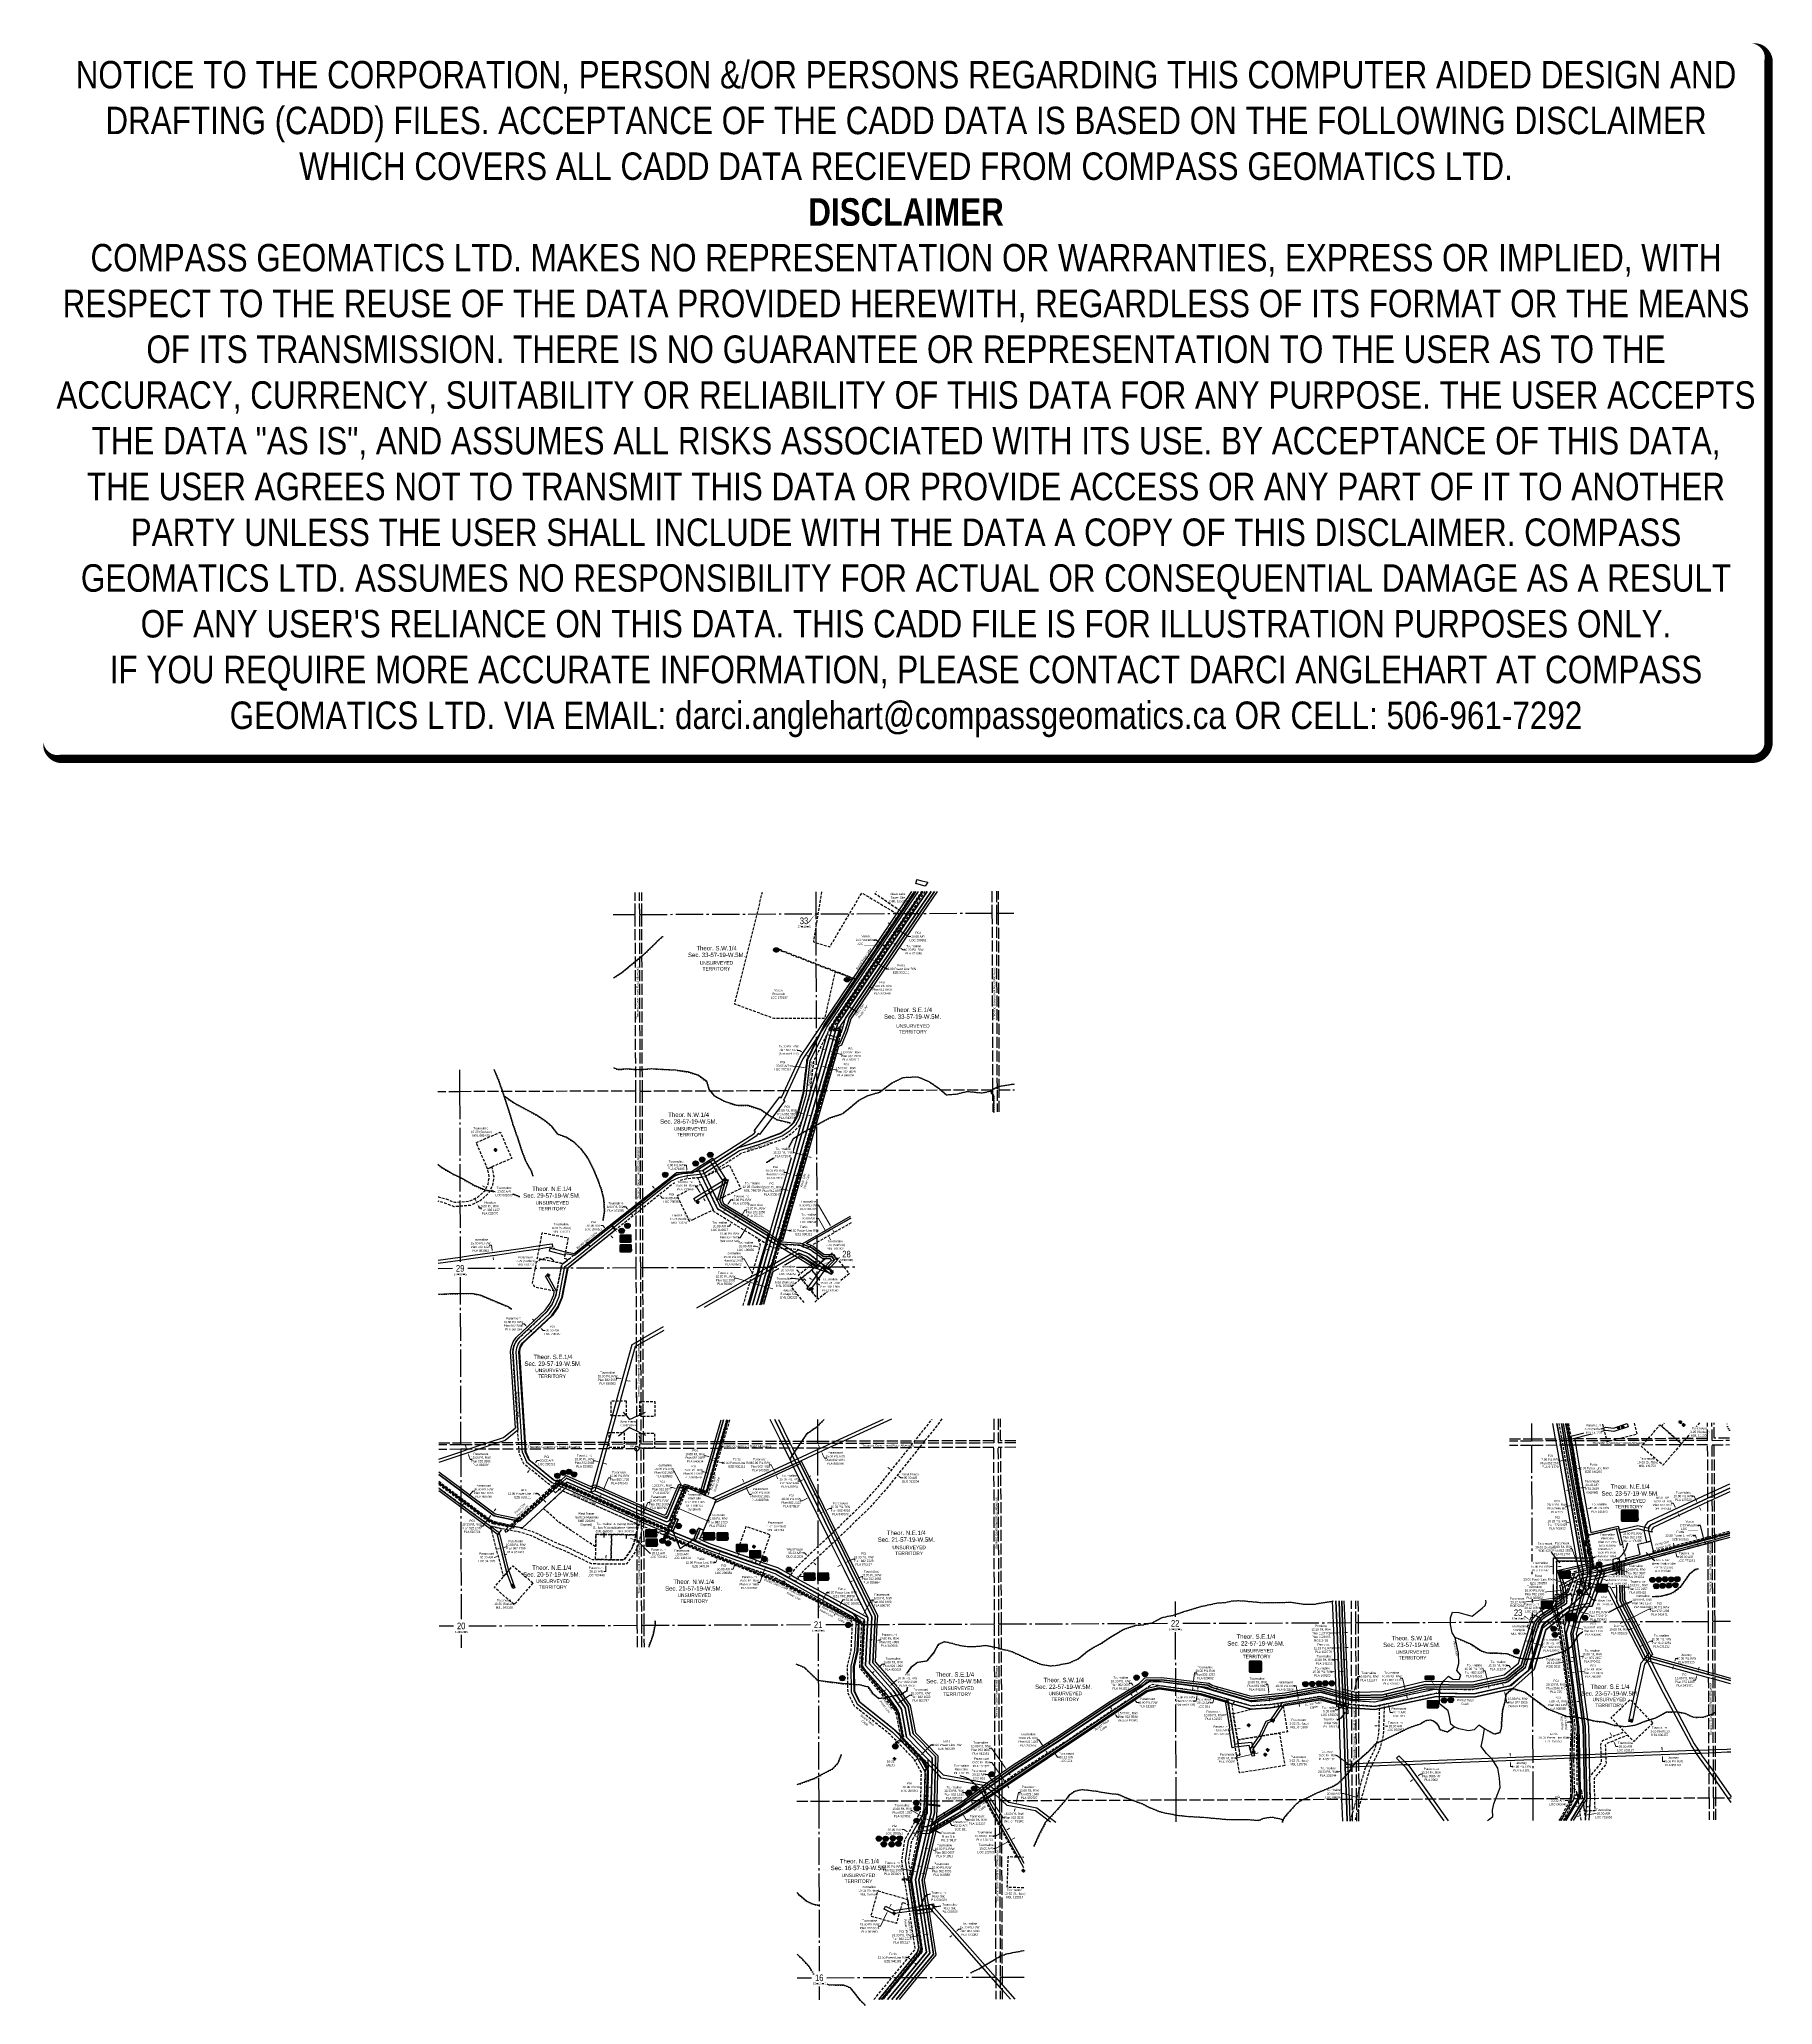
# Model space of a CAD drawing. Extents: x 511972 to 519868, y 5975265 to 5984215.
import ezdxf
from ezdxf.enums import TextEntityAlignment as Align

# ---------------------------------------------------------------- set-up
doc = ezdxf.new("R2010")
doc.units = 0
doc.header["$LTSCALE"] = 5
doc.header["$PDSIZE"] = 0.5
for name, pattern in [('foc-ACCESSROAD', [3.75, 2.5, -1.25]), ('foc-FLOWLINE', [3.75, 2.5, -1.25]), ('foc-QUARTERLINE', [33, 25, -3, 2, -3]), ('foc-UNSURVEYED', [12.5, 10, -2.5]), ('foc-WHEELTRACKS', [2, 0.4, -1.6]), ('HIDDEN2', [4.7625, 3.175, -1.5875])]:
    doc.linetypes.add(name, pattern=pattern)
doc.layers.get('Defpoints').update_dxf_attribs({"color": 9})
for name, color, linetype in [('10', 1, 'Continuous'), ('35', 37, 'Continuous'), ('9', 3, 'Continuous'), ('AS-OWNER', 7, 'Continuous'), ('AS-POWER', 104, 'foc-POWER'), ('AS-POWER-T', 104, 'Continuous'), ('AS-TELEPHONE-T', 224, 'Continuous'), ('AS-TELUS', 224, 'foc-TEL'), ('C-AR', 13, 'foc-ACCESSROAD'), ('C-SYMBOL', 7, 'Continuous'), ('CG-NOTES', 7, 'Continuous'), ('Culvert', 7, 'Continuous'), ('EZE', 7, 'Continuous'), ('F-AR', 190, 'foc-ACCESSROAD'), ('F-EZE', 190, 'foc-FLOWLINE'), ('F-RW', 190, 'Continuous'), ('F-WS', 190, 'foc-ACCESSROAD'), ('F-WS-S', 8, 'Continuous'), ('L-QSEC', 8, 'foc-QUARTERLINE'), ('L-ROAD-T', 7, 'Continuous'), ('L-SECLBL', 7, 'Continuous'), ('L-TITLEDB', 4, 'Continuous'), ('L-UNS-T', 3, 'Continuous'), ('L-USEC', 7, 'foc-UNSURVEYED'), ('oil_and_gas_wells_pt', 7, 'Continuous'), ('P-CROSSINGS', 250, 'Continuous'), ('P-TEMP-H', 41, 'Continuous'), ('P-TEMP_WORKSPACE', 46, 'Continuous'), ('T-EXISTING RTF', 220, 'HIDDEN2'), ('T-EXISTING RTF-T', 220, 'Continuous'), ('T-WATER', 160, 'Continuous'), ('T-WATER-P3', 160, 'foc-WHEELTRACKS'), ('T-WATER-T', 170, 'Continuous')]:
    doc.layers.add(name, color=color, linetype=linetype)
for name, color, linetype, lineweight in [('AS-GENERAL', 48, 'Continuous', 18), ('F-AR-T', 190, 'Continuous', 9), ('F-EZE-T', 190, 'Continuous', 9), ('F-RW-T', 190, 'Continuous', 9), ('F-WS-T', 190, 'Continuous', 9), ('T-TEXT', 48, 'Continuous', 18)]:
    doc.layers.add(name, color=color, linetype=linetype, lineweight=lineweight)
doc.layers.add('DISCLAIMER', color=7, linetype='Continuous', plot=False)
doc.styles.add('175L', font='ARIALN.TTF', dxfattribs={"height": 20})
doc.styles.add('80', font='ARIALN.TTF', dxfattribs={"height": 10})
doc.styles.add('80CG', font='ARIALN.TTF', dxfattribs={"height": 10})
doc.styles.add('80L', font='ARIALN.TTF', dxfattribs={"height": 10})
doc.styles.add('BOLD', font='ARIALNB.TTF')
doc.styles.add('Crossing', font='ARIALN.TTF', dxfattribs={"height": 10})
doc.styles.add('foc-LtypeFont', font='ARIALN.TTF', dxfattribs={"height": 7.35})
doc.styles.add('SIMPLEX', font='ARIALN.TTF')
doc.linetypes.add('foc-POWER', pattern='A,6,-1,["P",foc-LtypeFont,S=0.2,R=0,X=-0.625,Y=-0.75],-1.24,4', length=12.24)
doc.linetypes.add('foc-TEL', pattern='A,2,-1,["T",foc-LtypeFont,S=0.2,R=0,X=-0.425,Y=-0.75],-1.24,8', length=12.24)
doc.linetypes.add('foc-TOPO-flowdirection-NOLINE', pattern='A,0,[">",foc-LtypeFont,S=0.3,R=0,X=0,Y=-0.945],-20,[">",foc-LtypeFont,S=0.3,R=0,X=0,Y=-0.945],0', length=20)
doc.dimstyles.new('Compass 5 000', dxfattribs={"dimscale": 5, "dimtxt": 9, "dimasz": 2, "dimexe": 0.2, "dimexo": 0.0625, "dimgap": 0.5, "dimtad": 0, "dimtih": 1, "dimtoh": 1, "dimzin": 0, "dimdsep": 46, "dimtxsty": '80CG', "dimcen": 0.1, "dimse1": 1, "dimse2": 1, "dimclrd": 256, "dimclrt": 256, "dimaunit": 1, "dimadec": 4, "dimazin": 0, "dimtfac": 0.06, "dimtofl": 0, "dimtmove": 0, "dimatfit": 1, "dimfxl": 0.2, "dimtolj": 1, "dimtzin": 0, "dimlwd": -1, "dimarcsym": 0})

# ---------------------------------------------------------------- blocks, each defined once
blk = doc.blocks.new('*D415')
at = {"layer": 'Defpoints', "color": 0, "transparency": 16777216}
for p in [(515944.9, 5975466.5), (515945, 5975466.6), (515954.2, 5975458.9)]:
    blk.add_point(p, dxfattribs=at)
at = {"layer": 'F-EZE-T', "transparency": 16777216}
for p, q in [((515929.6, 5975479.3), (515919.6, 5975479.3)), ((515937.3, 5975473), (515929.6, 5975479.3)), ((515962, 5975452.7), (515969.8, 5975446.3))]:
    blk.add_line(p, q, dxfattribs=at)
for points in [[(515938.4, 5975474.2), (515936.2, 5975471.7), (515945, 5975466.6)], [(515963.1, 5975453.9), (515961, 5975451.4), (515954.3, 5975459)]]:
    blk.add_solid(points, dxfattribs=at)
at = {"layer": 'F-EZE-T', "transparency": 16777216, "insert": (515860.4, 5975479.3), "char_height": 10, "attachment_point": 5, "style": '80CG'}
blk.add_mtext('\\A1;Fortis\\P12.00 Power Line R/W\\PEZE 940189', dxfattribs=at)
blk = doc.blocks.new('*D416')
at = {"layer": 'Defpoints', "color": 0, "transparency": 16777216}
for p in [(516113, 5976106.3), (516129.4, 5976140.7), (516140.3, 5976123.8)]:
    blk.add_point(p, dxfattribs=at)
at = {"layer": 'F-AR-T', "transparency": 16777216}
for p, q in [((516096.8, 5976131.7), (516091.4, 5976140.1)), ((516118.4, 5976097.9), (516129.6, 5976080.4)), ((516129.6, 5976080.4), (516139.6, 5976080.4))]:
    blk.add_line(p, q, dxfattribs=at)
for points in [[(516098.2, 5976132.6), (516095.4, 5976130.8), (516102.2, 5976123.3)], [(516119.8, 5976098.8), (516117, 5976097), (516113, 5976106.3)]]:
    blk.add_solid(points, dxfattribs=at)
at = {"layer": 'F-AR-T', "transparency": 16777216, "insert": (516169.6, 5976080.4), "char_height": 10, "attachment_point": 5, "style": '80CG'}
blk.add_mtext('\\A1;Paramount\\P20.12 A/R\\PLOC 831', dxfattribs=at)
blk = doc.blocks.new('*D417')
at = {"layer": 'Defpoints', "color": 0, "transparency": 16777216}
for p in [(516302.2, 5976155.7), (516315.3, 5976163), (516385, 5976007.6)]:
    blk.add_point(p, dxfattribs=at)
at = {"layer": 'F-AR-T', "transparency": 16777216}
for p, q in [((516328.5, 5975976), (516318.5, 5975976)), ((516376.3, 5976002.7), (516328.5, 5975976)), ((516406.8, 5976019.8), (516415.6, 5976024.7))]:
    blk.add_line(p, q, dxfattribs=at)
for points in [[(516375.5, 5976004.2), (516377.1, 5976001.2), (516385, 5976007.6)], [(516406, 5976021.2), (516407.6, 5976018.3), (516398.1, 5976014.9)]]:
    blk.add_solid(points, dxfattribs=at)
at = {"layer": 'F-AR-T', "transparency": 16777216, "insert": (516284.9, 5975976), "char_height": 10, "attachment_point": 5, "style": '80CG'}
blk.add_mtext('\\A1;Tourmaline\\P15.00 A/R^JLOC 122761', dxfattribs=at)
blk = doc.blocks.new('*D418')
at = {"layer": 'Defpoints', "color": 0, "transparency": 16777216}
for p in [(515933.2, 5976049.3), (515938.9, 5976059.5), (515965.1, 5976044.9)]:
    blk.add_point(p, dxfattribs=at)
at = {"layer": 'F-AR-T', "transparency": 16777216}
for p, q in [((515910.4, 5976062.1), (515900.4, 5976062.1)), ((515924.5, 5976054.2), (515910.4, 5976062.1)), ((515968.2, 5976029.9), (515976.9, 5976025))]:
    blk.add_line(p, q, dxfattribs=at)
for points in [[(515925.3, 5976055.7), (515923.7, 5976052.7), (515933.2, 5976049.3)], [(515969, 5976031.3), (515967.4, 5976028.4), (515959.5, 5976034.7)]]:
    blk.add_solid(points, dxfattribs=at)
at = {"layer": 'F-AR-T', "transparency": 16777216, "insert": (515866.9, 5976062.1), "char_height": 10, "attachment_point": 5, "style": '80CG'}
blk.add_mtext('\\A1;PGI\\P30.00 A/R\\PLOC 200351', dxfattribs=at)
blk = doc.blocks.new('*D419')
at = {"layer": 'Defpoints', "color": 0, "transparency": 16777216}
for p in [(515837.3, 5975691.4), (515844.8, 5975687.8), (515851.4, 5975701.3)]:
    blk.add_point(p, dxfattribs=at)
at = {"layer": 'F-RW-T', "transparency": 16777216}
for p, q in [((515848.3, 5975713.9), (515852.7, 5975722.9)), ((515803.4, 5975622.2), (515793.4, 5975622.2)), ((515832.9, 5975682.5), (515803.4, 5975622.2))]:
    blk.add_line(p, q, dxfattribs=at)
for points in [[(515846.8, 5975714.7), (515849.8, 5975713.2), (515843.9, 5975705)], [(515831.4, 5975683.2), (515834.4, 5975681.7), (515837.3, 5975691.4)]]:
    blk.add_solid(points, dxfattribs=at)
at = {"layer": 'F-RW-T', "transparency": 16777216, "insert": (515754.3, 5975622.2), "char_height": 10, "attachment_point": 5, "style": '80CG'}
blk.add_mtext('\\A1;Tourmaline\\P15.00 P/L R/W\\PPlan 072 6624\\PPLA 061663', dxfattribs=at)
blk = doc.blocks.new('*D420')
at = {"layer": 'Defpoints', "color": 0, "transparency": 16777216}
for p in [(516139, 5975581), (516145.9, 5975595.6), (516150.1, 5975590.9)]:
    blk.add_point(p, dxfattribs=at)
at = {"layer": 'F-RW-T', "transparency": 16777216}
for p, q in [((516127.2, 5975579.1), (516119.8, 5975572.5)), ((516153.4, 5975602.3), (516160.9, 5975608.9)), ((516160.9, 5975608.9), (516170.9, 5975608.9))]:
    blk.add_line(p, q, dxfattribs=at)
for points in [[(516126.1, 5975580.3), (516128.3, 5975577.9), (516134.7, 5975585.7)], [(516152.3, 5975603.5), (516154.5, 5975601), (516145.9, 5975595.6)]]:
    blk.add_solid(points, dxfattribs=at)
at = {"layer": 'F-RW-T', "transparency": 16777216, "insert": (516210, 5975608.9), "char_height": 10, "attachment_point": 5, "style": '80CG'}
blk.add_mtext('\\A1;Tourmaline\\P15.00 P/L R/W^JPlan 082 5340\\PPLA 071382', dxfattribs=at)
blk = doc.blocks.new('*D421')
at = {"layer": 'Defpoints', "color": 0, "transparency": 16777216}
for p in [(516335, 5976107.4), (516343.7, 5976112.3), (516365, 5976053.6)]:
    blk.add_point(p, dxfattribs=at)
at = {"layer": 'F-RW-T', "transparency": 16777216}
for p, q in [((516382.5, 5976063.4), (516391.2, 5976068.2)), ((516327.8, 5976032.8), (516317.8, 5976032.8)), ((516356.3, 5976048.7), (516327.8, 5976032.8))]:
    blk.add_line(p, q, dxfattribs=at)
for points in [[(516381.7, 5976064.8), (516383.3, 5976061.9), (516373.7, 5976058.5)], [(516355.5, 5976050.2), (516357.1, 5976047.3), (516365, 5976053.6)]]:
    blk.add_solid(points, dxfattribs=at)
at = {"layer": 'F-RW-T', "transparency": 16777216, "insert": (516278.7, 5976032.8), "char_height": 10, "attachment_point": 5, "style": '80CG'}
blk.add_mtext('\\A1;Tourmaline\\P10.00 P/L R/W\\PPLA 130236', dxfattribs=at)
blk = doc.blocks.new('*D422')
at = {"layer": 'Defpoints', "color": 0, "transparency": 16777216}
for p in [(516174.6, 5976146.6), (516177.4, 5976136.7), (516179.6, 5976138)]:
    blk.add_point(p, dxfattribs=at)
at = {"layer": 'F-RW-T', "transparency": 16777216}
for p, q in [((516167.5, 5976154.1), (516162.5, 5976162.7)), ((516182.4, 5976128), (516194.9, 5976106.3)), ((516194.9, 5976106.3), (516204.9, 5976106.3))]:
    blk.add_line(p, q, dxfattribs=at)
for points in [[(516168.9, 5976154.9), (516166, 5976153.2), (516172.4, 5976145.4)], [(516183.8, 5976128.9), (516181, 5976127.2), (516177.4, 5976136.7)]]:
    blk.add_solid(points, dxfattribs=at)
at = {"layer": 'F-RW-T', "transparency": 16777216, "insert": (516243.9, 5976106.3), "char_height": 10, "attachment_point": 5, "style": '80CG'}
blk.add_mtext('\\A1;Paramount\\P10.00 P/L R/W\\PPLA 131327', dxfattribs=at)
blk = doc.blocks.new('*D423')
at = {"layer": 'Defpoints', "color": 0, "transparency": 16777216}
for p in [(515982.4, 5975593.3), (515984.5, 5975579.9), (515999.2, 5975595.8)]:
    blk.add_point(p, dxfattribs=at)
at = {"layer": 'F-RW-T', "transparency": 16777216}
for p, q in [((515974.6, 5975578.4), (515939.4, 5975573)), ((516011.1, 5975584), (516021, 5975585.5))]:
    blk.add_line(p, q, dxfattribs=at)
for points in [[(515974.3, 5975580), (515974.8, 5975576.7), (515984.5, 5975579.9)], [(516010.9, 5975585.6), (516011.4, 5975582.3), (516001.2, 5975582.4)]]:
    blk.add_solid(points, dxfattribs=at)
at = {"layer": 'F-RW-T', "transparency": 16777216, "insert": (515900.3, 5975573), "char_height": 10, "attachment_point": 5, "style": '80CG'}
blk.add_mtext('\\A1;PGI \\P18.00 P/L R/W\\PPlan 882 2328\\PPLA 870517', dxfattribs=at)
blk = doc.blocks.new('*D424')
at = {"layer": 'Defpoints', "color": 0, "transparency": 16777216}
for p in [(516049.3, 5976087.1), (516080, 5976117.8), (516085.2, 5976109.3)]:
    blk.add_point(p, dxfattribs=at)
at = {"layer": 'F-RW-T', "transparency": 16777216}
for p, q in [((515946.4, 5976148.6), (515941.4, 5976148.6)), ((516046.6, 5976091.3), (515946.4, 5976148.6)), ((516038.7, 5976104), (516033.5, 5976112.5)), ((516044, 5976095.5), (516049.3, 5976087.1)), ((516054.5, 5976078.5), (516059.8, 5976070))]:
    blk.add_line(p, q, dxfattribs=at)
for points in [[(516040.1, 5976104.9), (516037.3, 5976103.2), (516044, 5976095.5)], [(516055.9, 5976079.4), (516053.1, 5976077.7), (516049.3, 5976087.1)]]:
    blk.add_solid(points, dxfattribs=at)
at = {"layer": 'F-RW-T', "transparency": 16777216, "insert": (515902.3, 5976148.6), "char_height": 10, "attachment_point": 5, "style": '80CG'}
blk.add_mtext('\\A1;Tourmaline\\P10.00 P/L R/W\\PPlan 932 1333\\PPLA 920662', dxfattribs=at)
blk = doc.blocks.new('*D425')
at = {"layer": 'Defpoints', "color": 0, "transparency": 16777216}
for p in [(516208.7, 5976202.2), (516230.3, 5976218.3), (516236.3, 5976210.3)]:
    blk.add_point(p, dxfattribs=at)
at = {"layer": 'F-RW-T', "transparency": 16777216}
for p, q in [((516187.8, 5976230.5), (516177.8, 5976230.5)), ((516202.7, 5976210.3), (516187.8, 5976230.5)), ((516220.6, 5976186.2), (516226.5, 5976178.2))]:
    blk.add_line(p, q, dxfattribs=at)
for points in [[(516204.1, 5976211.3), (516201.4, 5976209.3), (516208.7, 5976202.2)], [(516221.9, 5976187.2), (516219.2, 5976185.2), (516214.6, 5976194.2)]]:
    blk.add_solid(points, dxfattribs=at)
at = {"layer": 'F-RW-T', "transparency": 16777216, "insert": (516138.7, 5976230.5), "char_height": 10, "attachment_point": 5, "style": '80CG'}
blk.add_mtext('\\A1;Tourmaline\\P10.00 P/L R/W\\PPlan 932 1333\\PPLA 920662', dxfattribs=at)
blk = doc.blocks.new('*D426')
at = {"layer": 'Defpoints', "color": 0, "transparency": 16777216}
for p in [(515985.3, 5975930), (515999.9, 5975926.6), (515971, 5975868.7)]:
    blk.add_point(p, dxfattribs=at)
at = {"layer": 'F-RW-T', "transparency": 16777216}
for p, q in [((515961.3, 5975871), (515897.6, 5975885.8)), ((515995.3, 5975863), (516005.1, 5975860.8))]:
    blk.add_line(p, q, dxfattribs=at)
for points in [[(515961.6, 5975872.6), (515960.9, 5975869.4), (515971, 5975868.7)], [(515995.7, 5975864.7), (515995, 5975861.4), (515985.6, 5975865.3)]]:
    blk.add_solid(points, dxfattribs=at)
at = {"layer": 'F-RW-T', "transparency": 16777216, "insert": (515858.5, 5975885.8), "char_height": 10, "attachment_point": 5, "style": '80CG'}
blk.add_mtext('\\A1;Tourmaline\\P15.00 P/L R/W\\PPlan 922 1992\\PPLA 920664', dxfattribs=at)
blk = doc.blocks.new('*D427')
at = {"layer": 'Defpoints', "color": 0, "transparency": 16777216}
for p in [(515992.1, 5975893.3), (515989, 5975879.8), (516003.6, 5975876.4)]:
    blk.add_point(p, dxfattribs=at)
at = {"layer": 'F-RW-T', "transparency": 16777216}
for p, q in [((515982.4, 5975895.6), (515972.7, 5975897.9)), ((516016.5, 5975887.7), (516043.2, 5975881.4))]:
    blk.add_line(p, q, dxfattribs=at)
for points in [[(515982.8, 5975897.2), (515982, 5975894), (515992.1, 5975893.3)], [(516016.8, 5975889.3), (516016.1, 5975886), (516006.7, 5975889.9)]]:
    blk.add_solid(points, dxfattribs=at)
at = {"layer": 'F-RW-T', "transparency": 16777216, "insert": (516082.3, 5975881.4), "char_height": 10, "attachment_point": 5, "style": '80CG'}
blk.add_mtext('\\A1;Paramount\\P15.00 P/L R/W\\PPlan 962 4093\\PPLA 940588', dxfattribs=at)
blk = doc.blocks.new('*D428')
at = {"layer": 'Defpoints', "color": 0, "transparency": 16777216}
for p in [(516008.6, 5975898), (516018.4, 5975895.8), (516035.9, 5975970.9)]:
    blk.add_point(p, dxfattribs=at)
at = {"layer": 'F-RW-T', "transparency": 16777216}
for p, q in [((516016.4, 5975975.5), (516006.7, 5975977.8)), ((516045.6, 5975968.7), (516056.9, 5975966.1))]:
    blk.add_line(p, q, dxfattribs=at)
for points in [[(516016.8, 5975977.1), (516016, 5975973.9), (516026.1, 5975973.2)], [(516046, 5975970.3), (516045.2, 5975967.1), (516035.9, 5975970.9)]]:
    blk.add_solid(points, dxfattribs=at)
at = {"layer": 'F-RW-T', "transparency": 16777216, "insert": (516096, 5975966.1), "char_height": 10, "attachment_point": 5, "style": '80CG'}
blk.add_mtext('\\A1;Tourmaline\\P10.00 P/L R/W^JPlan 952 0097\\PPLA 941051', dxfattribs=at)
blk = doc.blocks.new('*D429')
at = {"layer": 'Defpoints', "color": 0, "transparency": 16777216}
for p in [(514256.9, 5977577.6), (514263.4, 5977583.6), (514271.5, 5977574.8)]:
    blk.add_point(p, dxfattribs=at)
at = {"layer": 'F-EZE-T', "transparency": 16777216}
for p, q in [((514243.3, 5977592.3), (514233.3, 5977592.3)), ((514250.1, 5977584.9), (514243.3, 5977592.3)), ((514271.8, 5977561.4), (514278.6, 5977554.1))]:
    blk.add_line(p, q, dxfattribs=at)
for points in [[(514251.3, 5977586.1), (514248.8, 5977583.8), (514256.9, 5977577.6)], [(514273, 5977562.6), (514270.6, 5977560.3), (514265, 5977568.8)]]:
    blk.add_solid(points, dxfattribs=at)
at = {"layer": 'F-EZE-T', "transparency": 16777216, "insert": (514174.1, 5977592.3), "char_height": 10, "attachment_point": 5, "style": '80CG'}
blk.add_mtext('\\A1;Fortis\\P12.00 Power Line R/W\\PEZE 930111', dxfattribs=at)
blk = doc.blocks.new('*D430')
at = {"layer": 'Defpoints', "color": 0, "transparency": 16777216}
for p in [(514079.7, 5977320.7), (514060.8, 5977315.9), (514063.1, 5977306.8)]:
    blk.add_point(p, dxfattribs=at)
at = {"layer": 'F-AR-T', "transparency": 16777216}
for p, q in [((514091.7, 5977314.1), (514101.4, 5977316.6)), ((514053.4, 5977304.3), (514043.7, 5977301.8))]:
    blk.add_line(p, q, dxfattribs=at)
for points in [[(514053, 5977305.9), (514053.8, 5977302.7), (514063.1, 5977306.8)], [(514091.3, 5977315.8), (514092.2, 5977312.5), (514082.1, 5977311.7)]]:
    blk.add_solid(points, dxfattribs=at)
at = {"layer": 'F-AR-T', "transparency": 16777216, "insert": (514009.4, 5977301.8), "char_height": 10, "attachment_point": 5, "style": '80CG'}
blk.add_mtext('\\A1;Paramount\\P20.00 A/R\\PLOC 041829', dxfattribs=at)
blk = doc.blocks.new('*D431')
at = {"layer": 'Defpoints', "color": 0, "transparency": 16777216}
for p in [(514213.3, 5977700.3), (514227.4, 5977727.5), (514232.3, 5977723.5)]:
    blk.add_point(p, dxfattribs=at)
at = {"layer": 'F-AR-T', "transparency": 16777216}
for p, q in [((514202.1, 5977696.6), (514195.7, 5977688.8)), ((514233.7, 5977735.3), (514240, 5977743)), ((514240, 5977743), (514250, 5977743))]:
    blk.add_line(p, q, dxfattribs=at)
for points in [[(514200.8, 5977697.6), (514203.3, 5977695.5), (514208.4, 5977704.3)], [(514232.4, 5977736.3), (514235, 5977734.2), (514227.4, 5977727.5)]]:
    blk.add_solid(points, dxfattribs=at)
at = {"layer": 'F-AR-T', "transparency": 16777216, "insert": (514283.6, 5977743), "char_height": 10, "attachment_point": 5, "style": '80CG'}
blk.add_mtext('\\A1;PGI\\P30.00 A/R\\PLOC 200351', dxfattribs=at)
blk = doc.blocks.new('*D432')
at = {"layer": 'Defpoints', "color": 0, "transparency": 16777216}
for p in [(514553.1, 5977271.4), (514553.7, 5977271.4), (514553.9, 5977291.5)]:
    blk.add_point(p, dxfattribs=at)
at = {"layer": 'F-AR-T', "transparency": 16777216}
for p, q in [((514552.8, 5977237.8), (514542.8, 5977237.8)), ((514553, 5977261.4), (514552.8, 5977237.8)), ((514553.4, 5977301.5), (514553.5, 5977311.5))]:
    blk.add_line(p, q, dxfattribs=at)
for points in [[(514551.4, 5977261.4), (514554.7, 5977261.4), (514553.1, 5977271.4)], [(514551.8, 5977301.5), (514555.1, 5977301.5), (514553.3, 5977291.5)]]:
    blk.add_solid(points, dxfattribs=at)
at = {"layer": 'F-AR-T', "transparency": 16777216, "insert": (514508.5, 5977237.8), "char_height": 10, "attachment_point": 5, "style": '80CG'}
blk.add_mtext('\\A1;Paramount\\P20.12 A/R\\PLOC 780448', dxfattribs=at)
blk = doc.blocks.new('*D433')
at = {"layer": 'Defpoints', "color": 0, "transparency": 16777216}
for p in [(514072, 5977351.7), (514081.7, 5977354.1), (514083.7, 5977346.2)]:
    blk.add_point(p, dxfattribs=at)
at = {"layer": 'F-RW-T', "transparency": 16777216}
for p, q in [((514064.3, 5977341.4), (514054.6, 5977339)), ((514093.4, 5977348.6), (514103.1, 5977351.1))]:
    blk.add_line(p, q, dxfattribs=at)
for points in [[(514063.9, 5977343), (514064.7, 5977339.8), (514074, 5977343.8)], [(514093, 5977350.3), (514093.8, 5977347), (514083.7, 5977346.2)]]:
    blk.add_solid(points, dxfattribs=at)
at = {"layer": 'F-RW-T', "transparency": 16777216, "insert": (514142.2, 5977351.1), "char_height": 10, "attachment_point": 5, "style": '80CG'}
blk.add_mtext('\\A1;Paramount\\P10.00 P/L R/W\\PPlan 062 7799\\PPLA 051485', dxfattribs=at)
blk = doc.blocks.new('*D434')
at = {"layer": 'Defpoints', "color": 0, "transparency": 16777216}
for p in [(513908.7, 5977554.9), (513926.6, 5977578.9), (513927.6, 5977578.1)]:
    blk.add_point(p, dxfattribs=at)
at = {"layer": 'F-RW-T', "transparency": 16777216}
for p, q in [((513933.6, 5977586.2), (513946.4, 5977603.5)), ((513946.4, 5977603.5), (513956.4, 5977603.5)), ((513903.7, 5977546.1), (513897.7, 5977538.1))]:
    blk.add_line(p, q, dxfattribs=at)
for points in [[(513932.2, 5977587.2), (513934.9, 5977585.2), (513927.6, 5977578.1)], [(513902.4, 5977547.1), (513905, 5977545.1), (513909.7, 5977554.1)]]:
    blk.add_solid(points, dxfattribs=at)
at = {"layer": 'F-RW-T', "transparency": 16777216, "insert": (513995.9, 5977603.5), "char_height": 10, "attachment_point": 5, "style": '80CG'}
blk.add_mtext('\\A1;Paramount\\P30.00 P/L R/W\\PPlan 832 1065\\PPLA 800796', dxfattribs=at)
blk = doc.blocks.new('*D435')
at = {"layer": 'Defpoints', "color": 0, "transparency": 16777216}
for p in [(514523.8, 5977735.8), (514527, 5977747.1), (514541.4, 5977743.1)]:
    blk.add_point(p, dxfattribs=at)
at = {"layer": 'F-RW-T', "transparency": 16777216}
for p, q in [((514504.6, 5977741.1), (514494.6, 5977741.1)), ((514514.2, 5977738.4), (514504.6, 5977741.1)), ((514547.9, 5977729), (514557.5, 5977726.4))]:
    blk.add_line(p, q, dxfattribs=at)
for points in [[(514514.6, 5977740), (514513.7, 5977736.8), (514523.8, 5977735.8)], [(514548.3, 5977730.6), (514547.4, 5977727.4), (514538.3, 5977731.7)]]:
    blk.add_solid(points, dxfattribs=at)
at = {"layer": 'F-RW-T', "transparency": 16777216, "insert": (514455.5, 5977741.1), "char_height": 10, "attachment_point": 5, "style": '80CG'}
blk.add_mtext('\\A1;Tourmaline\\P15.00 P/L R/W\\PPlan 832 2968\\PPLA 830502', dxfattribs=at)
blk = doc.blocks.new('*D436')
at = {"layer": 'Defpoints', "color": 0, "transparency": 16777216}
for p in [(514537.3, 5977590.1), (514539.2, 5977605.6), (514543.4, 5977603.8)]:
    blk.add_point(p, dxfattribs=at)
at = {"layer": 'F-RW-T', "transparency": 16777216}
for p, q in [((514543.3, 5977614.7), (514565.5, 5977664.9)), ((514565.5, 5977664.9), (514575.5, 5977664.9)), ((514529.1, 5977582.8), (514525.1, 5977573.6))]:
    blk.add_line(p, q, dxfattribs=at)
for points in [[(514527.6, 5977583.4), (514530.6, 5977582.1), (514533.2, 5977591.9)], [(514541.8, 5977615.4), (514544.8, 5977614.1), (514539.2, 5977605.6)]]:
    blk.add_solid(points, dxfattribs=at)
at = {"layer": 'F-RW-T', "transparency": 16777216, "insert": (514614.6, 5977664.9), "char_height": 10, "attachment_point": 5, "style": '80CG'}
blk.add_mtext('\\A1;Paramount\\P15.00 P/L R/W\\PPlan 882 1720\\PPLA 870643', dxfattribs=at)
blk = doc.blocks.new('*D437')
at = {"layer": 'Defpoints', "color": 0, "transparency": 16777216}
for p in [(514001.9, 5977522.8), (514007.9, 5977530.8), (514033.6, 5977499.2)]:
    blk.add_point(p, dxfattribs=at)
at = {"layer": 'F-RW-T', "transparency": 16777216}
for p, q in [((514045.5, 5977515.3), (514051.5, 5977523.3)), ((513992.1, 5977443.5), (513982.1, 5977443.5)), ((514027.6, 5977491.2), (513992.1, 5977443.5))]:
    blk.add_line(p, q, dxfattribs=at)
for points in [[(514026.3, 5977492.2), (514029, 5977490.2), (514033.6, 5977499.2)], [(514044.2, 5977516.3), (514046.9, 5977514.3), (514039.6, 5977507.2)]]:
    blk.add_solid(points, dxfattribs=at)
at = {"layer": 'F-RW-T', "transparency": 16777216, "insert": (513943, 5977443.5), "char_height": 10, "attachment_point": 5, "style": '80CG'}
blk.add_mtext('\\A1;PGI\\P10.00 P/L R/W\\PPlan 922 1077\\PPLA 910724', dxfattribs=at)
blk = doc.blocks.new('*D438')
at = {"layer": 'Defpoints', "color": 0, "transparency": 16777216}
for p in [(513914.9, 5977790.4), (513919.6, 5977776.2), (513924.5, 5977777.8)]:
    blk.add_point(p, dxfattribs=at)
at = {"layer": 'F-RW-T', "transparency": 16777216}
for p, q in [((513916.6, 5977801.5), (513913.4, 5977811)), ((513927.7, 5977768.4), (513934.4, 5977748.2)), ((513934.4, 5977748.2), (513944.4, 5977748.2))]:
    blk.add_line(p, q, dxfattribs=at)
for points in [[(513918.2, 5977802.1), (513915, 5977801), (513919.8, 5977792)], [(513929.3, 5977768.9), (513926.1, 5977767.8), (513924.5, 5977777.8)]]:
    blk.add_solid(points, dxfattribs=at)
at = {"layer": 'F-RW-T', "transparency": 16777216, "insert": (513983.5, 5977748.2), "char_height": 10, "attachment_point": 5, "style": '80CG'}
blk.add_mtext('\\A1;Paramount\\P15.00 P/L R/W^JPlan 982 2880\\PPLA 981394', dxfattribs=at)
blk = doc.blocks.new('*D439')
at = {"layer": 'Defpoints', "color": 0, "transparency": 16777216}
for p in [(515528, 5977545.1), (515536.9, 5977549.6), (515553.9, 5977515.1)]:
    blk.add_point(p, dxfattribs=at)
at = {"layer": 'F-RW-T', "transparency": 16777216}
for p, q in [((515536, 5977506.2), (515527, 5977501.8)), ((515562.9, 5977519.5), (515571.9, 5977523.9)), ((515571.9, 5977523.9), (515581.9, 5977523.9))]:
    blk.add_line(p, q, dxfattribs=at)
for points in [[(515535.3, 5977507.7), (515536.7, 5977504.7), (515545, 5977510.6)], [(515562.2, 5977521), (515563.7, 5977518), (515553.9, 5977515.1)]]:
    blk.add_solid(points, dxfattribs=at)
at = {"layer": 'F-RW-T', "transparency": 16777216, "insert": (515621, 5977523.9), "char_height": 10, "attachment_point": 5, "style": '80CG'}
blk.add_mtext('\\A1;Paramount\\P10.00 P/L R/W\\PPlan 962 4093\\PPLA 940588', dxfattribs=at)
blk = doc.blocks.new('*D440')
at = {"layer": 'Defpoints', "color": 0, "transparency": 16777216}
for p in [(515627, 5977269.5), (515643.2, 5977277.5), (515643.3, 5977277.2)]:
    blk.add_point(p, dxfattribs=at)
at = {"layer": 'F-RW-T', "transparency": 16777216}
for p, q in [((515618.2, 5977264.8), (515609.3, 5977260.4)), ((515652.3, 5977281.6), (515678.2, 5977294.3)), ((515678.2, 5977294.3), (515688.2, 5977294.3))]:
    blk.add_line(p, q, dxfattribs=at)
for points in [[(515617.5, 5977266.3), (515619, 5977263.3), (515627.2, 5977269.2)], [(515651.6, 5977283.1), (515653, 5977280.1), (515643.3, 5977277.2)]]:
    blk.add_solid(points, dxfattribs=at)
at = {"layer": 'F-RW-T', "transparency": 16777216, "insert": (515727.3, 5977294.3), "char_height": 10, "attachment_point": 5, "style": '80CG'}
blk.add_mtext('\\A1;PGI \\P18.00 P/L R/W\\PPlan 882 2328\\PPLA 870517', dxfattribs=at)
blk = doc.blocks.new('*D441')
at = {"layer": 'Defpoints', "color": 0, "transparency": 16777216}
for p in [(515680.1, 5977202.6), (515693.5, 5977209.3), (515696.1, 5977204)]:
    blk.add_point(p, dxfattribs=at)
at = {"layer": 'F-RW-T', "transparency": 16777216}
for p, q in [((515673.7, 5977192.9), (515664.7, 5977188.5)), ((515705.1, 5977208.4), (515714, 5977212.8)), ((515714, 5977212.8), (515724, 5977212.8))]:
    blk.add_line(p, q, dxfattribs=at)
for points in [[(515673, 5977194.4), (515674.4, 5977191.4), (515682.7, 5977197.3)], [(515704.3, 5977209.9), (515705.8, 5977206.9), (515696.1, 5977204)]]:
    blk.add_solid(points, dxfattribs=at)
at = {"layer": 'F-RW-T', "transparency": 16777216, "insert": (515763.1, 5977212.8), "char_height": 10, "attachment_point": 5, "style": '80CG'}
blk.add_mtext('\\A1;Tourmaline\\P15.00 P/L R/W\\PPlan 922 1992\\PPLA 920664', dxfattribs=at)
blk = doc.blocks.new('*D442')
at = {"layer": 'Defpoints', "color": 0, "transparency": 16777216}
for p in [(515539, 5977090.7), (515553.5, 5977116.9), (515617.3, 5977081.7)]:
    blk.add_point(p, dxfattribs=at)
at = {"layer": 'F-AR-T', "transparency": 16777216}
for p, q in [((515622.1, 5977090.5), (515632.1, 5977108.6)), ((515632.1, 5977108.6), (515642.1, 5977108.6)), ((515597.9, 5977046.7), (515593.1, 5977038))]:
    blk.add_line(p, q, dxfattribs=at)
for points in [[(515596.5, 5977047.5), (515599.4, 5977045.9), (515602.7, 5977055.5)], [(515620.6, 5977091.3), (515623.5, 5977089.7), (515617.3, 5977081.7)]]:
    blk.add_solid(points, dxfattribs=at)
at = {"layer": 'F-AR-T', "transparency": 16777216, "insert": (515675.6, 5977108.6), "char_height": 10, "attachment_point": 5, "style": '80CG'}
blk.add_mtext('\\A1;PGI\\P30.00 A/R\\PLOC 200351', dxfattribs=at)
blk = doc.blocks.new('*D443')
at = {"layer": 'Defpoints', "color": 0, "transparency": 16777216}
for p in [(515537.6, 5977101), (515554.1, 5977079.2), (515559.5, 5977089.9)]:
    blk.add_point(p, dxfattribs=at)
at = {"layer": 'F-EZE-T', "transparency": 16777216}
for p, q in [((515542.1, 5977109.9), (515558.4, 5977142.1)), ((515558.4, 5977142.1), (515568.4, 5977142.1)), ((515527.6, 5977081.3), (515523.1, 5977072.4))]:
    blk.add_line(p, q, dxfattribs=at)
for points in [[(515526.2, 5977082.1), (515529.1, 5977080.6), (515532.2, 5977090.3)], [(515540.6, 5977110.7), (515543.6, 5977109.1), (515537.6, 5977101)]]:
    blk.add_solid(points, dxfattribs=at)
at = {"layer": 'F-EZE-T', "transparency": 16777216, "insert": (515627.5, 5977142.1), "char_height": 10, "attachment_point": 5, "style": '80CG'}
blk.add_mtext('\\A1;Fortis\\P12.00 Power Line R/W\\PEZE 940189', dxfattribs=at)
blk = doc.blocks.new('*D444')
at = {"layer": 'Defpoints', "color": 0, "transparency": 16777216}
for p in [(515850.2, 5977694.5), (515881, 5977676.9), (515877.6, 5977672.7)]:
    blk.add_point(p, dxfattribs=at)
at = {"layer": 'F-AR-T', "transparency": 16777216}
for p, q in [((515845.8, 5977705), (515838, 5977711.2)), ((515888.8, 5977670.7), (515896.6, 5977664.4)), ((515896.6, 5977664.4), (515906.6, 5977664.4))]:
    blk.add_line(p, q, dxfattribs=at)
for points in [[(515846.8, 5977706.3), (515844.7, 5977703.7), (515853.6, 5977698.7)], [(515889.8, 5977672), (515887.7, 5977669.4), (515881, 5977676.9)]]:
    blk.add_solid(points, dxfattribs=at)
at = {"layer": 'F-AR-T', "transparency": 16777216, "insert": (515940.9, 5977664.4), "char_height": 10, "attachment_point": 5, "style": '80CG'}
blk.add_mtext('\\A1;West Fraser\\P35.00 A/R\\PDLO 010204', dxfattribs=at)
blk = doc.blocks.new('*D445')
at = {"layer": 'Defpoints', "color": 0, "transparency": 16777216}
for p in [(515471.8, 5977307.8), (515477.8, 5977313.3), (515501.7, 5977287.7)]:
    blk.add_point(p, dxfattribs=at)
at = {"layer": 'F-AR-T', "transparency": 16777216}
for p, q in [((515458.2, 5977322.4), (515448.2, 5977322.4)), ((515465, 5977315.1), (515458.2, 5977322.4)), ((515502.6, 5977274.8), (515509.4, 5977267.5))]:
    blk.add_line(p, q, dxfattribs=at)
for points in [[(515466.2, 5977316.2), (515463.8, 5977313.9), (515471.8, 5977307.8)], [(515503.8, 5977276), (515501.4, 5977273.7), (515495.8, 5977282.1)]]:
    blk.add_solid(points, dxfattribs=at)
at = {"layer": 'F-AR-T', "transparency": 16777216, "insert": (515413.9, 5977322.4), "char_height": 10, "attachment_point": 5, "style": '80CG'}
blk.add_mtext('\\A1;West Fraser\\P35.00 A/R\\PDLO 010204', dxfattribs=at)
blk = doc.blocks.new('*D446')
at = {"layer": 'Defpoints', "color": 0, "transparency": 16777216}
for p in [(515520.7, 5977794.6), (515527, 5977781), (515534.7, 5977784.5)]:
    blk.add_point(p, dxfattribs=at)
at = {"layer": 'F-RW-T', "transparency": 16777216}
for p, q in [((515524.3, 5977807.2), (515520.1, 5977816.3)), ((515538.9, 5977775.5), (515548.8, 5977753.9)), ((515548.8, 5977753.9), (515558.8, 5977753.9))]:
    blk.add_line(p, q, dxfattribs=at)
for points in [[(515525.8, 5977807.9), (515522.7, 5977806.5), (515528.4, 5977798.2)], [(515540.4, 5977776.1), (515537.4, 5977774.8), (515534.7, 5977784.5)]]:
    blk.add_solid(points, dxfattribs=at)
at = {"layer": 'F-RW-T', "transparency": 16777216, "insert": (515597.9, 5977753.9), "char_height": 10, "attachment_point": 5, "style": '80CG'}
blk.add_mtext('\\A1;Paramount\\P15.00 P/L R/W^JPlan 832 1065\\PPLA 800796', dxfattribs=at)
blk = doc.blocks.new('*D447')
at = {"layer": 'Defpoints', "color": 0, "transparency": 16777216}
for p in [(515702.7, 5977034.5), (515709.9, 5977047.7), (515724, 5977039.9)]:
    blk.add_point(p, dxfattribs=at)
at = {"layer": 'F-RW-T', "transparency": 16777216}
for p, q in [((515728.9, 5977048.6), (515761.3, 5977107.4)), ((515761.3, 5977107.4), (515771.3, 5977107.4)), ((515711.9, 5977018), (515707.1, 5977009.3))]:
    blk.add_line(p, q, dxfattribs=at)
for points in [[(515727.4, 5977049.4), (515730.3, 5977047.8), (515724, 5977039.9)], [(515710.5, 5977018.8), (515713.4, 5977017.2), (515716.8, 5977026.8)]]:
    blk.add_solid(points, dxfattribs=at)
at = {"layer": 'F-RW-T', "transparency": 16777216, "insert": (515810.4, 5977107.4), "char_height": 10, "attachment_point": 5, "style": '80CG'}
blk.add_mtext('\\A1;Paramount\\P15.00 P/L R/W\\PPlan 832 1689\\PPLA 800797', dxfattribs=at)
blk = doc.blocks.new('*D448')
at = {"layer": 'Defpoints', "color": 0, "transparency": 16777216}
for p in [(515061.4, 5977297.3), (515063.7, 5977296.4), (515068.2, 5977307.6)]:
    blk.add_point(p, dxfattribs=at)
at = {"layer": 'F-EZE-T', "transparency": 16777216}
for p, q in [((515069.6, 5977317.8), (515073.3, 5977327.1)), ((515053.9, 5977278.8), (515043.9, 5977278.8)), ((515057.7, 5977288.1), (515053.9, 5977278.8))]:
    blk.add_line(p, q, dxfattribs=at)
for points in [[(515068.1, 5977318.5), (515071.1, 5977317.2), (515065.9, 5977308.6)], [(515056.1, 5977288.7), (515059.2, 5977287.4), (515061.4, 5977297.3)]]:
    blk.add_solid(points, dxfattribs=at)
at = {"layer": 'F-EZE-T', "transparency": 16777216, "insert": (514984.8, 5977278.8), "char_height": 10, "attachment_point": 5, "style": '80CG'}
blk.add_mtext('\\A1;Fortis\\P12.00 Power Line R/W\\PEZE 940189', dxfattribs=at)
blk = doc.blocks.new('*D449')
at = {"layer": 'Defpoints', "color": 0, "transparency": 16777216}
for p in [(515142.6, 5977275.4), (515151.8, 5977272.1), (515161.9, 5977300.4)]:
    blk.add_point(p, dxfattribs=at)
at = {"layer": 'F-AR-T', "transparency": 16777216}
for p, q in [((515156, 5977313.1), (515159.4, 5977322.5)), ((515132.9, 5977247.8), (515122.9, 5977247.8)), ((515139.3, 5977265.9), (515132.9, 5977247.8))]:
    blk.add_line(p, q, dxfattribs=at)
for points in [[(515137.7, 5977266.5), (515140.9, 5977265.4), (515142.6, 5977275.4)], [(515154.4, 5977313.6), (515157.6, 5977312.5), (515152.7, 5977303.7)]]:
    blk.add_solid(points, dxfattribs=at)
at = {"layer": 'F-AR-T', "transparency": 16777216, "insert": (515089.4, 5977247.8), "char_height": 10, "attachment_point": 5, "style": '80CG'}
blk.add_mtext('\\A1;PGI\\P30.00 A/R\\PLOC 200351', dxfattribs=at)
blk = doc.blocks.new('*D450')
at = {"layer": 'Defpoints', "color": 0, "transparency": 16777216}
for p in [(515049.6, 5977740.4), (515061.1, 5977737.1), (515061.3, 5977737.7)]:
    blk.add_point(p, dxfattribs=at)
at = {"layer": 'F-EZE-T', "transparency": 16777216}
for p, q in [((515040.2, 5977743.8), (515030.6, 5977746.5)), ((515070.9, 5977734.9), (515080.5, 5977732.1)), ((515080.5, 5977732.1), (515090.5, 5977732.1))]:
    blk.add_line(p, q, dxfattribs=at)
for points in [[(515040.6, 5977745.4), (515039.7, 5977742.2), (515049.8, 5977741)], [(515071.4, 5977736.5), (515070.5, 5977733.3), (515061.3, 5977737.7)]]:
    blk.add_solid(points, dxfattribs=at)
at = {"layer": 'F-EZE-T', "transparency": 16777216, "insert": (515149.7, 5977732.1), "char_height": 10, "attachment_point": 5, "style": '80CG'}
blk.add_mtext('\\A1;Fortis\\P12.00 Power Line R/W\\PEZE 930111', dxfattribs=at)
blk = doc.blocks.new('*D451')
at = {"layer": 'Defpoints', "color": 0, "transparency": 16777216}
for p in [(514685.9, 5977386.7), (514704.4, 5977377.9), (514705.4, 5977381.9)]:
    blk.add_point(p, dxfattribs=at)
at = {"layer": 'F-AR-T', "transparency": 16777216}
for p, q in [((514675.1, 5977385), (514665.4, 5977387.4)), ((514684.9, 5977382.7), (514704.4, 5977377.9)), ((514694.6, 5977380.3), (514753.2, 5977320.8)), ((514714.1, 5977375.5), (514723.8, 5977373.1)), ((514753.2, 5977320.8), (514758.2, 5977320.8))]:
    blk.add_line(p, q, dxfattribs=at)
for points in [[(514675.5, 5977386.7), (514674.8, 5977383.4), (514684.9, 5977382.7)], [(514714.5, 5977377.1), (514713.7, 5977373.9), (514704.4, 5977377.9)]]:
    blk.add_solid(points, dxfattribs=at)
at = {"layer": 'F-AR-T', "transparency": 16777216, "insert": (514792.5, 5977320.8), "char_height": 10, "attachment_point": 5, "style": '80CG'}
blk.add_mtext('\\A1;Paramount\\P20.12 A/R\\PLOC 780448', dxfattribs=at)
blk = doc.blocks.new('*D452')
at = {"layer": 'Defpoints', "color": 0, "transparency": 16777216}
for p in [(514875.4, 5977613), (514875.4, 5977612.9), (514884.6, 5977609)]:
    blk.add_point(p, dxfattribs=at)
at = {"layer": 'F-RW-T', "transparency": 16777216}
for p, q in [((514857, 5977620.7), (514847, 5977620.7)), ((514866.2, 5977616.8), (514857, 5977620.7)), ((514893.8, 5977605.2), (514903.1, 5977601.3))]:
    blk.add_line(p, q, dxfattribs=at)
for points in [[(514866.8, 5977618.4), (514865.6, 5977615.3), (514875.4, 5977613)], [(514894.5, 5977606.7), (514893.2, 5977603.7), (514884.6, 5977609.1)]]:
    blk.add_solid(points, dxfattribs=at)
at = {"layer": 'F-RW-T', "transparency": 16777216, "insert": (514807.9, 5977620.7), "char_height": 10, "attachment_point": 5, "style": '80CG'}
blk.add_mtext('\\A1;PGI\\P10.00 P/L R/W\\PPlan 922 1077\\PPLA 910724', dxfattribs=at)
blk = doc.blocks.new('*D453')
at = {"layer": 'Defpoints', "color": 0, "transparency": 16777216}
for p in [(514719.2, 5977493), (514751.9, 5977463.1), (514757.7, 5977476.9)]:
    blk.add_point(p, dxfattribs=at)
at = {"layer": 'F-RW-T', "transparency": 16777216}
for p, q in [((514723, 5977502.2), (514743.9, 5977552.3)), ((514743.9, 5977552.3), (514753.9, 5977552.3)), ((514709.6, 5977469.9), (514705.7, 5977460.6))]:
    blk.add_line(p, q, dxfattribs=at)
for points in [[(514721.5, 5977502.8), (514724.6, 5977501.5), (514719.2, 5977493)], [(514708, 5977470.5), (514711.1, 5977469.2), (514713.4, 5977479.1)]]:
    blk.add_solid(points, dxfattribs=at)
at = {"layer": 'F-RW-T', "transparency": 16777216, "insert": (514793, 5977552.3), "char_height": 10, "attachment_point": 5, "style": '80CG'}
blk.add_mtext('\\A1;Paramount\\P15.00 P/L R/W\\PPlan 832 1065\\PPLA 800796', dxfattribs=at)
blk = doc.blocks.new('*D454')
at = {"layer": 'Defpoints', "color": 0, "transparency": 16777216}
for p in [(515177.9, 5977636.9), (515184.2, 5977623.3), (515189.7, 5977625.8)]:
    blk.add_point(p, dxfattribs=at)
at = {"layer": 'F-RW-T', "transparency": 16777216}
for p, q in [((515179.3, 5977648.5), (515175.1, 5977657.6)), ((515193.9, 5977616.8), (515206.9, 5977588.5)), ((515206.9, 5977588.5), (515216.9, 5977588.5))]:
    blk.add_line(p, q, dxfattribs=at)
for points in [[(515180.8, 5977649.2), (515177.8, 5977647.9), (515183.5, 5977639.5)], [(515195.4, 5977617.5), (515192.4, 5977616.1), (515189.7, 5977625.8)]]:
    blk.add_solid(points, dxfattribs=at)
at = {"layer": 'F-RW-T', "transparency": 16777216, "insert": (515256, 5977588.5), "char_height": 10, "attachment_point": 5, "style": '80CG'}
blk.add_mtext('\\A1;Paramount\\P15.00 P/L R/W^JPlan 832 1065\\PPLA 800796', dxfattribs=at)
blk = doc.blocks.new('*D455')
at = {"layer": 'Defpoints', "color": 0, "transparency": 16777216}
for p in [(515279.9, 5977258.6), (515308.6, 5977248.4), (515313.7, 5977262.5)]:
    blk.add_point(p, dxfattribs=at)
at = {"layer": 'F-RW-T', "transparency": 16777216}
for p, q in [((515276.6, 5977249.1), (515254.7, 5977187.3)), ((515288.3, 5977282.1), (515291.6, 5977291.5)), ((515254.7, 5977187.3), (515244.7, 5977187.3))]:
    blk.add_line(p, q, dxfattribs=at)
for points in [[(515275, 5977249.7), (515278.2, 5977248.6), (515279.9, 5977258.6)], [(515286.7, 5977282.7), (515289.9, 5977281.5), (515284.9, 5977272.7)]]:
    blk.add_solid(points, dxfattribs=at)
at = {"layer": 'F-RW-T', "transparency": 16777216, "insert": (515205.6, 5977187.3), "char_height": 10, "attachment_point": 5, "style": '80CG'}
blk.add_mtext('\\A1;Paramount\\P15.00 P/L R/W\\PPlan 832 1689\\PPLA 800797', dxfattribs=at)
blk = doc.blocks.new('*D456')
at = {"layer": 'Defpoints', "color": 0, "transparency": 16777216}
for p in [(514912, 5977609.8), (514878.5, 5977556), (514887.7, 5977552.1)]:
    blk.add_point(p, dxfattribs=at)
at = {"layer": 'F-RW-T', "transparency": 16777216}
for p, q in [((514862.9, 5977696.3), (514857.9, 5977696.3)), ((514907.4, 5977611.7), (514862.9, 5977696.3)), ((514893.6, 5977617.6), (514884.4, 5977621.4)), ((514902.8, 5977613.7), (514912, 5977609.8)), ((514921.3, 5977605.9), (514930.5, 5977602))]:
    blk.add_line(p, q, dxfattribs=at)
for points in [[(514894.3, 5977619.1), (514893, 5977616), (514902.8, 5977613.7)], [(514921.9, 5977607.4), (514920.6, 5977604.4), (514912, 5977609.8)]]:
    blk.add_solid(points, dxfattribs=at)
at = {"layer": 'F-RW-T', "transparency": 16777216, "insert": (514818.8, 5977696.3), "char_height": 10, "attachment_point": 5, "style": '80CG'}
blk.add_mtext('\\A1;Tourmaline\\P15.00 P/L R/W\\PPlan 832 2968\\PPLA 830502', dxfattribs=at)
blk = doc.blocks.new('*D457')
at = {"layer": 'Defpoints', "color": 0, "transparency": 16777216}
for p in [(515443.7, 5977682.3), (515427.5, 5977674.4), (515476.7, 5977574.6)]:
    blk.add_point(p, dxfattribs=at)
at = {"layer": 'F-RW-T', "transparency": 16777216}
for p, q in [((515501.8, 5977587), (515510.8, 5977591.4)), ((515446.6, 5977559.7), (515436.6, 5977559.7)), ((515467.7, 5977570.2), (515446.6, 5977559.7))]:
    blk.add_line(p, q, dxfattribs=at)
for points in [[(515501.1, 5977588.5), (515502.5, 5977585.5), (515492.8, 5977582.5)], [(515467, 5977571.7), (515468.5, 5977568.7), (515476.7, 5977574.6)]]:
    blk.add_solid(points, dxfattribs=at)
at = {"layer": 'F-RW-T', "transparency": 16777216, "insert": (515397.5, 5977559.7), "char_height": 10, "attachment_point": 5, "style": '80CG'}
blk.add_mtext('\\A1;PGI \\P18.00 P/L R/W\\PPlan 882 2328\\PPLA 870517', dxfattribs=at)
blk = doc.blocks.new('*D458')
at = {"layer": 'Defpoints', "color": 0, "transparency": 16777216}
for p in [(514839.7, 5977502.5), (514853.5, 5977496.7), (514868.3, 5977531.7)]:
    blk.add_point(p, dxfattribs=at)
at = {"layer": 'F-RW-T', "transparency": 16777216}
for p, q in [((514845.2, 5977541.4), (514836, 5977545.3)), ((514877.5, 5977527.8), (515013.3, 5977470.6)), ((515013.3, 5977470.6), (515023.3, 5977470.6))]:
    blk.add_line(p, q, dxfattribs=at)
for points in [[(514845.9, 5977542.9), (514844.6, 5977539.8), (514854.5, 5977537.5)], [(514878.1, 5977529.3), (514876.8, 5977526.3), (514868.3, 5977531.7)]]:
    blk.add_solid(points, dxfattribs=at)
at = {"layer": 'F-RW-T', "transparency": 16777216, "insert": (515062.4, 5977470.6), "char_height": 10, "attachment_point": 5, "style": '80CG'}
blk.add_mtext('\\A1;Paramount\\P15.00 P/L R/W\\PPlan 882 1720\\PPLA 870643', dxfattribs=at)
blk = doc.blocks.new('*D459')
at = {"layer": 'Defpoints', "color": 0, "transparency": 16777216}
for p in [(515019, 5977685.8), (515027.2, 5977714.3), (515041.6, 5977710.2)]:
    blk.add_point(p, dxfattribs=at)
at = {"layer": 'F-RW-T', "transparency": 16777216}
for p, q in [((514999.8, 5977691.4), (514989.8, 5977691.4)), ((515009.4, 5977688.6), (514999.8, 5977691.4)), ((515043, 5977678.9), (515052.6, 5977676.1))]:
    blk.add_line(p, q, dxfattribs=at)
for points in [[(515009.8, 5977690.2), (515008.9, 5977687), (515019, 5977685.8)], [(515043.4, 5977680.5), (515042.5, 5977677.3), (515033.4, 5977681.7)]]:
    blk.add_solid(points, dxfattribs=at)
at = {"layer": 'F-RW-T', "transparency": 16777216, "insert": (514950.7, 5977691.4), "char_height": 10, "attachment_point": 5, "style": '80CG'}
blk.add_mtext('\\A1;PGI\\P15.00 P/L R/W\\PPlan 912 0978\\PPLA 900549', dxfattribs=at)
blk = doc.blocks.new('*D460')
at = {"layer": 'Defpoints', "color": 0, "transparency": 16777216}
for p in [(515455.7, 5977657.9), (515457.5, 5977654.3), (515470.9, 5977660.9)]:
    blk.add_point(p, dxfattribs=at)
at = {"layer": 'F-RW-T', "transparency": 16777216}
for p, q in [((515437.8, 5977649.1), (515427.8, 5977649.1)), ((515446.7, 5977653.5), (515437.8, 5977649.1)), ((515478.1, 5977668.9), (515487.1, 5977673.4))]:
    blk.add_line(p, q, dxfattribs=at)
for points in [[(515446, 5977655), (515447.5, 5977652), (515455.7, 5977657.9)], [(515477.4, 5977670.4), (515478.9, 5977667.4), (515469.1, 5977664.5)]]:
    blk.add_solid(points, dxfattribs=at)
at = {"layer": 'F-RW-T', "transparency": 16777216, "insert": (515388.7, 5977649.1), "char_height": 10, "attachment_point": 5, "style": '80CG'}
blk.add_mtext('\\A1;Tourmaline\\P15.00 P/L R/W\\PPlan 922 1992\\PPLA 920664', dxfattribs=at)
blk = doc.blocks.new('*D461')
at = {"layer": 'Defpoints', "color": 0, "transparency": 16777216}
for p in [(515323, 5977687.1), (515279.1, 5977666.9), (515283.2, 5977657.9)]:
    blk.add_point(p, dxfattribs=at)
at = {"layer": 'F-RW-T', "transparency": 16777216}
for p, q in [((515306.1, 5977724), (515296.1, 5977724)), ((515318.8, 5977696.2), (515306.1, 5977724)), ((515331.4, 5977669), (515335.5, 5977659.9))]:
    blk.add_line(p, q, dxfattribs=at)
for points in [[(515320.3, 5977696.9), (515317.3, 5977695.5), (515323, 5977687.1)], [(515332.9, 5977669.7), (515329.8, 5977668.3), (515327.2, 5977678.1)]]:
    blk.add_solid(points, dxfattribs=at)
at = {"layer": 'F-RW-T', "transparency": 16777216, "insert": (515257, 5977724), "char_height": 10, "attachment_point": 5, "style": '80CG'}
blk.add_mtext('\\A1;Paramount\\P10.00 P/L R/W\\PPlan 962 4093\\PPLA 940588', dxfattribs=at)
blk = doc.blocks.new('*D462')
at = {"layer": 'Defpoints', "color": 0, "transparency": 16777216}
for p in [(515034.7, 5977776.4), (515044.3, 5977773.6), (515029.3, 5977757.9)]:
    blk.add_point(p, dxfattribs=at)
at = {"layer": 'F-RW-T', "transparency": 16777216}
for p, q in [((515008.4, 5977764), (514998.4, 5977764)), ((515019.7, 5977760.7), (515008.4, 5977764)), ((515048.6, 5977752.4), (515058.2, 5977749.6))]:
    blk.add_line(p, q, dxfattribs=at)
for points in [[(515020.2, 5977762.3), (515019.3, 5977759.1), (515029.3, 5977757.9)], [(515049, 5977754), (515048.1, 5977750.8), (515039, 5977755.2)]]:
    blk.add_solid(points, dxfattribs=at)
at = {"layer": 'F-RW-T', "transparency": 16777216, "insert": (514959.3, 5977764), "char_height": 10, "attachment_point": 5, "style": '80CG'}
blk.add_mtext('\\A1;PGI\\P10.00 P/L R/W\\PPlan 952 0829\\PPLA 940834 ', dxfattribs=at)
blk = doc.blocks.new('*D463')
at = {"layer": 'Defpoints', "color": 0, "transparency": 16777216}
for p in [(515773.9, 5976918.4), (515783.8, 5976917.9), (515784.2, 5976925.5)]:
    blk.add_point(p, dxfattribs=at)
at = {"layer": 'F-RW-T', "transparency": 16777216}
for p, q in [((515764.2, 5976926.5), (515754.2, 5976926.9)), ((515794.2, 5976925), (515804.2, 5976924.5))]:
    blk.add_line(p, q, dxfattribs=at)
for points in [[(515764.3, 5976928.1), (515764.2, 5976924.8), (515774.2, 5976926)], [(515794.3, 5976926.7), (515794.1, 5976923.3), (515784.2, 5976925.5)]]:
    blk.add_solid(points, dxfattribs=at)
at = {"layer": 'F-RW-T', "transparency": 16777216, "insert": (515843.3, 5976924.5), "char_height": 10, "attachment_point": 5, "style": '80CG'}
blk.add_mtext('\\A1;Paramount\\P10.00 P/L R/W\\PPlan 962 4093\\PPLA 940588', dxfattribs=at)
blk = doc.blocks.new('*D464')
at = {"layer": 'Defpoints', "color": 0, "transparency": 16777216}
for p in [(515778.2, 5976789.5), (515789.4, 5976799.5), (515791.3, 5976797.4)]:
    blk.add_point(p, dxfattribs=at)
at = {"layer": 'F-RW-T', "transparency": 16777216}
for p, q in [((515772.6, 5976780.8), (515765.2, 5976774.1)), ((515798.7, 5976804.1), (515812.2, 5976816.1)), ((515812.2, 5976816.1), (515822.2, 5976816.1))]:
    blk.add_line(p, q, dxfattribs=at)
for points in [[(515771.5, 5976782), (515773.7, 5976779.5), (515780.1, 5976787.4)], [(515797.6, 5976805.3), (515799.8, 5976802.8), (515791.3, 5976797.4)]]:
    blk.add_solid(points, dxfattribs=at)
at = {"layer": 'F-RW-T', "transparency": 16777216, "insert": (515861.3, 5976816.1), "char_height": 10, "attachment_point": 5, "style": '80CG'}
blk.add_mtext('\\A1;Tourmaline\\P15.00 P/L R/W\\PPlan 922 1992\\PPLA 920664', dxfattribs=at)
blk = doc.blocks.new('*D465')
at = {"layer": 'Defpoints', "color": 0, "transparency": 16777216}
for p in [(515816.8, 5976719.2), (515830.3, 5976731.2)]:
    blk.add_point(p, dxfattribs=at)
at = {"layer": 'F-RW-T', "transparency": 16777216}
for p, q in [((515824.4, 5976695.7), (515817, 5976689.1)), ((515852.7, 5976721), (515877.2, 5976742.9)), ((515877.2, 5976742.9), (515887.2, 5976742.9))]:
    blk.add_line(p, q, dxfattribs=at)
for points in [[(515823.3, 5976697), (515825.5, 5976694.5), (515831.9, 5976702.4)], [(515851.6, 5976722.3), (515853.9, 5976719.8), (515845.3, 5976714.4)]]:
    blk.add_solid(points, dxfattribs=at)
at = {"layer": 'F-RW-T', "transparency": 16777216, "insert": (515926.3, 5976742.9), "char_height": 10, "attachment_point": 5, "style": '80CG', "bg_fill": 3, "box_fill_scale": 1.1, "bg_fill_color": 256, "bg_fill_true_color": 13158600, "bg_fill_transparency": 0}
blk.add_mtext('\\A1;PGI \\P18.00 P/L R/W\\PPlan 882 2328\\PPLA 870517', dxfattribs=at)
at = {"layer": 'Defpoints', "color": 0, "transparency": 16777216}
blk.add_point((515845.3, 5976714.4), dxfattribs=at)
blk = doc.blocks.new('*D466')
at = {"layer": 'Defpoints', "color": 0, "transparency": 16777216}
for p in [(515858.2, 5976643.2), (515870.5, 5976651.7), (515881.2, 5976636.1)]:
    blk.add_point(p, dxfattribs=at)
at = {"layer": 'F-RW-T', "transparency": 16777216}
for p, q in [((515860.7, 5976621.9), (515852.4, 5976616.2)), ((515889.5, 5976641.8), (515937.7, 5976675)), ((515937.7, 5976675), (515947.7, 5976675))]:
    blk.add_line(p, q, dxfattribs=at)
for points in [[(515859.7, 5976623.3), (515861.6, 5976620.6), (515868.9, 5976627.6)], [(515888.5, 5976643.2), (515890.4, 5976640.4), (515881.2, 5976636.1)]]:
    blk.add_solid(points, dxfattribs=at)
at = {"layer": 'F-RW-T', "transparency": 16777216, "insert": (515986.8, 5976675), "char_height": 10, "attachment_point": 5, "style": '80CG'}
blk.add_mtext('\\A1;Paramount\\P15.00 P/L R/W\\PPlan 832 1689\\PPLA 800797', dxfattribs=at)
blk = doc.blocks.new('*D467')
at = {"layer": 'Defpoints', "color": 0, "transparency": 16777216}
for p in [(515971.8, 5976395.3), (515980.4, 5976403.7), (515985, 5976399)]:
    blk.add_point(p, dxfattribs=at)
at = {"layer": 'F-EZE-T', "transparency": 16777216}
for p, q in [((515992.1, 5976405.9), (516035.1, 5976447.7)), ((516035.1, 5976447.7), (516045.1, 5976447.7)), ((515969.2, 5976383.6), (515962, 5976376.7))]:
    blk.add_line(p, q, dxfattribs=at)
for points in [[(515968, 5976384.8), (515970.4, 5976382.4), (515976.4, 5976390.6)], [(515991, 5976407.1), (515993.3, 5976404.8), (515985, 5976399)]]:
    blk.add_solid(points, dxfattribs=at)
at = {"layer": 'F-EZE-T', "transparency": 16777216, "insert": (516104.2, 5976447.7), "char_height": 10, "attachment_point": 5, "style": '80CG'}
blk.add_mtext('\\A1;Fortis\\P12.00 Power Line R/W\\PEZE 940189', dxfattribs=at)
blk = doc.blocks.new('*D468')
at = {"layer": 'Defpoints', "color": 0, "transparency": 16777216}
for p in [(515988.8, 5976255.8), (515988.8, 5976254.7), (516018.8, 5976254)]:
    blk.add_point(p, dxfattribs=at)
at = {"layer": 'F-AR-T', "transparency": 16777216}
for p, q in [((515978.8, 5976256.1), (515968.8, 5976256.3)), ((516028.8, 5976255), (516038.8, 5976254.7))]:
    blk.add_line(p, q, dxfattribs=at)
for points in [[(515978.8, 5976257.7), (515978.8, 5976254.4), (515988.8, 5976255.8)], [(516028.8, 5976256.6), (516028.8, 5976253.3), (516018.8, 5976255.2)]]:
    blk.add_solid(points, dxfattribs=at)
at = {"layer": 'F-AR-T', "transparency": 16777216, "insert": (515935.3, 5976256.3), "char_height": 10, "attachment_point": 5, "style": '80CG'}
blk.add_mtext('\\A1;PGI\\P30.00 A/R\\PLOC 200351', dxfattribs=at)
blk = doc.blocks.new('*D469')
at = {"layer": 'Defpoints', "color": 0, "transparency": 16777216}
for p in [(516321, 5976272.5), (516332.2, 5976280.2), (516343.7, 5976263.7)]:
    blk.add_point(p, dxfattribs=at)
at = {"layer": 'F-AR-T', "transparency": 16777216}
for p, q in [((516292.6, 5976313.2), (516282.6, 5976313.2)), ((516315.3, 5976280.7), (516292.6, 5976313.2)), ((516338.2, 5976247.7), (516343.9, 5976239.5))]:
    blk.add_line(p, q, dxfattribs=at)
for points in [[(516316.7, 5976281.6), (516313.9, 5976279.7), (516321, 5976272.5)], [(516339.6, 5976248.7), (516336.8, 5976246.8), (516332.5, 5976255.9)]]:
    blk.add_solid(points, dxfattribs=at)
at = {"layer": 'F-AR-T', "transparency": 16777216, "insert": (516252.6, 5976313.2), "char_height": 10, "attachment_point": 5, "style": '80CG'}
blk.add_mtext('\\A1;Paramount\\P20.12 A/R\\PLOC 831', dxfattribs=at)
blk = doc.blocks.new('*D470')
at = {"layer": 'Defpoints', "color": 0, "transparency": 16777216}
for p in [(516372.4, 5976277.2), (516378, 5976281), (516383.6, 5976272.6)]:
    blk.add_point(p, dxfattribs=at)
at = {"layer": 'F-RW-T', "transparency": 16777216}
for p, q in [((516311.7, 5976368.2), (516301.7, 5976368.2)), ((516366.8, 5976285.5), (516311.7, 5976368.2)), ((516383.5, 5976260.6), (516389, 5976252.2))]:
    blk.add_line(p, q, dxfattribs=at)
for points in [[(516368.2, 5976286.4), (516365.4, 5976284.6), (516372.4, 5976277.2)], [(516384.9, 5976261.5), (516382.1, 5976259.6), (516377.9, 5976268.9)]]:
    blk.add_solid(points, dxfattribs=at)
at = {"layer": 'F-RW-T', "transparency": 16777216, "insert": (516262.6, 5976368.2), "char_height": 10, "attachment_point": 5, "style": '80CG'}
blk.add_mtext('\\A1;Paramount\\P10.00 P/L R/W\\PPLA 131327', dxfattribs=at)
blk = doc.blocks.new('*D471')
at = {"layer": 'Defpoints', "color": 0, "transparency": 16777216}
for p in [(516377.5, 5976336.1), (516389.7, 5976344.6), (516395.4, 5976336.4)]:
    blk.add_point(p, dxfattribs=at)
at = {"layer": 'F-RW-T', "transparency": 16777216}
for p, q in [((516309.8, 5976433.4), (516299.8, 5976433.4)), ((516371.8, 5976344.3), (516309.8, 5976433.4)), ((516388.9, 5976319.7), (516394.6, 5976311.5))]:
    blk.add_line(p, q, dxfattribs=at)
for points in [[(516373.2, 5976345.3), (516370.4, 5976343.4), (516377.5, 5976336.1)], [(516390.3, 5976320.7), (516387.6, 5976318.8), (516383.2, 5976327.9)]]:
    blk.add_solid(points, dxfattribs=at)
at = {"layer": 'F-RW-T', "transparency": 16777216, "insert": (516260.7, 5976433.4), "char_height": 10, "attachment_point": 5, "style": '80CG'}
blk.add_mtext('\\A1;Tourmaline\\P10.00 P/L R/W^JPlan 952 0097\\PPLA 941051', dxfattribs=at)
blk = doc.blocks.new('*D472')
at = {"layer": 'Defpoints', "color": 0, "transparency": 16777216}
for p in [(517294.8, 5976703.6), (517332.8, 5976692.7), (517289.2, 5976684.3)]:
    blk.add_point(p, dxfattribs=at)
at = {"layer": 'F-AR-T', "transparency": 16777216}
for p, q in [((517335.6, 5976702.3), (517338.4, 5976711.9)), ((517317.6, 5976639.7), (517307.6, 5976639.7)), ((517324.5, 5976663.7), (517317.6, 5976639.7))]:
    blk.add_line(p, q, dxfattribs=at)
for points in [[(517334, 5976702.7), (517337.2, 5976701.8), (517332.8, 5976692.7)], [(517322.9, 5976664.2), (517326.1, 5976663.3), (517327.3, 5976673.3)]]:
    blk.add_solid(points, dxfattribs=at)
at = {"layer": 'F-AR-T', "transparency": 16777216, "insert": (517277.5, 5976639.7), "char_height": 10, "attachment_point": 5, "style": '80CG'}
blk.add_mtext('\\A1;Paramount\\P20.12 A/R\\PLOC 831', dxfattribs=at)
blk = doc.blocks.new('*D473')
at = {"layer": 'Defpoints', "color": 0, "transparency": 16777216}
for p in [(517407.2, 5976518.2), (517407.4, 5976517.3), (517422, 5976520.7)]:
    blk.add_point(p, dxfattribs=at)
at = {"layer": 'F-AR-T', "transparency": 16777216}
for p, q in [((517397.5, 5976515.7), (517387.6, 5976514.1)), ((517432, 5976521.3), (517441.9, 5976522.9))]:
    blk.add_line(p, q, dxfattribs=at)
for points in [[(517397.2, 5976517.3), (517397.7, 5976514.1), (517407.4, 5976517.3)], [(517431.8, 5976523), (517432.3, 5976519.7), (517422.2, 5976519.7)]]:
    blk.add_solid(points, dxfattribs=at)
at = {"layer": 'F-AR-T', "transparency": 16777216, "insert": (517354.1, 5976514.1), "char_height": 10, "attachment_point": 5, "style": '80CG'}
blk.add_mtext('\\A1;Paramount\\P15.00 A/R\\PLOC 120781', dxfattribs=at)
blk = doc.blocks.new('*D474')
at = {"layer": 'Defpoints', "color": 0, "transparency": 16777216}
for p in [(517681.4, 5976648.1), (517683, 5976638.4), (517707.4, 5976652.4)]:
    blk.add_point(p, dxfattribs=at)
at = {"layer": 'F-RW-T', "transparency": 16777216}
for p, q in [((517696.9, 5976716.4), (517686.9, 5976716.4)), ((517705.8, 5976662.2), (517696.9, 5976716.4)), ((517710.6, 5976632.8), (517712.2, 5976622.9))]:
    blk.add_line(p, q, dxfattribs=at)
for points in [[(517707.4, 5976662.5), (517704.1, 5976662), (517707.4, 5976652.4)], [(517712.2, 5976633), (517709, 5976632.5), (517709, 5976642.6)]]:
    blk.add_solid(points, dxfattribs=at)
at = {"layer": 'F-RW-T', "transparency": 16777216, "insert": (517647.9, 5976716.4), "char_height": 10, "attachment_point": 5, "style": '80CG'}
blk.add_mtext('\\A1;Paramount\\P10.00 P/L R/W\\PPLA 043306', dxfattribs=at)
blk = doc.blocks.new('*D475')
at = {"layer": 'Defpoints', "color": 0, "transparency": 16777216}
for p in [(517940.3, 5976695.5), (517960.4, 5976690.1), (517936.4, 5976681)]:
    blk.add_point(p, dxfattribs=at)
at = {"layer": 'F-RW-T', "transparency": 16777216}
for p, q in [((517963, 5976699.8), (517979, 5976759.4)), ((517979, 5976759.4), (517989, 5976759.4)), ((517954, 5976666), (517951.4, 5976656.3))]:
    blk.add_line(p, q, dxfattribs=at)
for points in [[(517961.4, 5976700.2), (517964.6, 5976699.3), (517960.4, 5976690.1)], [(517952.3, 5976666.4), (517955.6, 5976665.5), (517956.5, 5976675.6)]]:
    blk.add_solid(points, dxfattribs=at)
at = {"layer": 'F-RW-T', "transparency": 16777216, "insert": (518028.1, 5976759.4), "char_height": 10, "attachment_point": 5, "style": '80CG'}
blk.add_mtext('\\A1;Tourmaline\\P15.00 P/L R/W\\PPLA 112247', dxfattribs=at)
blk = doc.blocks.new('*D476')
at = {"layer": 'Defpoints', "color": 0, "transparency": 16777216}
for p in [(517495.4, 5976404.8), (517495.8, 5976402.9), (517505.6, 5976405.2)]:
    blk.add_point(p, dxfattribs=at)
at = {"layer": 'F-RW-T', "transparency": 16777216}
for p, q in [((517485.7, 5976402.6), (517421.6, 5976387.9)), ((517514.9, 5976409.3), (517524.6, 5976411.6))]:
    blk.add_line(p, q, dxfattribs=at)
for points in [[(517485.3, 5976404.2), (517486, 5976401), (517495.4, 5976404.8)], [(517514.5, 5976410.9), (517515.3, 5976407.7), (517505.1, 5976407.1)]]:
    blk.add_solid(points, dxfattribs=at)
at = {"layer": 'F-RW-T', "transparency": 16777216, "insert": (517382.6, 5976387.9), "char_height": 10, "attachment_point": 5, "style": '80CG'}
blk.add_mtext('\\A1;Paramount\\P10.00 P/L R/W\\PPLA 120692', dxfattribs=at)
blk = doc.blocks.new('*D477')
at = {"layer": 'Defpoints', "color": 0, "transparency": 16777216}
for p in [(517393.6, 5976601.5), (517383.7, 5976599.9), (517385.8, 5976587.2)]:
    blk.add_point(p, dxfattribs=at)
at = {"layer": 'F-RW-T', "transparency": 16777216}
for p, q in [((517375.9, 5976585.6), (517361.3, 5976583.2)), ((517405.5, 5976590.4), (517415.4, 5976592))]:
    blk.add_line(p, q, dxfattribs=at)
for points in [[(517375.6, 5976587.2), (517376.2, 5976583.9), (517385.8, 5976587.2)], [(517405.3, 5976592), (517405.8, 5976588.8), (517395.7, 5976588.8)]]:
    blk.add_solid(points, dxfattribs=at)
at = {"layer": 'F-RW-T', "transparency": 16777216, "insert": (517322.2, 5976583.2), "char_height": 10, "attachment_point": 5, "style": '80CG'}
blk.add_mtext('\\A1;Paramount\\P10.00 P/L R/W\\PPLA 131327', dxfattribs=at)
blk = doc.blocks.new('*D478')
at = {"layer": 'Defpoints', "color": 0, "transparency": 16777216}
for p in [(517901.9, 5976326.2), (517903.3, 5976284.5), (517923.3, 5976285.2)]:
    blk.add_point(p, dxfattribs=at)
at = {"layer": 'F-RW-T', "transparency": 16777216}
for p, q in [((517891.9, 5976325.9), (517881.9, 5976325.5)), ((517931.9, 5976327.2), (517941.9, 5976327.5))]:
    blk.add_line(p, q, dxfattribs=at)
for points in [[(517891.9, 5976327.5), (517892, 5976324.2), (517901.9, 5976326.2)], [(517931.9, 5976328.9), (517932, 5976325.5), (517921.9, 5976326.9)]]:
    blk.add_solid(points, dxfattribs=at)
at = {"layer": 'F-RW-T', "transparency": 16777216, "insert": (517842.4, 5976325.5), "char_height": 10, "attachment_point": 5, "style": '80CG'}
blk.add_mtext('\\A1;Tourmaline\\P20.00 P/L R/W\\PPLA 131844', dxfattribs=at)
blk = doc.blocks.new('*D479')
at = {"layer": 'Defpoints', "color": 0, "transparency": 16777216}
for p in [(517888.7, 5976836.3), (517889.4, 5976818.9), (517904.4, 5976819.5)]:
    blk.add_point(p, dxfattribs=at)
at = {"layer": 'F-RW-T', "transparency": 16777216}
for p, q in [((517878.7, 5976835.9), (517863.7, 5976835.3)), ((517913.7, 5976837.3), (517923.7, 5976837.7))]:
    blk.add_line(p, q, dxfattribs=at)
for points in [[(517878.7, 5976837.6), (517878.8, 5976834.2), (517888.7, 5976836.3)], [(517913.6, 5976838.9), (517913.8, 5976835.6), (517903.7, 5976836.9)]]:
    blk.add_solid(points, dxfattribs=at)
at = {"layer": 'F-RW-T', "transparency": 16777216, "insert": (517824.6, 5976835.3), "char_height": 10, "attachment_point": 5, "style": '80CG'}
blk.add_mtext('\\A1;Tourmaline\\P15.00 P/L R/W\\PPLA 141566', dxfattribs=at)
blk = doc.blocks.new('*D480')
at = {"layer": 'Defpoints', "color": 0, "transparency": 16777216}
for p in [(517901.6, 5976889.9), (517905.6, 5976789.1), (517917.8, 5976789.6)]:
    blk.add_point(p, dxfattribs=at)
at = {"layer": 'F-RW-T', "transparency": 16777216}
for p, q in [((517891.6, 5976889.5), (517860.8, 5976888.3)), ((517923.8, 5976890.8), (517933.8, 5976891.2))]:
    blk.add_line(p, q, dxfattribs=at)
for points in [[(517891.6, 5976891.1), (517891.7, 5976887.8), (517901.6, 5976889.9)], [(517923.7, 5976892.4), (517923.8, 5976889.1), (517913.8, 5976890.4)]]:
    blk.add_solid(points, dxfattribs=at)
at = {"layer": 'F-RW-T', "transparency": 16777216, "insert": (517821.7, 5976888.3), "char_height": 10, "attachment_point": 5, "style": '80CG'}
blk.add_mtext('\\A1;Pembina\\P12.19 P/L R/W^JPLA 150778', dxfattribs=at)
blk = doc.blocks.new('*D481')
at = {"layer": 'Defpoints', "color": 0, "transparency": 16777216}
for p in [(517875.9, 5976781.6), (517876.6, 5976763.3), (517891.6, 5976763.9)]:
    blk.add_point(p, dxfattribs=at)
at = {"layer": 'F-RW-T', "transparency": 16777216}
for p, q in [((517865.9, 5976781.2), (517855.9, 5976780.8)), ((517900.9, 5976782.5), (517910.9, 5976782.9))]:
    blk.add_line(p, q, dxfattribs=at)
for points in [[(517865.8, 5976782.8), (517865.9, 5976779.5), (517875.9, 5976781.6)], [(517900.8, 5976784.2), (517900.9, 5976780.9), (517890.9, 5976782.1)]]:
    blk.add_solid(points, dxfattribs=at)
at = {"layer": 'F-RW-T', "transparency": 16777216, "insert": (517816.8, 5976780.8), "char_height": 10, "attachment_point": 5, "style": '80CG'}
blk.add_mtext('\\A1;Tourmaline\\P15.00 P/L R/W\\PPLA 160692', dxfattribs=at)
blk = doc.blocks.new('*D482')
at = {"layer": 'Defpoints', "color": 0, "transparency": 16777216}
for p in [(517228.4, 5976727.6), (517276.7, 5976711.9), (517277.8, 5976721.7)]:
    blk.add_point(p, dxfattribs=at)
at = {"layer": 'F-RW-T', "transparency": 16777216}
for p, q in [((517226.1, 5976707.8), (517224.9, 5976697.9)), ((517229.6, 5976737.5), (517234.3, 5976776.9)), ((517234.3, 5976776.9), (517244.3, 5976776.9))]:
    blk.add_line(p, q, dxfattribs=at)
for points in [[(517224.4, 5976708), (517227.7, 5976707.6), (517227.3, 5976717.8)], [(517228, 5976737.7), (517231.3, 5976737.3), (517228.4, 5976727.6)]]:
    blk.add_solid(points, dxfattribs=at)
at = {"layer": 'F-RW-T', "transparency": 16777216, "insert": (517283.4, 5976776.9), "char_height": 10, "attachment_point": 5, "style": '80CG'}
blk.add_mtext('\\A1;Tourmaline\\P10.00 P/L R/W\\PPlan 932 1333\\PPLA 920662', dxfattribs=at)
blk = doc.blocks.new('*D483')
at = {"layer": 'Defpoints', "color": 0, "transparency": 16777216}
for p in [(517536.3, 5976673.8), (517537.3, 5976663.8), (517573.4, 5976677.5)]:
    blk.add_point(p, dxfattribs=at)
at = {"layer": 'F-RW-T', "transparency": 16777216}
for p, q in [((517568.6, 5976725), (517558.6, 5976725)), ((517572.4, 5976687.4), (517568.6, 5976725)), ((517575.4, 5976657.6), (517576.4, 5976647.7))]:
    blk.add_line(p, q, dxfattribs=at)
for points in [[(517574, 5976687.6), (517570.7, 5976687.3), (517573.4, 5976677.5)], [(517577, 5976657.8), (517573.7, 5976657.4), (517574.4, 5976667.6)]]:
    blk.add_solid(points, dxfattribs=at)
at = {"layer": 'F-RW-T', "transparency": 16777216, "insert": (517519.5, 5976725), "char_height": 10, "attachment_point": 5, "style": '80CG'}
blk.add_mtext('\\A1;Tourmaline\\P10.00 P/L R/W^JPlan 952 0097\\PPLA 941051', dxfattribs=at)
blk = doc.blocks.new('*D484')
at = {"layer": 'Defpoints', "color": 0, "transparency": 16777216}
for p in [(517943.9, 5976361.2), (517944.7, 5976361.3), (517945.5, 5976346.3)]:
    blk.add_point(p, dxfattribs=at)
at = {"layer": 'F-RW-T', "transparency": 16777216}
for p, q in [((517882.9, 5976400.1), (517877.9, 5976400.1)), ((517944.3, 5976353.8), (517882.9, 5976400.1)), ((517943.3, 5976371.2), (517942.7, 5976381.2)), ((517944.7, 5976346.3), (517943.9, 5976361.2)), ((517945.3, 5976336.3), (517945.9, 5976326.3))]:
    blk.add_line(p, q, dxfattribs=at)
for points in [[(517945, 5976371.3), (517941.6, 5976371.1), (517943.9, 5976361.2)], [(517947, 5976336.4), (517943.6, 5976336.2), (517944.7, 5976346.3)]]:
    blk.add_solid(points, dxfattribs=at)
at = {"layer": 'F-RW-T', "transparency": 16777216, "insert": (517838.8, 5976400.1), "char_height": 10, "attachment_point": 5, "style": '80CG'}
blk.add_mtext('\\A1;Journey\\P15.00 P/L R/W\\PPLA 951101 ', dxfattribs=at)
blk = doc.blocks.new('*D485')
at = {"layer": 'Defpoints', "color": 0, "transparency": 16777216}
for p in [(517898.1, 5976977.7), (517898.9, 5976958.7), (517910.3, 5976978.1)]:
    blk.add_point(p, dxfattribs=at)
at = {"layer": 'F-RW-T', "transparency": 16777216}
for p, q in [((517921.1, 5976959.5), (517931.1, 5976959.9)), ((517888.9, 5976958.3), (517850.3, 5976956.7))]:
    blk.add_line(p, q, dxfattribs=at)
for points in [[(517888.8, 5976959.9), (517888.9, 5976956.6), (517898.9, 5976958.7)], [(517921, 5976961.2), (517921.1, 5976957.9), (517911.1, 5976959.1)]]:
    blk.add_solid(points, dxfattribs=at)
at = {"layer": 'F-RW-T', "transparency": 16777216, "insert": (517811.2, 5976956.7), "char_height": 10, "attachment_point": 5, "style": '80CG'}
blk.add_mtext('\\A1;Pembina\\P12.19 P/L R/W^JPlan 1127 KS\\PPlan 1128 KS\\PROE 2493', dxfattribs=at)
blk = doc.blocks.new('*D486')
at = {"layer": 'Defpoints', "color": 0, "transparency": 16777216}
for p in [(517975, 5976208.4), (517984, 5976240.5), (518002.9, 5976235.2)]:
    blk.add_point(p, dxfattribs=at)
at = {"layer": 'F-AR-T', "transparency": 16777216}
for p, q in [((517912.6, 5976226), (517902.6, 5976226)), ((517965.3, 5976211.1), (517912.6, 5976226)), ((518003.4, 5976200.4), (518013.1, 5976197.7))]:
    blk.add_line(p, q, dxfattribs=at)
for points in [[(517965.8, 5976212.8), (517964.9, 5976209.5), (517975, 5976208.4)], [(518003.9, 5976202), (518003, 5976198.8), (517993.8, 5976203.1)]]:
    blk.add_solid(points, dxfattribs=at)
at = {"layer": 'F-AR-T', "transparency": 16777216, "insert": (517868.3, 5976226), "char_height": 10, "attachment_point": 5, "style": '80CG'}
blk.add_mtext('\\A1;Tourmaline\\P20.00 A/R\\PLOC 860967', dxfattribs=at)
blk = doc.blocks.new('*D487')
at = {"layer": 'Defpoints', "color": 0, "transparency": 16777216}
for p in [(516957.5, 5976712.6), (516963.8, 5976716.4), (516969, 5976707.9)]:
    blk.add_point(p, dxfattribs=at)
at = {"layer": 'F-RW-T', "transparency": 16777216}
for p, q in [((516947, 5976729.6), (516937, 5976729.6)), ((516952.3, 5976721.1), (516947, 5976729.6)), ((516968, 5976695.5), (516973.2, 5976687))]:
    blk.add_line(p, q, dxfattribs=at)
for points in [[(516953.7, 5976722), (516950.9, 5976720.2), (516957.5, 5976712.6)], [(516969.4, 5976696.4), (516966.6, 5976694.7), (516962.8, 5976704.1)]]:
    blk.add_solid(points, dxfattribs=at)
at = {"layer": 'F-RW-T', "transparency": 16777216, "insert": (516897.9, 5976729.6), "char_height": 10, "attachment_point": 5, "style": '80CG'}
blk.add_mtext('\\A1;Tourmaline\\P10.00 P/L R/W^JPlan 952 0097\\PPLA 941051', dxfattribs=at)
blk = doc.blocks.new('*D488')
at = {"layer": 'Defpoints', "color": 0, "transparency": 16777216}
for p in [(516535, 5976426.7), (516548.4, 5976435.3), (516540.4, 5976418.3)]:
    blk.add_point(p, dxfattribs=at)
at = {"layer": 'F-RW-T', "transparency": 16777216}
for p, q in [((516525.4, 5976471.1), (516515.4, 5976471.1)), ((516543, 5976443.7), (516525.4, 5976471.1)), ((516559.2, 5976418.5), (516564.6, 5976410))]:
    blk.add_line(p, q, dxfattribs=at)
for points in [[(516544.4, 5976444.6), (516541.6, 5976442.8), (516548.4, 5976435.3)], [(516560.6, 5976419.4), (516557.8, 5976417.6), (516553.8, 5976426.9)]]:
    blk.add_solid(points, dxfattribs=at)
at = {"layer": 'F-RW-T', "transparency": 16777216, "insert": (516476.3, 5976471.1), "char_height": 10, "attachment_point": 5, "style": '80CG'}
blk.add_mtext('\\A1;Tourmaline\\P10.00 P/L R/W\\PPlan 932 1333\\PPLA 920662', dxfattribs=at)
blk = doc.blocks.new('*D489')
at = {"layer": 'Defpoints', "color": 0, "transparency": 16777216}
for p in [(516577.9, 5976442.3), (516629.6, 5976475.5), (516640.4, 5976458.5)]:
    blk.add_point(p, dxfattribs=at)
at = {"layer": 'F-AR-T', "transparency": 16777216}
for p, q in [((516572.5, 5976450.8), (516567.1, 5976459.2)), ((516594.2, 5976417), (516610.3, 5976391.8)), ((516610.3, 5976391.8), (516620.3, 5976391.8))]:
    blk.add_line(p, q, dxfattribs=at)
for points in [[(516573.9, 5976451.7), (516571.1, 5976449.9), (516577.9, 5976442.3)], [(516595.6, 5976417.9), (516592.8, 5976416.1), (516588.8, 5976425.4)]]:
    blk.add_solid(points, dxfattribs=at)
at = {"layer": 'F-AR-T', "transparency": 16777216, "insert": (516650.4, 5976391.8), "char_height": 10, "attachment_point": 5, "style": '80CG'}
blk.add_mtext('\\A1;Paramount\\P20.12 A/R\\PLOC 831', dxfattribs=at)
blk = doc.blocks.new('*D490')
at = {"layer": 'Defpoints', "color": 0, "transparency": 16777216}
for p in [(516960.4, 5976657.3), (516985.2, 5976685.8), (516990.7, 5976677.5)]:
    blk.add_point(p, dxfattribs=at)
at = {"layer": 'F-RW-T', "transparency": 16777216}
for p, q in [((516949.3, 5976673.9), (516943.8, 5976682.2)), ((516965.9, 5976649), (516971.5, 5976640.6)), ((516971.5, 5976640.6), (516981.5, 5976640.6))]:
    blk.add_line(p, q, dxfattribs=at)
for points in [[(516950.7, 5976674.8), (516947.9, 5976673), (516954.8, 5976665.6)], [(516967.3, 5976649.9), (516964.6, 5976648), (516960.4, 5976657.3)]]:
    blk.add_solid(points, dxfattribs=at)
at = {"layer": 'F-RW-T', "transparency": 16777216, "insert": (517020.6, 5976640.6), "char_height": 10, "attachment_point": 5, "style": '80CG'}
blk.add_mtext('\\A1;Paramount\\P10.00 P/L R/W\\PPLA 131327', dxfattribs=at)
blk = doc.blocks.new('*D491')
at = {"layer": 'Defpoints', "color": 0, "transparency": 16777216}
for p in [(516421.5, 5976180), (516425.4, 5976164), (516428.3, 5976178.7)]:
    blk.add_point(p, dxfattribs=at)
at = {"layer": 'F-RW-T', "transparency": 16777216}
for p, q in [((516416.6, 5976155.5), (516414.7, 5976145.7)), ((516423.5, 5976189.9), (516431.9, 5976231.9)), ((516431.9, 5976231.9), (516441.9, 5976231.9))]:
    blk.add_line(p, q, dxfattribs=at)
for points in [[(516415, 5976155.9), (516418.3, 5976155.2), (516418.6, 5976165.3)], [(516421.8, 5976190.2), (516425.1, 5976189.5), (516421.5, 5976180)]]:
    blk.add_solid(points, dxfattribs=at)
at = {"layer": 'F-RW-T', "transparency": 16777216, "insert": (516480.9, 5976231.9), "char_height": 10, "attachment_point": 5, "style": '80CG'}
blk.add_mtext('\\A1;Paramount\\P15.00 P/L R/W\\PPlan 832 1689\\PPLA 800797', dxfattribs=at)
blk = doc.blocks.new('*D492')
at = {"layer": 'Defpoints', "color": 0, "transparency": 16777216}
for p in [(519415.4, 5977517.3), (519422.9, 5977501), (519427.5, 5977523)]:
    blk.add_point(p, dxfattribs=at)
at = {"layer": 'F-RW-T', "transparency": 16777216}
for p, q in [((519415.5, 5977548.7), (519405.5, 5977548.7)), ((519423.3, 5977532.1), (519415.5, 5977548.7)), ((519439.3, 5977497.6), (519443.6, 5977488.6))]:
    blk.add_line(p, q, dxfattribs=at)
for points in [[(519424.8, 5977532.8), (519421.8, 5977531.4), (519427.5, 5977523)], [(519440.8, 5977498.3), (519437.8, 5977496.9), (519435.1, 5977506.7)]]:
    blk.add_solid(points, dxfattribs=at)
at = {"layer": 'F-RW-T', "transparency": 16777216, "insert": (519366.8, 5977548.7), "char_height": 10, "attachment_point": 5, "style": '80CG'}
blk.add_mtext('\\A1;NGTL GP\\P18.00 P/L RW\\PPlan 872 2652\\PDPL 870544', dxfattribs=at)
blk = doc.blocks.new('*D493')
at = {"layer": 'Defpoints', "color": 0, "transparency": 16777216}
for p in [(518941.4, 5977176.4), (518942.1, 5977178.2), (518960.9, 5977171.6)]:
    blk.add_point(p, dxfattribs=at)
at = {"layer": 'F-EZE-T', "transparency": 16777216}
for p, q in [((518870.9, 5977201.4), (518860.9, 5977201.4)), ((518932, 5977179.8), (518870.9, 5977201.4)), ((518969.7, 5977166.4), (518979.1, 5977163.1))]:
    blk.add_line(p, q, dxfattribs=at)
for points in [[(518932.5, 5977181.4), (518931.4, 5977178.2), (518941.4, 5977176.4)], [(518970.2, 5977168), (518969.1, 5977164.9), (518960.3, 5977169.8)]]:
    blk.add_solid(points, dxfattribs=at)
at = {"layer": 'F-EZE-T', "transparency": 16777216, "insert": (518801.3, 5977201.4), "char_height": 10, "attachment_point": 5, "style": '80CG', "bg_fill": 3, "box_fill_scale": 1.1, "bg_fill_color": 256, "bg_fill_true_color": 13158600, "bg_fill_transparency": 0}
blk.add_mtext('\\A1;Fortis\\P20.00 Power Line R/W\\PEZE 150253', dxfattribs=at)
blk = doc.blocks.new('*D494')
at = {"layer": 'Defpoints', "color": 0, "transparency": 16777216}
for p in [(518960.8, 5977708.5), (518972.6, 5977710.4), (518973.5, 5977704.9)]:
    blk.add_point(p, dxfattribs=at)
at = {"layer": 'F-EZE-T', "transparency": 16777216}
for p, q in [((518951.8, 5977701.4), (518941.9, 5977699.8)), ((518983.4, 5977706.5), (518993.3, 5977708.1))]:
    blk.add_line(p, q, dxfattribs=at)
for points in [[(518951.5, 5977703.1), (518952.1, 5977699.8), (518961.7, 5977703)], [(518983.1, 5977708.2), (518983.6, 5977704.9), (518973.5, 5977704.9)]]:
    blk.add_solid(points, dxfattribs=at)
at = {"layer": 'F-EZE-T', "transparency": 16777216, "insert": (519052.4, 5977708.1), "char_height": 10, "attachment_point": 5, "style": '80CG'}
blk.add_mtext('\\A1;Fortis\\P12.00 Power Line R/W\\PEZE 940230', dxfattribs=at)
blk = doc.blocks.new('*D495')
at = {"layer": 'Defpoints', "color": 0, "transparency": 16777216}
for p in [(519508.6, 5977378.4), (519511.7, 5977366.8), (519521.7, 5977381.8)]:
    blk.add_point(p, dxfattribs=at)
at = {"layer": 'F-EZE-T', "transparency": 16777216}
for p, q in [((519516.6, 5977401.2), (519506.6, 5977401.2)), ((519519.1, 5977391.5), (519516.6, 5977401.2)), ((519527.3, 5977360.5), (519529.8, 5977350.9))]:
    blk.add_line(p, q, dxfattribs=at)
for points in [[(519520.7, 5977391.9), (519517.5, 5977391.1), (519521.7, 5977381.8)], [(519528.9, 5977361), (519525.7, 5977360.1), (519524.7, 5977370.2)]]:
    blk.add_solid(points, dxfattribs=at)
at = {"layer": 'F-EZE-T', "transparency": 16777216, "insert": (519447.4, 5977401.2), "char_height": 10, "attachment_point": 5, "style": '80CG'}
blk.add_mtext('\\A1;Fortis\\P12.00 Power Line R/W\\PEZE 950155', dxfattribs=at)
blk = doc.blocks.new('*D496')
at = {"layer": 'Defpoints', "color": 0, "transparency": 16777216}
for p in [(518858.8, 5977046.5), (518869.8, 5977029.6)]:
    blk.add_point(p, dxfattribs=at)
at = {"layer": 'F-AR-T', "transparency": 16777216}
for p, q in [((518807.9, 5977072.3), (518797.9, 5977072.3)), ((518829.3, 5977039.3), (518807.9, 5977072.3)), ((518851.1, 5977005.6), (518856.5, 5976997.2))]:
    blk.add_line(p, q, dxfattribs=at)
for points in [[(518830.7, 5977040.2), (518827.9, 5977038.4), (518834.7, 5977030.9)], [(518852.5, 5977006.5), (518849.7, 5977004.7), (518845.6, 5977014)]]:
    blk.add_solid(points, dxfattribs=at)
at = {"layer": 'F-AR-T', "transparency": 16777216, "insert": (518767.9, 5977072.3), "char_height": 10, "attachment_point": 5, "style": '80CG', "bg_fill": 3, "box_fill_scale": 1.1, "bg_fill_color": 256, "bg_fill_true_color": 13158600, "bg_fill_transparency": 0}
blk.add_mtext('\\A1;Paramount\\P20.12 A/R\\PLOC 831', dxfattribs=at)
at = {"layer": 'Defpoints', "color": 0, "transparency": 16777216}
blk.add_point((518834.7, 5977030.9), dxfattribs=at)
blk = doc.blocks.new('*D497')
at = {"layer": 'Defpoints', "color": 0, "transparency": 16777216}
for p in [(519423, 5977347.2), (519425.9, 5977327.3), (519428.1, 5977327.9)]:
    blk.add_point(p, dxfattribs=at)
at = {"layer": 'F-AR-T', "transparency": 16777216}
for p, q in [((519418.2, 5977356.3), (519415.7, 5977366)), ((519428.4, 5977317.6), (519432, 5977304.1)), ((519432, 5977304.1), (519442, 5977304.1))]:
    blk.add_line(p, q, dxfattribs=at)
for points in [[(519419.8, 5977356.7), (519416.6, 5977355.9), (519420.8, 5977346.6)], [(519430, 5977318.1), (519426.8, 5977317.2), (519425.9, 5977327.3)]]:
    blk.add_solid(points, dxfattribs=at)
at = {"layer": 'F-AR-T', "transparency": 16777216, "insert": (519475.5, 5977304.1), "char_height": 10, "attachment_point": 5, "style": '80CG'}
blk.add_mtext('\\A1;Tourmaline\\P20.00 A/R\\PLOC 771241', dxfattribs=at)
blk = doc.blocks.new('*D498')
at = {"layer": 'Defpoints', "color": 0, "transparency": 16777216}
for p in [(518948.6, 5977611.6), (518948.8, 5977610.4), (518978.4, 5977616.8)]:
    blk.add_point(p, dxfattribs=at)
at = {"layer": 'F-AR-T', "transparency": 16777216}
for p, q in [((518939, 5977608.7), (518929.1, 5977607)), ((518988.5, 5977617.4), (519015.2, 5977622.1))]:
    blk.add_line(p, q, dxfattribs=at)
for points in [[(518938.7, 5977610.4), (518939.2, 5977607.1), (518948.8, 5977610.4)], [(518988.2, 5977619.1), (518988.8, 5977615.8), (518978.6, 5977615.7)]]:
    blk.add_solid(points, dxfattribs=at)
at = {"layer": 'F-AR-T', "transparency": 16777216, "insert": (519045.3, 5977622.1), "char_height": 10, "attachment_point": 5, "style": '80CG'}
blk.add_mtext('\\A1;Paramount\\P30.48 A/R\\PMSL 3619\\P(Expired)', dxfattribs=at)
blk = doc.blocks.new('*D499')
at = {"layer": 'Defpoints', "color": 0, "transparency": 16777216}
for p in [(518948.7, 5977552.8), (518951.3, 5977538), (518968.5, 5977556.3)]:
    blk.add_point(p, dxfattribs=at)
at = {"layer": 'F-RW-T', "transparency": 16777216}
for p, q in [((518941.4, 5977536.3), (518924.8, 5977533.3)), ((518980.9, 5977543.2), (518990.8, 5977544.9))]:
    blk.add_line(p, q, dxfattribs=at)
for points in [[(518941.1, 5977537.9), (518941.7, 5977534.6), (518951.3, 5977538)], [(518980.6, 5977544.8), (518981.2, 5977541.6), (518971.1, 5977541.5)]]:
    blk.add_solid(points, dxfattribs=at)
at = {"layer": 'F-RW-T', "transparency": 16777216, "insert": (518885.2, 5977533.3), "char_height": 10, "attachment_point": 5, "style": '80CG'}
blk.add_mtext('\\A1;PGI\\P20.12 P/L R/W^JPlan 2646 MC\\PPLA 725', dxfattribs=at)
blk = doc.blocks.new('*D500')
at = {"layer": 'Defpoints', "color": 0, "transparency": 16777216}
for p in [(519004.6, 5977208.5), (519025.3, 5977212.2), (519028, 5977197.5)]:
    blk.add_point(p, dxfattribs=at)
at = {"layer": 'F-RW-T', "transparency": 16777216}
for p, q in [((518952.8, 5977341.9), (518947.8, 5977341.9)), ((519005.9, 5977201.1), (518952.8, 5977341.9)), ((519002.8, 5977218.3), (519001, 5977228.1)), ((519007.3, 5977193.7), (519004.6, 5977208.5)), ((519009, 5977183.9), (519010.8, 5977174))]:
    blk.add_line(p, q, dxfattribs=at)
for points in [[(519004.4, 5977218.6), (519001.1, 5977218), (519004.6, 5977208.5)], [(519010.7, 5977184.2), (519007.4, 5977183.6), (519007.3, 5977193.7)]]:
    blk.add_solid(points, dxfattribs=at)
at = {"layer": 'F-RW-T', "transparency": 16777216, "insert": (518908.7, 5977341.9), "char_height": 10, "attachment_point": 5, "style": '80CG'}
blk.add_mtext('\\A1;Paramount\\P15.00 P/L R/W\\PPlan 012 3538\\PPLA 011766', dxfattribs=at)
blk = doc.blocks.new('*D501')
at = {"layer": 'F-RW-T', "transparency": 16777216}
for p, q in [((519185, 5977081.4), (519176.1, 5977076.9)), ((519211.7, 5977095.1), (519223.5, 5977101.1)), ((519223.5, 5977101.1), (519233.5, 5977101.1))]:
    blk.add_line(p, q, dxfattribs=at)
for points in [[(519184.2, 5977082.9), (519185.7, 5977079.9), (519193.9, 5977086)], [(519210.9, 5977096.6), (519212.4, 5977093.6), (519202.8, 5977090.5)]]:
    blk.add_solid(points, dxfattribs=at)
at = {"layer": 'F-RW-T', "transparency": 16777216, "insert": (519272.6, 5977101.1), "char_height": 10, "attachment_point": 5, "style": '80CG', "bg_fill": 3, "box_fill_scale": 1.1, "bg_fill_color": 256, "bg_fill_true_color": 13158600, "bg_fill_transparency": 0}
blk.add_mtext('\\A1;Tourmaline \\P10.00 P/L R/W^JPlan 042 1259\\PPLA 031232', dxfattribs=at)
at = {"layer": 'Defpoints', "color": 0, "transparency": 16777216}
for p in [(519197.2, 5977079.4), (519202.8, 5977090.5), (519206.2, 5977083.9)]:
    blk.add_point(p, dxfattribs=at)
blk = doc.blocks.new('*D502')
at = {"layer": 'F-RW-T', "transparency": 16777216}
for p, q in [((518859.2, 5977259.8), (518849.2, 5977259.7)), ((518894.2, 5977259.9), (518904.2, 5977260))]:
    blk.add_line(p, q, dxfattribs=at)
for points in [[(518859.2, 5977261.5), (518859.2, 5977258.1), (518869.2, 5977259.8)], [(518894.2, 5977261.6), (518894.2, 5977258.3), (518884.2, 5977259.9)]]:
    blk.add_solid(points, dxfattribs=at)
at = {"layer": 'F-RW-T', "transparency": 16777216, "insert": (518810.1, 5977259.7), "char_height": 10, "attachment_point": 5, "style": '80CG', "bg_fill": 3, "box_fill_scale": 1.1, "bg_fill_color": 256, "bg_fill_true_color": 13158600, "bg_fill_transparency": 0}
blk.add_mtext('\\A1;Tourmaline\\P15.00 P/L R/W\\PPLA 112247', dxfattribs=at)
at = {"layer": 'Defpoints', "color": 0, "transparency": 16777216}
for p in [(518869.2, 5977259.8), (518869.3, 5977254.8), (518884.2, 5977254.8)]:
    blk.add_point(p, dxfattribs=at)
blk = doc.blocks.new('*D503')
at = {"layer": 'Defpoints', "color": 0, "transparency": 16777216}
for p in [(519524.2, 5977548.2), (519525.5, 5977548.8), (519530.5, 5977534.6)]:
    blk.add_point(p, dxfattribs=at)
at = {"layer": 'F-RW-T', "transparency": 16777216}
for p, q in [((519510.5, 5977580.9), (519500.5, 5977580.9)), ((519521.3, 5977557.9), (519510.5, 5977580.9)), ((519536, 5977526.2), (519540.3, 5977517.1))]:
    blk.add_line(p, q, dxfattribs=at)
for points in [[(519522.8, 5977558.6), (519519.8, 5977557.2), (519525.5, 5977548.8)], [(519537.6, 5977526.9), (519534.5, 5977525.5), (519531.8, 5977535.2)]]:
    blk.add_solid(points, dxfattribs=at)
at = {"layer": 'F-RW-T', "transparency": 16777216, "insert": (519461.4, 5977580.9), "char_height": 10, "attachment_point": 5, "style": '80CG'}
blk.add_mtext('\\A1;Tourmaline\\P15.00 P/L R/W\\PPLA 120223', dxfattribs=at)
blk = doc.blocks.new('*D504')
at = {"layer": 'Defpoints', "color": 0, "transparency": 16777216}
for p in [(519001.5, 5977540.5), (519016.2, 5977543.2), (519019.9, 5977523.2)]:
    blk.add_point(p, dxfattribs=at)
at = {"layer": 'F-RW-T', "transparency": 16777216}
for p, q in [((518995.4, 5977518.7), (518985.5, 5977516.8)), ((519029.8, 5977525), (519039.6, 5977526.9))]:
    blk.add_line(p, q, dxfattribs=at)
for points in [[(518995.1, 5977520.3), (518995.7, 5977517), (519005.2, 5977520.5)], [(519029.5, 5977526.7), (519030.1, 5977523.4), (519019.9, 5977523.2)]]:
    blk.add_solid(points, dxfattribs=at)
at = {"layer": 'F-RW-T', "transparency": 16777216, "insert": (519078.7, 5977526.9), "char_height": 10, "attachment_point": 5, "style": '80CG'}
blk.add_mtext('\\A1;Tourmaline\\P15.00 P/L R/W\\PPLA 141493', dxfattribs=at)
blk = doc.blocks.new('*D505')
at = {"layer": 'Defpoints', "color": 0, "transparency": 16777216}
for p in [(518986.6, 5977055.5), (518971, 5977034.5), (518979.8, 5977032)]:
    blk.add_point(p, dxfattribs=at)
at = {"layer": 'F-RW-T', "transparency": 16777216}
for p, q in [((518968.2, 5977060.8), (518958.6, 5977063.5)), ((518996.2, 5977052.7), (519025.7, 5977044.2)), ((519025.7, 5977044.2), (519035.7, 5977044.2))]:
    blk.add_line(p, q, dxfattribs=at)
for points in [[(518968.7, 5977062.4), (518967.7, 5977059.2), (518977.8, 5977058)], [(518996.7, 5977054.3), (518995.7, 5977051.1), (518986.6, 5977055.5)]]:
    blk.add_solid(points, dxfattribs=at)
at = {"layer": 'F-RW-T', "transparency": 16777216, "insert": (519074.5, 5977044.2), "char_height": 10, "attachment_point": 5, "style": '80CG', "bg_fill": 3, "box_fill_scale": 1.1, "bg_fill_color": 256, "bg_fill_true_color": 13158600, "bg_fill_transparency": 0}
blk.add_mtext('\\A1;PGI\\P9.14 P/L R/W\\PPlan 772 0424\\PPLA 760493', dxfattribs=at)
blk = doc.blocks.new('*D506')
at = {"layer": 'Defpoints', "color": 0, "transparency": 16777216}
for p in [(519157.5, 5977162), (519172.3, 5977165.7), (519172.4, 5977162.3)]:
    blk.add_point(p, dxfattribs=at)
at = {"layer": 'F-RW-T', "transparency": 16777216}
for p, q in [((519147.4, 5977165.1), (519137.4, 5977164.9)), ((519182.3, 5977165.9), (519214.9, 5977166.7))]:
    blk.add_line(p, q, dxfattribs=at)
for points in [[(519147.3, 5977166.8), (519147.4, 5977163.5), (519157.4, 5977165.4)], [(519182.3, 5977167.6), (519182.4, 5977164.3), (519172.3, 5977165.7)]]:
    blk.add_solid(points, dxfattribs=at)
at = {"layer": 'F-RW-T', "transparency": 16777216, "insert": (519254, 5977166.7), "char_height": 10, "attachment_point": 5, "style": '80CG'}
blk.add_mtext('\\A1;Tourmaline\\P15.00 P/L R/W\\PPlan 872 2157\\PPLA 870432', dxfattribs=at)
blk = doc.blocks.new('*D507')
at = {"layer": 'Defpoints', "color": 0, "transparency": 16777216}
for p in [(518913.4, 5977152.3), (518914.8, 5977138.5), (518924.8, 5977139.5)]:
    blk.add_point(p, dxfattribs=at)
at = {"layer": 'F-RW-T', "transparency": 16777216}
for p, q in [((518903.5, 5977151.3), (518822.8, 5977143)), ((518933.3, 5977154.3), (518943.3, 5977155.3))]:
    blk.add_line(p, q, dxfattribs=at)
for points in [[(518903.3, 5977152.9), (518903.6, 5977149.6), (518913.4, 5977152.3)], [(518933.1, 5977156), (518933.5, 5977152.7), (518923.4, 5977153.3)]]:
    blk.add_solid(points, dxfattribs=at)
at = {"layer": 'F-RW-T', "transparency": 16777216, "insert": (518783.7, 5977143), "char_height": 10, "attachment_point": 5, "style": '80CG', "bg_fill": 3, "box_fill_scale": 1.1, "bg_fill_color": 256, "bg_fill_true_color": 13158600, "bg_fill_transparency": 0}
blk.add_mtext('\\A1;Tourmaline\\P10.00 P/L R/W\\PPlan 932 1333\\PPLA 920662', dxfattribs=at)
blk = doc.blocks.new('*D508')
at = {"layer": 'Defpoints', "color": 0, "transparency": 16777216}
for p in [(518932.8, 5977028.4), (518938.1, 5976992.8), (518947.2, 5977024.3)]:
    blk.add_point(p, dxfattribs=at)
at = {"layer": 'F-RW-T', "transparency": 16777216}
for p, q in [((518914.1, 5976999.8), (518904.5, 5977002.5)), ((518947.7, 5976990.1), (519000.4, 5976974.9)), ((519000.4, 5976974.9), (519010.4, 5976974.9))]:
    blk.add_line(p, q, dxfattribs=at)
for points in [[(518914.6, 5977001.4), (518913.6, 5976998.2), (518923.7, 5976997)], [(518948.2, 5976991.7), (518947.3, 5976988.5), (518938.1, 5976992.8)]]:
    blk.add_solid(points, dxfattribs=at)
at = {"layer": 'F-RW-T', "transparency": 16777216, "insert": (519049.5, 5976974.9), "char_height": 10, "attachment_point": 5, "style": '80CG', "bg_fill": 3, "box_fill_scale": 1.1, "bg_fill_color": 256, "bg_fill_true_color": 13158600, "bg_fill_transparency": 0}
blk.add_mtext('\\A1;PGI\\P15.00 P/L R/W^JPlan 942 1156\\PPLA 930880', dxfattribs=at)
blk = doc.blocks.new('*D509')
at = {"layer": 'Defpoints', "color": 0, "transparency": 16777216}
for p in [(519182.9, 5977026.2), (519193.6, 5977031.6), (519202.1, 5977014.9)]:
    blk.add_point(p, dxfattribs=at)
at = {"layer": 'F-RW-T', "transparency": 16777216}
for p, q in [((519211, 5977019.4), (519303.3, 5977066.6)), ((519303.3, 5977066.6), (519313.3, 5977066.6)), ((519182.5, 5977004.9), (519173.6, 5977000.3))]:
    blk.add_line(p, q, dxfattribs=at)
for points in [[(519181.8, 5977006.4), (519183.3, 5977003.4), (519191.4, 5977009.4)], [(519210.3, 5977020.9), (519211.8, 5977018), (519202.1, 5977014.9)]]:
    blk.add_solid(points, dxfattribs=at)
at = {"layer": 'F-RW-T', "transparency": 16777216, "insert": (519352.4, 5977066.6), "char_height": 10, "attachment_point": 5, "style": '80CG'}
blk.add_mtext('\\A1;PGI\\P12.00 P/L R/W^JPlan 972 1293\\PPLA 940471', dxfattribs=at)
blk = doc.blocks.new('*D510')
at = {"layer": 'Defpoints', "color": 0, "transparency": 16777216}
for p in [(519162.9, 5977245.5), (519163.4, 5977255.9), (519166, 5977246.3)]:
    blk.add_point(p, dxfattribs=at)
at = {"layer": 'F-RW-T', "transparency": 16777216}
for p, q in [((519157.7, 5977264.7), (519155.1, 5977274.4)), ((519160.3, 5977255.1), (519162.9, 5977245.5)), ((519161.6, 5977250.3), (519200.3, 5977238.3)), ((519165.5, 5977235.8), (519168.1, 5977226.1)), ((519200.3, 5977238.3), (519205.3, 5977238.3))]:
    blk.add_line(p, q, dxfattribs=at)
for points in [[(519159.3, 5977265.2), (519156.1, 5977264.3), (519160.3, 5977255.1)], [(519167.1, 5977236.2), (519163.9, 5977235.4), (519162.9, 5977245.5)]]:
    blk.add_solid(points, dxfattribs=at)
at = {"layer": 'F-RW-T', "transparency": 16777216, "insert": (519244.4, 5977238.3), "char_height": 10, "attachment_point": 5, "style": '80CG'}
blk.add_mtext('\\A1;Tourmaline\\P10.00 P/L R/W^JPlan 952 0097\\PPLA 941051', dxfattribs=at)
blk = doc.blocks.new('*D511')
at = {"layer": 'Defpoints', "color": 0, "transparency": 16777216}
for p in [(518934.1, 5977752.3), (518935, 5977746.6), (518940.9, 5977753.5)]:
    blk.add_point(p, dxfattribs=at)
at = {"layer": 'F-RW-T', "transparency": 16777216}
for p, q in [((518925.2, 5977744.9), (518893.6, 5977739.4)), ((518951.8, 5977749.6), (518961.6, 5977751.3))]:
    blk.add_line(p, q, dxfattribs=at)
for points in [[(518924.9, 5977746.5), (518925.5, 5977743.3), (518935, 5977746.6)], [(518951.5, 5977751.2), (518952.1, 5977747.9), (518941.9, 5977747.8)]]:
    blk.add_solid(points, dxfattribs=at)
at = {"layer": 'F-RW-T', "transparency": 16777216, "insert": (518854.9, 5977739.4), "char_height": 10, "attachment_point": 5, "style": '80CG'}
blk.add_mtext('\\A1;PGI\\P7.00 P/L R/W\\PPlan 952 2546\\PPLA 941770', dxfattribs=at)
blk = doc.blocks.new('*D512')
at = {"layer": 'Defpoints', "color": 0, "transparency": 16777216}
for p in [(519229.8, 5976993.6), (519235.6, 5976982.4), (519238.7, 5976998.2)]:
    blk.add_point(p, dxfattribs=at)
at = {"layer": 'F-RW-T', "transparency": 16777216}
for p, q in [((519217.8, 5976973.3), (519207.8, 5976973.3)), ((519226.7, 5976977.8), (519217.8, 5976973.3)), ((519253.4, 5976991.5), (519262.3, 5976996))]:
    blk.add_line(p, q, dxfattribs=at)
for points in [[(519225.9, 5976979.3), (519227.4, 5976976.3), (519235.6, 5976982.4)], [(519252.6, 5976993), (519254.1, 5976990), (519244.5, 5976986.9)]]:
    blk.add_solid(points, dxfattribs=at)
at = {"layer": 'F-RW-T', "transparency": 16777216, "insert": (519168.7, 5976973.3), "char_height": 10, "attachment_point": 5, "style": '80CG'}
blk.add_mtext('\\A1;Journey\\P10.00 P/L R/W\\PPLA 981929', dxfattribs=at)
blk = doc.blocks.new('*D513')
at = {"layer": 'Defpoints', "color": 0, "transparency": 16777216}
for p in [(518880.9, 5977117.4), (518900, 5976973.6), (518919.9, 5976976.3)]:
    blk.add_point(p, dxfattribs=at)
at = {"layer": 'F-AR-T', "transparency": 16777216}
for p, q in [((518871, 5977116.1), (518733.9, 5977097.9)), ((518910.7, 5977121.4), (518920.6, 5977122.7))]:
    blk.add_line(p, q, dxfattribs=at)
for points in [[(518870.7, 5977117.8), (518871.2, 5977114.4), (518880.9, 5977117.4)], [(518910.5, 5977123), (518910.9, 5977119.7), (518900.8, 5977120.1)]]:
    blk.add_solid(points, dxfattribs=at)
at = {"layer": 'F-AR-T', "transparency": 16777216, "insert": (518703.8, 5977097.9), "char_height": 10, "attachment_point": 5, "style": '80CG'}
blk.add_mtext('\\A1;Paramount\\P20.12 A/R\\PROE 5930', dxfattribs=at)
blk = doc.blocks.new('*D514')
at = {"layer": 'Defpoints', "color": 0, "transparency": 16777216}
for p in [(518971, 5976852), (518985.9, 5976854), (518986.4, 5976849.9)]:
    blk.add_point(p, dxfattribs=at)
at = {"layer": 'F-RW-T', "transparency": 16777216}
for p, q in [((518961.6, 5976846.6), (518951.7, 5976845.3)), ((518996.3, 5976851.2), (519006.2, 5976852.6))]:
    blk.add_line(p, q, dxfattribs=at)
for points in [[(518961.4, 5976848.3), (518961.9, 5976845), (518971.5, 5976848)], [(518996.1, 5976852.9), (518996.5, 5976849.6), (518986.4, 5976849.9)]]:
    blk.add_solid(points, dxfattribs=at)
at = {"layer": 'F-RW-T', "transparency": 16777216, "insert": (519045.3, 5976852.6), "char_height": 10, "attachment_point": 5, "style": '80CG'}
blk.add_mtext('\\A1;Tourmaline\\P15.00 P/L R/W\\PPlan 872 2157\\PPLA 870432', dxfattribs=at)
blk = doc.blocks.new('*D515')
at = {"layer": 'Defpoints', "color": 0, "transparency": 16777216}
for p in [(518968.8, 5976799.3), (518977.9, 5976800.5), (518980.6, 5976779.6)]:
    blk.add_point(p, dxfattribs=at)
at = {"layer": 'F-RW-T', "transparency": 16777216}
for p, q in [((518990.5, 5976781), (519010.8, 5976783.6)), ((518961.7, 5976777.1), (518951.7, 5976775.8))]:
    blk.add_line(p, q, dxfattribs=at)
for points in [[(518990.3, 5976782.6), (518990.8, 5976779.3), (518980.6, 5976779.6)], [(518961.4, 5976778.8), (518961.9, 5976775.5), (518971.6, 5976778.4)]]:
    blk.add_solid(points, dxfattribs=at)
at = {"layer": 'F-RW-T', "transparency": 16777216, "insert": (519049.5, 5976783.6), "char_height": 10, "attachment_point": 5, "style": '80CG'}
blk.add_mtext('\\A1;PGI\\P9.14 P/L R/W\\PPlan 772 0424\\PPLA 760493', dxfattribs=at)
blk = doc.blocks.new('*D516')
at = {"layer": 'Defpoints', "color": 0, "transparency": 16777216}
for p in [(518958.7, 5976722.3), (518959.1, 5976719.8), (518978.7, 5976725)]:
    blk.add_point(p, dxfattribs=at)
at = {"layer": 'F-RW-T', "transparency": 16777216}
for p, q in [((518949.2, 5976718.4), (518920.6, 5976714.6)), ((518988.9, 5976723.7), (518998.8, 5976725))]:
    blk.add_line(p, q, dxfattribs=at)
for points in [[(518949, 5976720.1), (518949.4, 5976716.8), (518959.1, 5976719.8)], [(518988.7, 5976725.4), (518989.2, 5976722.1), (518979, 5976722.4)]]:
    blk.add_solid(points, dxfattribs=at)
at = {"layer": 'F-RW-T', "transparency": 16777216, "insert": (518881, 5976714.6), "char_height": 10, "attachment_point": 5, "style": '80CG'}
blk.add_mtext('\\A1;PGI\\P20.12 P/L R/W^JPlan 2646 MC\\PPLA 725', dxfattribs=at)
blk = doc.blocks.new('*D517')
at = {"layer": 'Defpoints', "color": 0, "transparency": 16777216}
for p in [(518962.8, 5976653.6), (518964.3, 5976643), (518967.8, 5976654.3)]:
    blk.add_point(p, dxfattribs=at)
at = {"layer": 'F-RW-T', "transparency": 16777216}
for p, q in [((518954.3, 5976641.7), (518928.4, 5976638.2)), ((518979.1, 5976645), (518989, 5976646.3))]:
    blk.add_line(p, q, dxfattribs=at)
for points in [[(518954.1, 5976643.3), (518954.6, 5976640), (518964.3, 5976643)], [(518978.9, 5976646.6), (518979.3, 5976643.3), (518969.2, 5976643.6)]]:
    blk.add_solid(points, dxfattribs=at)
at = {"layer": 'F-RW-T', "transparency": 16777216, "insert": (518889.7, 5976638.2), "char_height": 10, "attachment_point": 5, "style": '80CG'}
blk.add_mtext('\\A1;PGI\\P5.00 P/L R/W^JPlan 942 1156\\PPLA 930880', dxfattribs=at)
blk = doc.blocks.new('*D518')
at = {"layer": 'Defpoints', "color": 0, "transparency": 16777216}
for p in [(518949.6, 5976479.9), (518949.9, 5976486.2), (518964.9, 5976485.5)]:
    blk.add_point(p, dxfattribs=at)
at = {"layer": 'F-EZE-T', "transparency": 16777216}
for p, q in [((518939.7, 5976480.3), (518929.7, 5976480.8)), ((518974.6, 5976478.8), (518984.6, 5976478.3))]:
    blk.add_line(p, q, dxfattribs=at)
for points in [[(518939.7, 5976482), (518939.6, 5976478.7), (518949.6, 5976479.9)], [(518974.7, 5976480.4), (518974.5, 5976477.1), (518964.6, 5976479.2)]]:
    blk.add_solid(points, dxfattribs=at)
at = {"layer": 'F-EZE-T', "transparency": 16777216, "insert": (518870.1, 5976480.8), "char_height": 10, "attachment_point": 5, "style": '80CG'}
blk.add_mtext('\\A1;Fortis\\P20.00 Power Line R/W\\PEZE 150253', dxfattribs=at)
blk = doc.blocks.new('*D519')
at = {"layer": 'Defpoints', "color": 0, "transparency": 16777216}
for p in [(519129.7, 5976482.4), (519137.1, 5976463.9), (519143.2, 5976466.3)]:
    blk.add_point(p, dxfattribs=at)
at = {"layer": 'F-AR-T', "transparency": 16777216}
for p, q in [((519132, 5976494.2), (519128.3, 5976503.4)), ((519146.9, 5976457.1), (519153.6, 5976440.4)), ((519153.6, 5976440.4), (519163.6, 5976440.4))]:
    blk.add_line(p, q, dxfattribs=at)
for points in [[(519133.6, 5976494.8), (519130.5, 5976493.5), (519135.7, 5976484.9)], [(519148.5, 5976457.7), (519145.4, 5976456.4), (519143.2, 5976466.3)]]:
    blk.add_solid(points, dxfattribs=at)
at = {"layer": 'F-AR-T', "transparency": 16777216, "insert": (519197.9, 5976440.4), "char_height": 10, "attachment_point": 5, "style": '80CG'}
blk.add_mtext('\\A1;Tourmaline\\P20.00 A/R\\PLOC 030127', dxfattribs=at)
blk = doc.blocks.new('*D520')
at = {"layer": 'Defpoints', "color": 0, "transparency": 16777216}
for p in [(518950.4, 5976183.7), (518954.8, 5976190.8), (518972.3, 5976180)]:
    blk.add_point(p, dxfattribs=at)
at = {"layer": 'F-AR-T', "transparency": 16777216}
for p, q in [((518933.4, 5976194.2), (518923.4, 5976194.2)), ((518941.9, 5976188.9), (518933.4, 5976194.2)), ((518976.4, 5976167.6), (518984.9, 5976162.3))]:
    blk.add_line(p, q, dxfattribs=at)
for points in [[(518942.8, 5976190.3), (518941, 5976187.5), (518950.4, 5976183.7)], [(518977.3, 5976169), (518975.6, 5976166.2), (518967.9, 5976172.8)]]:
    blk.add_solid(points, dxfattribs=at)
at = {"layer": 'F-AR-T', "transparency": 16777216, "insert": (518889.1, 5976194.2), "char_height": 10, "attachment_point": 5, "style": '80CG'}
blk.add_mtext('\\A1;PGI\\P20.12 A/R\\PLOC 060646', dxfattribs=at)
blk = doc.blocks.new('*D521')
at = {"layer": 'Defpoints', "color": 0, "transparency": 16777216}
for p in [(519284.5, 5976908.6), (519293.4, 5976913.2), (519294.2, 5976911.6)]:
    blk.add_point(p, dxfattribs=at)
at = {"layer": 'F-RW-T', "transparency": 16777216}
for p, q in [((519276.4, 5976902.5), (519267.5, 5976897.9)), ((519303.1, 5976916.1), (519312, 5976920.7)), ((519312, 5976920.7), (519322, 5976920.7))]:
    blk.add_line(p, q, dxfattribs=at)
for points in [[(519275.6, 5976903.9), (519277.2, 5976901), (519285.3, 5976907)], [(519302.4, 5976917.6), (519303.9, 5976914.6), (519294.2, 5976911.6)]]:
    blk.add_solid(points, dxfattribs=at)
at = {"layer": 'F-RW-T', "transparency": 16777216, "insert": (519361.1, 5976920.7), "char_height": 10, "attachment_point": 5, "style": '80CG'}
blk.add_mtext('\\A1;Tourmaline \\P10.00 P/L R/W^JPlan 042 1259\\PPLA 031232', dxfattribs=at)
blk = doc.blocks.new('*D522')
at = {"layer": 'Defpoints', "color": 0, "transparency": 16777216}
for p in [(518676.3, 5976792), (518678.7, 5976794.1), (518685.8, 5976780.4)]:
    blk.add_point(p, dxfattribs=at)
at = {"layer": 'F-RW-T', "transparency": 16777216}
for p, q in [((518666.1, 5976809.5), (518656.1, 5976809.5)), ((518672.4, 5976801.8), (518666.1, 5976809.5)), ((518694.6, 5976774.7), (518700.9, 5976767))]:
    blk.add_line(p, q, dxfattribs=at)
for points in [[(518673.7, 5976802.8), (518671.1, 5976800.7), (518678.7, 5976794.1)], [(518695.9, 5976775.8), (518693.3, 5976773.7), (518688.2, 5976782.5)]]:
    blk.add_solid(points, dxfattribs=at)
at = {"layer": 'F-RW-T', "transparency": 16777216, "insert": (518617, 5976809.5), "char_height": 10, "attachment_point": 5, "style": '80CG'}
blk.add_mtext('\\A1;Tourmaline\\P15.00 P/L R/W\\PPLA 112247', dxfattribs=at)
blk = doc.blocks.new('*D523')
at = {"layer": 'Defpoints', "color": 0, "transparency": 16777216}
for p in [(518775.4, 5976913.3), (518777.8, 5976954.9), (518787.3, 5976952)]:
    blk.add_point(p, dxfattribs=at)
at = {"layer": 'F-RW-T', "transparency": 16777216}
for p, q in [((518756.3, 5976919.2), (518746.7, 5976922.1)), ((518784.9, 5976910.3), (518810.9, 5976902.3)), ((518810.9, 5976902.3), (518820.9, 5976902.3))]:
    blk.add_line(p, q, dxfattribs=at)
for points in [[(518756.8, 5976920.8), (518755.8, 5976917.6), (518765.8, 5976916.2)], [(518785.4, 5976911.9), (518784.4, 5976908.7), (518775.4, 5976913.3)]]:
    blk.add_solid(points, dxfattribs=at)
at = {"layer": 'F-RW-T', "transparency": 16777216, "insert": (518860, 5976902.3), "char_height": 10, "attachment_point": 5, "style": '80CG'}
blk.add_mtext('\\A1;Tourmaline\\P10.00 P/L R/W\\PPlan 932 1333\\PPLA 920662', dxfattribs=at)
blk = doc.blocks.new('*D524')
at = {"layer": 'Defpoints', "color": 0, "transparency": 16777216}
for p in [(519528.2, 5976782.4), (519523.8, 5976768.1), (519524.3, 5976768)]:
    blk.add_point(p, dxfattribs=at)
at = {"layer": 'F-RW-T', "transparency": 16777216}
for p, q in [((519530.4, 5976792.2), (519533.1, 5976801.9)), ((519517, 5976743.4), (519507, 5976743.4)), ((519521.1, 5976758.5), (519517, 5976743.4))]:
    blk.add_line(p, q, dxfattribs=at)
for points in [[(519528.8, 5976792.7), (519532, 5976791.8), (519527.7, 5976782.6)], [(519519.5, 5976758.9), (519522.7, 5976758), (519523.8, 5976768.1)]]:
    blk.add_solid(points, dxfattribs=at)
at = {"layer": 'F-RW-T', "transparency": 16777216, "insert": (519467.9, 5976743.4), "char_height": 10, "attachment_point": 5, "style": '80CG'}
blk.add_mtext('\\A1;PGI\\P15.00 P/L R/W^JPlan 972 1293\\PPLA 940471', dxfattribs=at)
blk = doc.blocks.new('*D525')
at = {"layer": 'Defpoints', "color": 0, "transparency": 16777216}
for p in [(518554.2, 5976732.2), (518556.2, 5976722.4), (518569, 5976735.4)]:
    blk.add_point(p, dxfattribs=at)
at = {"layer": 'F-RW-T', "transparency": 16777216}
for p, q in [((518558.3, 5976785.7), (518548.3, 5976785.7)), ((518566.9, 5976745.1), (518558.3, 5976785.7)), ((518573.1, 5976715.8), (518575.2, 5976706))]:
    blk.add_line(p, q, dxfattribs=at)
for points in [[(518568.5, 5976745.5), (518565.3, 5976744.8), (518569, 5976735.4)], [(518574.7, 5976716.1), (518571.5, 5976715.4), (518571, 5976725.6)]]:
    blk.add_solid(points, dxfattribs=at)
at = {"layer": 'F-RW-T', "transparency": 16777216, "insert": (518509.2, 5976785.7), "char_height": 10, "attachment_point": 5, "style": '80CG'}
blk.add_mtext('\\A1;Tourmaline\\P10.00 P/L R/W^JPlan 952 0097\\PPLA 941051', dxfattribs=at)
blk = doc.blocks.new('*D526')
at = {"layer": 'Defpoints', "color": 0, "transparency": 16777216}
for p in [(519339.5, 5976416.7), (519340.1, 5976401.7), (519365.2, 5976402.6)]:
    blk.add_point(p, dxfattribs=at)
at = {"layer": 'F-RW-T', "transparency": 16777216}
for p, q in [((519364.2, 5976427.7), (519363.8, 5976437.6)), ((519365.6, 5976392.6), (519366.3, 5976372.8)), ((519366.3, 5976372.8), (519376.3, 5976372.8))]:
    blk.add_line(p, q, dxfattribs=at)
for points in [[(519365.9, 5976427.7), (519362.6, 5976427.6), (519364.6, 5976417.7)], [(519367.2, 5976392.7), (519363.9, 5976392.6), (519365.2, 5976402.6)]]:
    blk.add_solid(points, dxfattribs=at)
at = {"layer": 'F-RW-T', "transparency": 16777216, "insert": (519415.4, 5976372.8), "char_height": 10, "attachment_point": 5, "style": '80CG'}
blk.add_mtext('\\A1;Journey\\P15.00 P/L R/W\\PPLA 951101', dxfattribs=at)
blk = doc.blocks.new('*D527')
at = {"layer": 'Defpoints', "color": 0, "transparency": 16777216}
for p in [(518673.3, 5976375.9), (518680, 5976391.2), (518680.6, 5976376.2)]:
    blk.add_point(p, dxfattribs=at)
at = {"layer": 'F-RW-T', "transparency": 16777216}
for p, q in [((518672.3, 5976400.9), (518671.9, 5976410.9)), ((518673.7, 5976365.9), (518674.3, 5976349)), ((518674.3, 5976349), (518684.3, 5976349))]:
    blk.add_line(p, q, dxfattribs=at)
for points in [[(518674, 5976400.9), (518670.7, 5976400.8), (518672.7, 5976390.9)], [(518675.3, 5976366), (518672, 5976365.8), (518673.3, 5976375.9)]]:
    blk.add_solid(points, dxfattribs=at)
at = {"layer": 'F-RW-T', "transparency": 16777216, "insert": (518723.4, 5976349), "char_height": 10, "attachment_point": 5, "style": '80CG'}
blk.add_mtext('\\A1;Journey\\P15.00 P/L R/W\\PPLA 951101', dxfattribs=at)
blk = doc.blocks.new('*D528')
at = {"layer": 'Defpoints', "color": 0, "transparency": 16777216}
for p in [(519414, 5976813.9), (519416.7, 5976823.5), (519420.6, 5976822.4)]:
    blk.add_point(p, dxfattribs=at)
at = {"layer": 'F-RW-T', "transparency": 16777216}
for p, q in [((519415.3, 5976803.1), (519412.7, 5976793.5)), ((519423.3, 5976832.1), (519425.9, 5976841.7)), ((519425.9, 5976841.7), (519435.9, 5976841.7))]:
    blk.add_line(p, q, dxfattribs=at)
for points in [[(519413.7, 5976803.6), (519416.9, 5976802.7), (519418, 5976812.8)], [(519421.7, 5976832.5), (519424.9, 5976831.6), (519420.6, 5976822.4)]]:
    blk.add_solid(points, dxfattribs=at)
at = {"layer": 'F-RW-T', "transparency": 16777216, "insert": (519475, 5976841.7), "char_height": 10, "attachment_point": 5, "style": '80CG'}
blk.add_mtext('\\A1;Journey\\P10.00 P/L R/W\\PPLA 981929', dxfattribs=at)
blk = doc.blocks.new('*D529')
at = {"layer": 'Defpoints', "color": 0, "transparency": 16777216}
for p in [(518919.9, 5976824.2), (518919.9, 5976824.1), (518939.8, 5976826.8)]:
    blk.add_point(p, dxfattribs=at)
at = {"layer": 'F-AR-T', "transparency": 16777216}
for p, q in [((518909.9, 5976822.9), (518900, 5976821.6)), ((518949.7, 5976828.2), (518959.6, 5976829.5))]:
    blk.add_line(p, q, dxfattribs=at)
for points in [[(518909.7, 5976824.5), (518910.2, 5976821.2), (518919.9, 5976824.2)], [(518949.5, 5976829.8), (518949.9, 5976826.5), (518939.8, 5976826.8)]]:
    blk.add_solid(points, dxfattribs=at)
at = {"layer": 'F-AR-T', "transparency": 16777216, "insert": (518870, 5976821.6), "char_height": 10, "attachment_point": 5, "style": '80CG'}
blk.add_mtext('\\A1;Paramount\\P20.12 A/R\\PROE 5930', dxfattribs=at)
blk = doc.blocks.new('*D530')
at = {"layer": 'Defpoints', "color": 0, "transparency": 16777216}
for p in [(518196.6, 5976690.4), (518138.5, 5976676.4), (518140.9, 5976666.6)]:
    blk.add_point(p, dxfattribs=at)
at = {"layer": 'F-RW-T', "transparency": 16777216}
for p, q in [((518181.8, 5976751.6), (518171.8, 5976751.6)), ((518194.2, 5976700.1), (518181.8, 5976751.6)), ((518201.3, 5976670.9), (518203.6, 5976661.2))]:
    blk.add_line(p, q, dxfattribs=at)
for points in [[(518195.8, 5976700.5), (518192.6, 5976699.7), (518196.6, 5976690.4)], [(518202.9, 5976671.3), (518199.6, 5976670.5), (518198.9, 5976680.7)]]:
    blk.add_solid(points, dxfattribs=at)
at = {"layer": 'F-RW-T', "transparency": 16777216, "insert": (518132.7, 5976751.6), "char_height": 10, "attachment_point": 5, "style": '80CG'}
blk.add_mtext('\\A1;Tourmaline\\P10.00 P/L R/W\\PPlan 932 1333\\PPLA 920662', dxfattribs=at)
blk = doc.blocks.new('*D531')
at = {"layer": 'Defpoints', "color": 0, "transparency": 16777216}
for p in [(518276.3, 5976691.2), (518116.9, 5976636.7), (518280.5, 5976671.5)]:
    blk.add_point(p, dxfattribs=at)
at = {"layer": 'F-AR-T', "transparency": 16777216}
for p, q in [((518110.6, 5976666.2), (518108.6, 5976676)), ((518119, 5976626.9), (518125.6, 5976596)), ((518125.6, 5976596), (518135.6, 5976596))]:
    blk.add_line(p, q, dxfattribs=at)
for points in [[(518112.3, 5976666.5), (518109, 5976665.8), (518112.7, 5976656.4)], [(518120.6, 5976627.3), (518117.3, 5976626.6), (518116.9, 5976636.7)]]:
    blk.add_solid(points, dxfattribs=at)
at = {"layer": 'F-AR-T', "transparency": 16777216, "insert": (518165.6, 5976596), "char_height": 10, "attachment_point": 5, "style": '80CG'}
blk.add_mtext('\\A1;Paramount\\P20.12 A/R\\PLOC 831', dxfattribs=at)
blk = doc.blocks.new('*D532')
at = {"layer": 'Defpoints', "color": 0, "transparency": 16777216}
for p in [(518075.3, 5976526.1), (518095.3, 5976525.5), (518095.5, 5976533.9)]:
    blk.add_point(p, dxfattribs=at)
at = {"layer": 'F-AR-T', "transparency": 16777216}
for p, q in [((518065.5, 5976534.8), (518055.5, 5976535.1)), ((518105.5, 5976533.6), (518115.5, 5976533.3))]:
    blk.add_line(p, q, dxfattribs=at)
for points in [[(518065.6, 5976536.5), (518065.5, 5976533.2), (518075.5, 5976534.5)], [(518105.6, 5976535.3), (518105.5, 5976532), (518095.5, 5976533.9)]]:
    blk.add_solid(points, dxfattribs=at)
at = {"layer": 'F-AR-T', "transparency": 16777216, "insert": (518149.8, 5976533.3), "char_height": 10, "attachment_point": 5, "style": '80CG'}
blk.add_mtext('\\A1;Tourmaline\\P20.00 A/R\\PLOC 860967', dxfattribs=at)
blk = doc.blocks.new('*D533')
at = {"layer": 'Defpoints', "color": 0, "transparency": 16777216}
for p in [(518232.9, 5976296), (518245.3, 5976304.9), (518247.1, 5976302.4)]:
    blk.add_point(p, dxfattribs=at)
at = {"layer": 'F-RW-T', "transparency": 16777216}
for p, q in [((518226.6, 5976287.7), (518218.4, 5976281.9)), ((518255.2, 5976308.2), (518263.4, 5976314)), ((518263.4, 5976314), (518273.4, 5976314))]:
    blk.add_line(p, q, dxfattribs=at)
for points in [[(518225.6, 5976289), (518227.5, 5976286.3), (518234.7, 5976293.5)], [(518254.3, 5976309.5), (518256.2, 5976306.8), (518247.1, 5976302.4)]]:
    blk.add_solid(points, dxfattribs=at)
at = {"layer": 'F-RW-T', "transparency": 16777216, "insert": (518312.5, 5976314), "char_height": 10, "attachment_point": 5, "style": '80CG'}
blk.add_mtext('\\A1;Paramount\\P15.24 P/L R/W^JPlan 3586 NY\\PPLA 2062', dxfattribs=at)
blk = doc.blocks.new('*D534')
at = {"layer": 'Defpoints', "color": 0, "transparency": 16777216}
for p in [(515225.6, 5978585.9), (515342, 5978652.3), (515349.4, 5978639.3)]:
    blk.add_point(p, dxfattribs=at)
at = {"layer": 'F-RW-T', "transparency": 16777216}
for p, q in [((515182.4, 5978661.6), (515172.4, 5978661.6)), ((515220.6, 5978594.5), (515182.4, 5978661.6)), ((515238, 5978564.2), (515242.9, 5978555.5))]:
    blk.add_line(p, q, dxfattribs=at)
for points in [[(515222.1, 5978595.4), (515219.2, 5978593.7), (515225.6, 5978585.9)], [(515239.4, 5978565), (515236.5, 5978563.4), (515233, 5978572.9)]]:
    blk.add_solid(points, dxfattribs=at)
at = {"layer": 'F-RW-T', "transparency": 16777216, "insert": (515133.3, 5978661.6), "char_height": 10, "attachment_point": 5, "style": '80CG'}
blk.add_mtext('\\A1;Tourmaline\\P15.00 P/L R/W\\PPlan 832 2968\\PPLA 830502', dxfattribs=at)
blk = doc.blocks.new('*D535')
at = {"layer": 'Defpoints', "color": 0, "transparency": 16777216}
for p in [(515411.2, 5978995.3), (515422.7, 5978992), (515366.2, 5978795.8)]:
    blk.add_point(p, dxfattribs=at)
at = {"layer": 'F-EZE-T', "transparency": 16777216}
for p, q in [((515345, 5978801.9), (515335.4, 5978804.7)), ((515375.8, 5978793.1), (515385.4, 5978790.3)), ((515385.4, 5978790.3), (515395.4, 5978790.3))]:
    blk.add_line(p, q, dxfattribs=at)
for points in [[(515345.5, 5978803.5), (515344.6, 5978800.3), (515354.7, 5978799.2)], [(515376.3, 5978794.7), (515375.3, 5978791.5), (515366.2, 5978795.8)]]:
    blk.add_solid(points, dxfattribs=at)
at = {"layer": 'F-EZE-T', "transparency": 16777216, "insert": (515454.5, 5978790.3), "char_height": 10, "attachment_point": 5, "style": '80CG'}
blk.add_mtext('\\A1;Fortis\\P12.00 Power Line R/W^JEZE 930111', dxfattribs=at)
blk = doc.blocks.new('*D536')
at = {"layer": 'Defpoints', "color": 0, "transparency": 16777216}
for p in [(515466.3, 5978617.2), (515479, 5978601.8)]:
    blk.add_point(p, dxfattribs=at)
at = {"layer": 'F-AR-T', "transparency": 16777216}
for p, q in [((515425, 5978609.2), (515415, 5978609.2)), ((515431.3, 5978601.5), (515425, 5978609.2)), ((515456.7, 5978570.5), (515463, 5978562.8))]:
    blk.add_line(p, q, dxfattribs=at)
for points in [[(515432.6, 5978602.5), (515430, 5978600.4), (515437.7, 5978593.7)], [(515458, 5978571.6), (515455.4, 5978569.5), (515450.3, 5978578.3)]]:
    blk.add_solid(points, dxfattribs=at)
at = {"layer": 'F-AR-T', "transparency": 16777216, "insert": (515380.7, 5978609.2), "char_height": 10, "attachment_point": 5, "style": '80CG', "bg_fill": 3, "box_fill_scale": 1.1, "bg_fill_color": 256, "bg_fill_true_color": 13158600, "bg_fill_transparency": 0}
blk.add_mtext('\\A1;Tourmaline\\P20.00 A/R^JLOC 054254', dxfattribs=at)
at = {"layer": 'Defpoints', "color": 0, "transparency": 16777216}
blk.add_point((515437.7, 5978593.7), dxfattribs=at)
blk = doc.blocks.new('*D537')
at = {"layer": 'Defpoints', "color": 0, "transparency": 16777216}
for p in [(515556.8, 5978783.4), (515569.7, 5978790.8), (515579.7, 5978773.4)]:
    blk.add_point(p, dxfattribs=at)
at = {"layer": 'F-AR-T', "transparency": 16777216}
for p, q in [((515520.9, 5978845.8), (515510.9, 5978845.8)), ((515551.8, 5978792), (515520.9, 5978845.8)), ((515571.8, 5978757.3), (515576.7, 5978748.7))]:
    blk.add_line(p, q, dxfattribs=at)
for points in [[(515553.3, 5978792.9), (515550.4, 5978791.2), (515556.8, 5978783.4)], [(515573.2, 5978758.2), (515570.3, 5978756.5), (515566.8, 5978766)]]:
    blk.add_solid(points, dxfattribs=at)
at = {"layer": 'F-AR-T', "transparency": 16777216, "insert": (515476.6, 5978845.8), "char_height": 10, "attachment_point": 5, "style": '80CG'}
blk.add_mtext('\\A1;Tourmaline\\P20.00 A/R^JLOC 080598', dxfattribs=at)
blk = doc.blocks.new('*D538')
at = {"layer": 'Defpoints', "color": 0, "transparency": 16777216}
for p in [(515253.3, 5978708.7), (515254.6, 5978713), (515277.4, 5978701.8)]:
    blk.add_point(p, dxfattribs=at)
at = {"layer": 'F-AR-T', "transparency": 16777216}
for p, q in [((515233.9, 5978718.9), (515223.9, 5978718.9)), ((515245, 5978715.8), (515233.9, 5978718.9)), ((515288.2, 5978703.3), (515297.8, 5978700.5))]:
    blk.add_line(p, q, dxfattribs=at)
for points in [[(515245.4, 5978717.4), (515244.5, 5978714.2), (515254.6, 5978713)], [(515288.7, 5978704.9), (515287.7, 5978701.7), (515278.6, 5978706.1)]]:
    blk.add_solid(points, dxfattribs=at)
at = {"layer": 'F-AR-T', "transparency": 16777216, "insert": (515189.6, 5978718.9), "char_height": 10, "attachment_point": 5, "style": '80CG'}
blk.add_mtext('\\A1;Tourmaline\\P25.00 A/R\\PLOC 100856', dxfattribs=at)
blk = doc.blocks.new('*D539')
at = {"layer": 'Defpoints', "color": 0, "transparency": 16777216}
for p in [(514778.4, 5978977.7), (514796.5, 5978953.7), (514797.3, 5978954.3)]:
    blk.add_point(p, dxfattribs=at)
at = {"layer": 'F-AR-T', "transparency": 16777216}
for p, q in [((514771.4, 5978984.9), (514765.1, 5978992.7)), ((514802.8, 5978945.9), (514809.1, 5978938.2)), ((514809.1, 5978938.2), (514819.1, 5978938.2))]:
    blk.add_line(p, q, dxfattribs=at)
for points in [[(514772.7, 5978986), (514770.1, 5978983.9), (514777.7, 5978977.1)], [(514804.1, 5978947), (514801.5, 5978944.9), (514796.5, 5978953.7)]]:
    blk.add_solid(points, dxfattribs=at)
at = {"layer": 'F-AR-T', "transparency": 16777216, "insert": (514852.6, 5978938.2), "char_height": 10, "attachment_point": 5, "style": '80CG'}
blk.add_mtext('\\A1;PGI\\P30.00 A/R\\PLOC 200351', dxfattribs=at)
blk = doc.blocks.new('*D540')
at = {"layer": 'Defpoints', "color": 0, "transparency": 16777216}
for p in [(515135.4, 5978844.4), (515125, 5978827.4), (515125.8, 5978826.9)]:
    blk.add_point(p, dxfattribs=at)
at = {"layer": 'F-AR-T', "transparency": 16777216}
for p, q in [((515141.5, 5978852.4), (515146.7, 5978860.9)), ((515115.4, 5978809.8), (515105.4, 5978809.8)), ((515120.6, 5978818.3), (515115.4, 5978809.8))]:
    blk.add_line(p, q, dxfattribs=at)
for points in [[(515140.1, 5978853.2), (515142.9, 5978851.5), (515136.3, 5978843.9)], [(515119.2, 5978819.2), (515122, 5978817.5), (515125.8, 5978826.9)]]:
    blk.add_solid(points, dxfattribs=at)
at = {"layer": 'F-AR-T', "transparency": 16777216, "insert": (515071.1, 5978809.8), "char_height": 10, "attachment_point": 5, "style": '80CG'}
blk.add_mtext('\\A1;Tourmaline\\P20.00 A/R\\PLOC 810647', dxfattribs=at)
blk = doc.blocks.new('*D541')
at = {"layer": 'Defpoints', "color": 0, "transparency": 16777216}
for p in [(515167.8, 5978853.9), (515173.3, 5978838.7), (515178.6, 5978847.3)]:
    blk.add_point(p, dxfattribs=at)
at = {"layer": 'F-RW-T', "transparency": 16777216}
for p, q in [((515173.1, 5978862.4), (515185.5, 5978882.6)), ((515185.5, 5978882.6), (515195.5, 5978882.6)), ((515157.3, 5978836.8), (515152.1, 5978828.2))]:
    blk.add_line(p, q, dxfattribs=at)
for points in [[(515155.9, 5978837.6), (515158.8, 5978835.9), (515162.6, 5978845.3)], [(515171.7, 5978863.3), (515174.5, 5978861.5), (515167.8, 5978853.9)]]:
    blk.add_solid(points, dxfattribs=at)
at = {"layer": 'F-RW-T', "transparency": 16777216, "insert": (515234.6, 5978882.6), "char_height": 10, "attachment_point": 5, "style": '80CG'}
blk.add_mtext('\\A1;Tourmaline\\P10.00 P/L R/W\\PPlan 102 1256\\PPLA 071741', dxfattribs=at)
blk = doc.blocks.new('*D542')
at = {"layer": 'Defpoints', "color": 0, "transparency": 16777216}
for p in [(514921.8, 5979057.5), (514923.9, 5979057.6), (514924.4, 5979049.7)]:
    blk.add_point(p, dxfattribs=at)
at = {"layer": 'F-RW-T', "transparency": 16777216}
for p, q in [((514919.7, 5979088.1), (514909.7, 5979088.1)), ((514921.1, 5979067.4), (514919.7, 5979088.1)), ((514923.1, 5979039.5), (514923.8, 5979029.6))]:
    blk.add_line(p, q, dxfattribs=at)
for points in [[(514922.8, 5979067.6), (514919.5, 5979067.3), (514921.8, 5979057.5)], [(514924.8, 5979039.7), (514921.4, 5979039.4), (514922.4, 5979049.5)]]:
    blk.add_solid(points, dxfattribs=at)
at = {"layer": 'F-RW-T', "transparency": 16777216, "insert": (514873.4, 5979088.1), "char_height": 10, "attachment_point": 5, "style": '80CG'}
blk.add_mtext('\\A1;Tourmaline\\P8.00 P/L R/W\\PPLA 071885', dxfattribs=at)
blk = doc.blocks.new('*D543')
at = {"layer": 'Defpoints', "color": 0, "transparency": 16777216}
for p in [(515459.2, 5979130.9), (515438.1, 5979057.6), (515447.7, 5979054.8)]:
    blk.add_point(p, dxfattribs=at)
at = {"layer": 'F-RW-T', "transparency": 16777216}
for p, q in [((515408.9, 5979145.4), (515398.9, 5979145.4)), ((515449.6, 5979133.7), (515408.9, 5979145.4)), ((515478.4, 5979125.4), (515488.1, 5979122.6))]:
    blk.add_line(p, q, dxfattribs=at)
for points in [[(515450.1, 5979135.3), (515449.2, 5979132.1), (515459.2, 5979130.9)], [(515478.9, 5979127), (515478, 5979123.8), (515468.8, 5979128.1)]]:
    blk.add_solid(points, dxfattribs=at)
at = {"layer": 'F-RW-T', "transparency": 16777216, "insert": (515359.8, 5979145.4), "char_height": 10, "attachment_point": 5, "style": '80CG', "bg_fill": 3, "box_fill_scale": 1.1, "bg_fill_color": 256, "bg_fill_true_color": 13158600, "bg_fill_transparency": 0}
blk.add_mtext('\\A1;Tourmaline\\P10.00 P/L R/W\\PPLA 071948', dxfattribs=at)
blk = doc.blocks.new('*D544')
at = {"layer": 'Defpoints', "color": 0, "transparency": 16777216}
for p in [(515579.2, 5978805.5), (515591.7, 5978812.7), (515595.7, 5978805.7)]:
    blk.add_point(p, dxfattribs=at)
at = {"layer": 'F-RW-T', "transparency": 16777216}
for p, q in [((515521.9, 5978905.2), (515511.9, 5978905.2)), ((515574.2, 5978814.2), (515521.9, 5978905.2)), ((515588.2, 5978789.8), (515593.1, 5978781.2))]:
    blk.add_line(p, q, dxfattribs=at)
for points in [[(515575.6, 5978815), (515572.7, 5978813.4), (515579.2, 5978805.5)], [(515589.6, 5978790.7), (515586.7, 5978789), (515583.2, 5978798.5)]]:
    blk.add_solid(points, dxfattribs=at)
at = {"layer": 'F-RW-T', "transparency": 16777216, "insert": (515475.7, 5978905.2), "char_height": 10, "attachment_point": 5, "style": '80CG'}
blk.add_mtext('\\A1;Tourmaline\\P8.00 P/L R/W^JPLA 081005', dxfattribs=at)
blk = doc.blocks.new('*D545')
at = {"layer": 'F-RW-T', "transparency": 16777216}
for p, q in [((514963.1, 5978994.5), (514953.1, 5978994.5)), ((514981.3, 5978964.6), (514963.1, 5978994.5)), ((514999.5, 5978934.7), (515004.7, 5978926.2))]:
    blk.add_line(p, q, dxfattribs=at)
for points in [[(514982.8, 5978965.5), (514979.9, 5978963.7), (514986.5, 5978956.1)], [(515001, 5978935.6), (514998.1, 5978933.8), (514994.3, 5978943.3)]]:
    blk.add_solid(points, dxfattribs=at)
at = {"layer": 'F-RW-T', "transparency": 16777216, "insert": (514914, 5978994.5), "char_height": 10, "attachment_point": 5, "style": '80CG', "bg_fill": 3, "box_fill_scale": 1.1, "bg_fill_color": 256, "bg_fill_true_color": 13158600, "bg_fill_transparency": 0}
blk.add_mtext('\\A1;Tourmaline\\P15.00 P/L R/W\\PPLA 100969', dxfattribs=at)
at = {"layer": 'Defpoints', "color": 0, "transparency": 16777216}
for p in [(514984.2, 5978954.6), (514986.5, 5978956.1), (514992, 5978941.8)]:
    blk.add_point(p, dxfattribs=at)
blk = doc.blocks.new('*D546')
at = {"layer": 'Defpoints', "color": 0, "transparency": 16777216}
for p in [(515105.2, 5978904.1), (515133.4, 5978875), (515138.6, 5978883.6)]:
    blk.add_point(p, dxfattribs=at)
at = {"layer": 'F-RW-T', "transparency": 16777216}
for p, q in [((515110.4, 5978912.6), (515121.4, 5978930.4)), ((515121.4, 5978930.4), (515131.4, 5978930.4)), ((515094.7, 5978887), (515089.5, 5978878.5))]:
    blk.add_line(p, q, dxfattribs=at)
for points in [[(515093.3, 5978887.9), (515096.1, 5978886.2), (515100, 5978895.5)], [(515109, 5978913.5), (515111.8, 5978911.7), (515105.2, 5978904.1)]]:
    blk.add_solid(points, dxfattribs=at)
at = {"layer": 'F-RW-T', "transparency": 16777216, "insert": (515170.5, 5978930.4), "char_height": 10, "attachment_point": 5, "style": '80CG'}
blk.add_mtext('\\A1;Tourmaline\\P10.00 P/L R/W^JPLA 100971', dxfattribs=at)
blk = doc.blocks.new('*D547')
at = {"layer": 'Defpoints', "color": 0, "transparency": 16777216}
for p in [(515393, 5979049), (515393.8, 5979051.9), (515411.1, 5979047)]:
    blk.add_point(p, dxfattribs=at)
at = {"layer": 'F-RW-T', "transparency": 16777216}
for p, q in [((515373.8, 5979054.5), (515363.8, 5979054.5)), ((515383.4, 5979051.7), (515373.8, 5979054.5)), ((515419.9, 5979041.2), (515429.5, 5979038.4))]:
    blk.add_line(p, q, dxfattribs=at)
for points in [[(515383.8, 5979053.3), (515382.9, 5979050.1), (515393, 5979049)], [(515420.3, 5979042.8), (515419.4, 5979039.6), (515410.3, 5979044)]]:
    blk.add_solid(points, dxfattribs=at)
at = {"layer": 'F-RW-T', "transparency": 16777216, "insert": (515324.7, 5979054.5), "char_height": 10, "attachment_point": 5, "style": '80CG'}
blk.add_mtext('\\A1;PGI\\P18.00 P/L R/W^JPlan 882 2328\\PPLA 870517', dxfattribs=at)
blk = doc.blocks.new('*D548')
at = {"layer": 'Defpoints', "color": 0, "transparency": 16777216}
for p in [(515383.4, 5978950.5), (515389.3, 5978971), (515397.8, 5978946.4)]:
    blk.add_point(p, dxfattribs=at)
at = {"layer": 'F-RW-T', "transparency": 16777216}
for p, q in [((515359.5, 5978979.5), (515349.5, 5978979.5)), ((515379.7, 5978973.7), (515359.5, 5978979.5)), ((515413.3, 5978964.1), (515422.9, 5978961.3))]:
    blk.add_line(p, q, dxfattribs=at)
for points in [[(515380.1, 5978975.3), (515379.2, 5978972.1), (515389.3, 5978971)], [(515413.7, 5978965.7), (515412.8, 5978962.5), (515403.7, 5978966.8)]]:
    blk.add_solid(points, dxfattribs=at)
at = {"layer": 'F-RW-T', "transparency": 16777216, "insert": (515310.4, 5978979.5), "char_height": 10, "attachment_point": 5, "style": '80CG'}
blk.add_mtext('\\A1;PGI\\P15.00 P/L R/W\\PPlan 912 0978\\PPLA 900549', dxfattribs=at)
blk = doc.blocks.new('*D549')
at = {"layer": 'Defpoints', "color": 0, "transparency": 16777216}
for p in [(515279.2, 5978534.7), (515280, 5978537.5), (515294.4, 5978533.3)]:
    blk.add_point(p, dxfattribs=at)
at = {"layer": 'F-RW-T', "transparency": 16777216}
for p, q in [((515147, 5978572.8), (515137, 5978572.8)), ((515269.6, 5978537.5), (515147, 5978572.8)), ((515303.2, 5978527.8), (515312.8, 5978525))]:
    blk.add_line(p, q, dxfattribs=at)
for points in [[(515270, 5978539.1), (515269.1, 5978535.9), (515279.2, 5978534.7)], [(515303.6, 5978529.4), (515302.7, 5978526.2), (515293.6, 5978530.5)]]:
    blk.add_solid(points, dxfattribs=at)
at = {"layer": 'F-RW-T', "transparency": 16777216, "insert": (515097.9, 5978572.8), "char_height": 10, "attachment_point": 5, "style": '80CG'}
blk.add_mtext('\\A1;Tourmaline\\P15.00 P/L R/W\\PPlan 922 1992\\PPLA 920664', dxfattribs=at)
blk = doc.blocks.new('*D550')
at = {"layer": 'Defpoints', "color": 0, "transparency": 16777216}
for p in [(515455.7, 5979320.7), (515422.9, 5979207), (515437.3, 5979202.9)]:
    blk.add_point(p, dxfattribs=at)
at = {"layer": 'F-RW-T', "transparency": 16777216}
for p, q in [((515427.3, 5979328.9), (515417.3, 5979328.9)), ((515446.1, 5979323.5), (515427.3, 5979328.9)), ((515479.7, 5979313.8), (515489.3, 5979311))]:
    blk.add_line(p, q, dxfattribs=at)
for points in [[(515446.5, 5979325.1), (515445.6, 5979321.9), (515455.7, 5979320.7)], [(515480.2, 5979315.4), (515479.2, 5979312.2), (515470.1, 5979316.6)]]:
    blk.add_solid(points, dxfattribs=at)
at = {"layer": 'F-RW-T', "transparency": 16777216, "insert": (515378.2, 5979328.9), "char_height": 10, "attachment_point": 5, "style": '80CG'}
blk.add_mtext('\\A1;PGI\\P15.00 P/L R/W^JPlan 952 0829\\PPLA 940834', dxfattribs=at)
blk = doc.blocks.new('*D551')
at = {"layer": 'Defpoints', "color": 0, "transparency": 16777216}
blk.add_point((514009.8, 5978987.9), dxfattribs=at)
at = {"layer": 'F-AR-T', "transparency": 16777216}
for p, q in [((513999.7, 5978990.1), (513990.7, 5978994.4)), ((514035.7, 5978972.7), (514044.8, 5978968.4)), ((514044.8, 5978968.4), (514054.8, 5978968.4))]:
    blk.add_line(p, q, dxfattribs=at)
for points in [[(514000.5, 5978991.6), (513999, 5978988.6), (514008.7, 5978985.7)], [(514036.5, 5978974.2), (514035, 5978971.2), (514026.7, 5978977)]]:
    blk.add_solid(points, dxfattribs=at)
at = {"layer": 'F-AR-T', "transparency": 16777216, "insert": (514089.1, 5978968.4), "char_height": 10, "attachment_point": 5, "style": '80CG', "bg_fill": 3, "box_fill_scale": 1.1, "bg_fill_color": 256, "bg_fill_true_color": 13158600, "bg_fill_transparency": 0}
blk.add_mtext('\\A1;Tourmaline\\P20.00 A/R^JLOC 081083', dxfattribs=at)
at = {"layer": 'Defpoints', "color": 0, "transparency": 16777216}
for p in [(514026.7, 5978977), (514027.8, 5978979.2)]:
    blk.add_point(p, dxfattribs=at)
blk = doc.blocks.new('*D552')
at = {"layer": 'Defpoints', "color": 0, "transparency": 16777216}
for p in [(514552.6, 5978796), (514573.6, 5978812.9), (514592.5, 5978789.5)]:
    blk.add_point(p, dxfattribs=at)
at = {"layer": 'F-AR-T', "transparency": 16777216}
for p, q in [((514539.2, 5978812.6), (514529.2, 5978812.6)), ((514546.3, 5978803.8), (514539.2, 5978812.6)), ((514577.7, 5978764.7), (514584, 5978756.9))]:
    blk.add_line(p, q, dxfattribs=at)
for points in [[(514547.6, 5978804.8), (514545, 5978802.7), (514552.6, 5978796)], [(514579, 5978765.8), (514576.4, 5978763.7), (514571.4, 5978772.5)]]:
    blk.add_solid(points, dxfattribs=at)
at = {"layer": 'F-AR-T', "transparency": 16777216, "insert": (514495.6, 5978812.6), "char_height": 10, "attachment_point": 5, "style": '80CG'}
blk.add_mtext('\\A1;PGI\\P30.00 A/R\\PLOC 200351', dxfattribs=at)
blk = doc.blocks.new('*D553')
at = {"layer": 'Defpoints', "color": 0, "transparency": 16777216}
for p in [(514655.2, 5978881), (514656.7, 5978882.2), (514660.2, 5978874.7)]:
    blk.add_point(p, dxfattribs=at)
at = {"layer": 'F-RW-T', "transparency": 16777216}
for p, q in [((514644.3, 5978897.9), (514634.3, 5978897.9)), ((514650.5, 5978890), (514644.3, 5978897.9)), ((514667.9, 5978868.1), (514674.1, 5978860.2))]:
    blk.add_line(p, q, dxfattribs=at)
for points in [[(514651.8, 5978891.1), (514649.2, 5978889), (514656.7, 5978882.2)], [(514669.2, 5978869.1), (514666.6, 5978867), (514661.7, 5978875.9)]]:
    blk.add_solid(points, dxfattribs=at)
at = {"layer": 'F-RW-T', "transparency": 16777216, "insert": (514598, 5978897.9), "char_height": 10, "attachment_point": 5, "style": '80CG'}
blk.add_mtext('\\A1;Tourmaline\\P8.00 P/L R/W\\PPLA 071885', dxfattribs=at)
blk = doc.blocks.new('*D554')
at = {"layer": 'Defpoints', "color": 0, "transparency": 16777216}
for p in [(514036.2, 5978690.5), (514036.8, 5978690.6), (514038.9, 5978676.5)]:
    blk.add_point(p, dxfattribs=at)
at = {"layer": 'F-RW-T', "transparency": 16777216}
for p, q in [((514031.3, 5978723.9), (514021.3, 5978723.9)), ((514034.7, 5978700.4), (514031.3, 5978723.9)), ((514039.6, 5978666.5), (514041.1, 5978656.6))]:
    blk.add_line(p, q, dxfattribs=at)
for points in [[(514036.4, 5978700.7), (514033.1, 5978700.2), (514036.2, 5978690.5)], [(514041.3, 5978666.7), (514038, 5978666.2), (514038.2, 5978676.4)]]:
    blk.add_solid(points, dxfattribs=at)
at = {"layer": 'F-RW-T', "transparency": 16777216, "insert": (513982.2, 5978723.9), "char_height": 10, "attachment_point": 5, "style": '80CG'}
blk.add_mtext('\\A1;Tourmaline\\P15.00 P/L R/W\\PPlan 102 1228\\PPLA 081003', dxfattribs=at)
blk = doc.blocks.new('*D555')
at = {"layer": 'Defpoints', "transparency": 16777216}
for p, q in [((513960.1, 5978927.6), (513955.8, 5978936.6)), ((513972, 5978902.2), (513976.3, 5978893.2)), ((513976.3, 5978893.2), (513986.3, 5978893.2))]:
    blk.add_line(p, q, dxfattribs=at)
at = {"layer": 'Defpoints', "color": 0, "transparency": 16777216}
for p in [(513967.8, 5978911.3), (513968.6, 5978920.5), (513972, 5978913.3)]:
    blk.add_point(p, dxfattribs=at)
at = {"layer": 'Defpoints', "transparency": 16777216}
for points in [[(513961.6, 5978928.3), (513958.6, 5978926.8), (513964.3, 5978918.5)], [(513973.5, 5978903), (513970.5, 5978901.5), (513967.8, 5978911.3)]]:
    blk.add_solid(points, dxfattribs=at)
at = {"layer": 'Defpoints', "transparency": 16777216, "insert": (514025, 5978893.2), "char_height": 10, "attachment_point": 5, "style": '80CG'}
blk.add_mtext('\\A1;Houston\\P8.00 P/L R/W^JPlan 102 1157\\PPLA 082070', dxfattribs=at)
blk = doc.blocks.new('*D556')
at = {"layer": 'Defpoints', "color": 0, "transparency": 16777216}
for p in [(514232.3, 5978372.3), (514252.8, 5978350.3), (514253.1, 5978350.5)]:
    blk.add_point(p, dxfattribs=at)
at = {"layer": 'F-AR-T', "transparency": 16777216}
for p, q in [((514225.7, 5978379.8), (514218.9, 5978387.1)), ((514259.9, 5978343.2), (514266.7, 5978335.9)), ((514266.7, 5978335.9), (514276.7, 5978335.9))]:
    blk.add_line(p, q, dxfattribs=at)
for points in [[(514226.9, 5978380.9), (514224.5, 5978378.6), (514232.6, 5978372.5)], [(514261.1, 5978344.4), (514258.7, 5978342.1), (514253.1, 5978350.5)]]:
    blk.add_solid(points, dxfattribs=at)
at = {"layer": 'F-AR-T', "transparency": 16777216, "insert": (514310.2, 5978335.9), "char_height": 10, "attachment_point": 5, "style": '80CG'}
blk.add_mtext('\\A1;PGI\\P30.00 A/R\\PLOC 200351', dxfattribs=at)
blk = doc.blocks.new('*D557')
at = {"layer": 'Defpoints', "color": 0, "transparency": 16777216}
for p in [(514190.7, 5978347), (514194.5, 5978350.6), (514197.6, 5978339.7)]:
    blk.add_point(p, dxfattribs=at)
at = {"layer": 'F-RW-T', "transparency": 16777216}
for p, q in [((514180.9, 5978365.2), (514170.9, 5978365.2)), ((514187.7, 5978357.9), (514180.9, 5978365.2)), ((514208.2, 5978336), (514215, 5978328.7))]:
    blk.add_line(p, q, dxfattribs=at)
for points in [[(514188.9, 5978359), (514186.5, 5978356.7), (514194.5, 5978350.6)], [(514209.4, 5978337.1), (514207, 5978334.8), (514201.4, 5978343.3)]]:
    blk.add_solid(points, dxfattribs=at)
at = {"layer": 'F-RW-T', "transparency": 16777216, "insert": (514131.8, 5978365.2), "char_height": 10, "attachment_point": 5, "style": '80CG'}
blk.add_mtext('\\A1;Paramount\\P10.00 P/L R/W\\PPlan 982 2880\\PPLA 981394', dxfattribs=at)
blk = doc.blocks.new('*D558')
at = {"layer": 'Defpoints', "color": 0, "transparency": 16777216}
for p in [(514629.1, 5978113.4), (514630.8, 5978119.5), (514645.3, 5978115.5)]:
    blk.add_point(p, dxfattribs=at)
at = {"layer": 'F-RW-T', "transparency": 16777216}
for p, q in [((514609.8, 5978118.7), (514599.8, 5978118.7)), ((514619.5, 5978116), (514609.8, 5978118.7)), ((514653.2, 5978106.6), (514662.8, 5978104))]:
    blk.add_line(p, q, dxfattribs=at)
for points in [[(514619.9, 5978117.6), (514619, 5978114.4), (514629.1, 5978113.4)], [(514653.6, 5978108.2), (514652.7, 5978105), (514643.5, 5978109.3)]]:
    blk.add_solid(points, dxfattribs=at)
at = {"layer": 'F-RW-T', "transparency": 16777216, "insert": (514560.7, 5978118.7), "char_height": 10, "attachment_point": 5, "style": '80CG'}
blk.add_mtext('\\A1;Tourmaline\\P15.00 P/L R/W\\PPlan 832 2968\\PPLA 830502', dxfattribs=at)
blk = doc.blocks.new('*D559')
at = {"layer": 'Defpoints', "color": 0, "transparency": 16777216}
for p in [(515465, 5979532.5), (515466.8, 5979547.6), (515496.6, 5979544.2)]:
    blk.add_point(p, dxfattribs=at)
at = {"layer": 'F-AR-T', "transparency": 16777216}
for p, q in [((515455.1, 5979533.6), (515392.1, 5979540.8)), ((515504.8, 5979527.9), (515514.7, 5979526.8))]:
    blk.add_line(p, q, dxfattribs=at)
for points in [[(515455.3, 5979535.3), (515454.9, 5979531.9), (515465, 5979532.5)], [(515505, 5979529.6), (515504.6, 5979526.2), (515494.8, 5979529)]]:
    blk.add_solid(points, dxfattribs=at)
at = {"layer": 'F-AR-T', "transparency": 16777216, "insert": (515358.6, 5979540.8), "char_height": 10, "attachment_point": 5, "style": '80CG'}
blk.add_mtext('\\A1;PGI\\P30.00 A/R\\PLOC 200351', dxfattribs=at)
blk = doc.blocks.new('*D560')
at = {"layer": 'Defpoints', "color": 0, "transparency": 16777216}
for p in [(515519.2, 5979541), (515533.5, 5979536.9), (515534.4, 5979540)]:
    blk.add_point(p, dxfattribs=at)
at = {"layer": 'F-RW-T', "transparency": 16777216}
for p, q in [((515510.4, 5979546.9), (515500.8, 5979549.7)), ((515544, 5979537.2), (515597.1, 5979521.9)), ((515597.1, 5979521.9), (515607.1, 5979521.9))]:
    blk.add_line(p, q, dxfattribs=at)
for points in [[(515510.9, 5979548.5), (515510, 5979545.3), (515520.1, 5979544.1)], [(515544.5, 5979538.8), (515543.5, 5979535.6), (515534.4, 5979540)]]:
    blk.add_solid(points, dxfattribs=at)
at = {"layer": 'F-RW-T', "transparency": 16777216, "insert": (515646.1, 5979521.9), "char_height": 10, "attachment_point": 5, "style": '80CG'}
blk.add_mtext('\\A1;PGI\\P15.00 P/L R/W^JPlan 952 0829\\PPLA 940834', dxfattribs=at)
blk = doc.blocks.new('*D561')
at = {"layer": 'Defpoints', "color": 0, "transparency": 16777216}
for p in [(515548.2, 5979587.6), (515565.4, 5979582.6), (515572.4, 5979606.9)]:
    blk.add_point(p, dxfattribs=at)
at = {"layer": 'F-RW-T', "transparency": 16777216}
for p, q in [((515545.6, 5979614.7), (515536, 5979617.4)), ((515582, 5979604.2), (515619.7, 5979593.3)), ((515619.7, 5979593.3), (515629.7, 5979593.3))]:
    blk.add_line(p, q, dxfattribs=at)
for points in [[(515546, 5979616.3), (515545.1, 5979613.1), (515555.2, 5979611.9)], [(515582.4, 5979605.8), (515581.5, 5979602.6), (515572.4, 5979606.9)]]:
    blk.add_solid(points, dxfattribs=at)
at = {"layer": 'F-RW-T', "transparency": 16777216, "insert": (515668.8, 5979593.3), "char_height": 10, "attachment_point": 5, "style": '80CG'}
blk.add_mtext('\\A1;PGI\\P18.00 P/L R/W^JPlan 882 2328\\PPLA 870517', dxfattribs=at)
blk = doc.blocks.new('*D562')
at = {"layer": 'Defpoints', "color": 0, "transparency": 16777216}
for p in [(515733.1, 5979915), (515745.5, 5979906.7), (515745.6, 5979906.9)]:
    blk.add_point(p, dxfattribs=at)
at = {"layer": 'F-RW-T', "transparency": 16777216}
for p, q in [((515724.9, 5979920.9), (515716.7, 5979926.5)), ((515753.9, 5979901.3), (515762.2, 5979895.7)), ((515762.2, 5979895.7), (515772.2, 5979895.7))]:
    blk.add_line(p, q, dxfattribs=at)
for points in [[(515725.9, 5979922.3), (515724, 5979919.5), (515733.2, 5979915.3)], [(515754.9, 5979902.7), (515753, 5979899.9), (515745.6, 5979906.9)]]:
    blk.add_solid(points, dxfattribs=at)
at = {"layer": 'F-RW-T', "transparency": 16777216, "insert": (515811.3, 5979895.7), "char_height": 10, "attachment_point": 5, "style": '80CG'}
blk.add_mtext('\\A1;PGI\\P15.00 P/L R/W\\PPlan 912 0978\\PPLA 900549', dxfattribs=at)
blk = doc.blocks.new('*D563')
at = {"layer": 'Defpoints', "color": 0, "transparency": 16777216}
for p in [(515849.5, 5980123.8), (515859.5, 5980117.1), (515787.2, 5980009.9)]:
    blk.add_point(p, dxfattribs=at)
at = {"layer": 'F-EZE-T', "transparency": 16777216}
for p, q in [((515768.9, 5980022.2), (515760.6, 5980027.8)), ((515795.4, 5980004.3), (515828.5, 5979982)), ((515828.5, 5979982), (515838.5, 5979982))]:
    blk.add_line(p, q, dxfattribs=at)
for points in [[(515769.8, 5980023.6), (515768, 5980020.9), (515777.2, 5980016.6)], [(515796.4, 5980005.7), (515794.5, 5980003), (515787.2, 5980009.9)]]:
    blk.add_solid(points, dxfattribs=at)
at = {"layer": 'F-EZE-T', "transparency": 16777216, "insert": (515897.6, 5979982), "char_height": 10, "attachment_point": 5, "style": '80CG'}
blk.add_mtext('\\A1;Fortis\\P12.00 Power Line R/W^JEZE 930111', dxfattribs=at)
blk = doc.blocks.new('*D564')
at = {"layer": 'Defpoints', "color": 0, "transparency": 16777216}
for p in [(515816.4, 5980124), (515841.3, 5980107.2), (515879.7, 5980164)]:
    blk.add_point(p, dxfattribs=at)
at = {"layer": 'F-AR-T', "transparency": 16777216}
for p, q in [((515846.6, 5980186.4), (515838.3, 5980192)), ((515888, 5980158.4), (515931.4, 5980129.1)), ((515931.4, 5980129.1), (515941.4, 5980129.1))]:
    blk.add_line(p, q, dxfattribs=at)
for points in [[(515847.5, 5980187.8), (515845.6, 5980185.1), (515854.9, 5980180.8)], [(515888.9, 5980159.8), (515887.1, 5980157.1), (515879.7, 5980164)]]:
    blk.add_solid(points, dxfattribs=at)
at = {"layer": 'F-AR-T', "transparency": 16777216, "insert": (515974.9, 5980129.1), "char_height": 10, "attachment_point": 5, "style": '80CG'}
blk.add_mtext('\\A1;PGI\\P30.00 A/R\\PLOC 200351', dxfattribs=at)
blk = doc.blocks.new('*D565')
at = {"layer": 'Defpoints', "color": 0, "transparency": 16777216}
for p in [(515883.7, 5980089.6), (515889.4, 5980080.3), (515891.9, 5980084.1)]:
    blk.add_point(p, dxfattribs=at)
at = {"layer": 'F-RW-T', "transparency": 16777216}
for p, q in [((515872.8, 5980091.4), (515864.6, 5980097)), ((515897.6, 5980074.7), (515905.9, 5980069.1)), ((515905.9, 5980069.1), (515915.9, 5980069.1))]:
    blk.add_line(p, q, dxfattribs=at)
for points in [[(515873.8, 5980092.8), (515871.9, 5980090), (515881.1, 5980085.8)], [(515898.6, 5980076), (515896.7, 5980073.3), (515889.4, 5980080.3)]]:
    blk.add_solid(points, dxfattribs=at)
at = {"layer": 'F-RW-T', "transparency": 16777216, "insert": (515955, 5980069.1), "char_height": 10, "attachment_point": 5, "style": '80CG'}
blk.add_mtext('\\A1;Tourmaline\\P10.00 P/L R/W\\PPLA 071948', dxfattribs=at)
blk = doc.blocks.new('*D566')
at = {"layer": 'Defpoints', "color": 0, "transparency": 16777216}
for p in [(515184.8, 5978814.1), (515192.6, 5978826.8), (515195.6, 5978807.5)]:
    blk.add_point(p, dxfattribs=at)
at = {"layer": 'F-RW-T', "transparency": 16777216}
for p, q in [((515165, 5978757.8), (515155, 5978757.8)), ((515190.3, 5978799), (515165, 5978757.8)), ((515208.6, 5978828.7), (515213.8, 5978837.3))]:
    blk.add_line(p, q, dxfattribs=at)
for points in [[(515188.9, 5978799.9), (515191.8, 5978798.1), (515195.6, 5978807.5)], [(515207.2, 5978829.6), (515210, 5978827.9), (515203.4, 5978820.2)]]:
    blk.add_solid(points, dxfattribs=at)
at = {"layer": 'F-RW-T', "transparency": 16777216, "insert": (515115.9, 5978757.8), "char_height": 10, "attachment_point": 5, "style": '80CG'}
blk.add_mtext('\\A1;15.00 P/L R/W^JPlan 832 1675\\P(Not on PLSR)', dxfattribs=at)
blk = doc.blocks.new('L-SECLBL')
at = {"layer": '9', "color": 7}
for p, q in [((-5.1, -27.8), (-12.3, -27.8)), ((20.7, -27.8), (13.5, -27.8))]:
    blk.add_line(p, q, dxfattribs=at)
at = {"layer": '10', "color": 2, "style": 'SIMPLEX'}
blk.add_attdef('SEC', text='', height=30, dxfattribs=at).set_placement((0, 0), align=Align.MIDDLE)
at = {"layer": '10', "color": 5, "style": '80L'}
blk.add_attdef('TWP', text='', height=9.5, dxfattribs=at).set_placement((-14.4, -27.4), align=Align.MIDDLE_RIGHT)
blk.add_attdef('RGE', text='', height=9.5, dxfattribs=at).set_placement((3.6, -27.4), align=Align.MIDDLE_CENTER)
blk.add_attdef('MER', text='', height=9.5, dxfattribs=at).set_placement((23.2, -27.4), align=Align.MIDDLE_LEFT)
blk = doc.blocks.new('*D567')
at = {"layer": 'F-RW-T', "transparency": 16777216}
for p, q in [((515488.6, 5978569.5), (515480.5, 5978575.4)), ((515516.8, 5978548.9), (515524.9, 5978543)), ((515524.9, 5978543), (515534.9, 5978543))]:
    blk.add_line(p, q, dxfattribs=at)
for points in [[(515489.6, 5978570.9), (515487.6, 5978568.2), (515496.6, 5978563.6)], [(515517.8, 5978550.2), (515515.8, 5978547.5), (515508.8, 5978554.8)]]:
    blk.add_solid(points, dxfattribs=at)
at = {"layer": 'F-RW-T', "transparency": 16777216, "insert": (515574, 5978543), "char_height": 10, "attachment_point": 5, "style": '80CG', "bg_fill": 3, "box_fill_scale": 1.1, "bg_fill_color": 256, "bg_fill_true_color": 13158600, "bg_fill_transparency": 0}
blk.add_mtext('\\A1;Tourmaline\\P15.00 P/L R/W\\PPlan 102 1888\\PPLA 061960', dxfattribs=at)
at = {"layer": 'Defpoints', "color": 0, "transparency": 16777216}
for p in [(515500.3, 5978568.6), (515508.8, 5978554.8), (515512.4, 5978559.8)]:
    blk.add_point(p, dxfattribs=at)
blk = doc.blocks.new('GAS')
h = blk.add_hatch(color=255)
h.dxf.hatch_style = 1
edge = h.paths.add_edge_path()
edge.add_arc((0, 0), 0.9, 0, 360)
for p, q in [((-0.8, 0), (-1.6, 0)), ((-0.6, 0.6), (-1.1, 1.1)), ((0, 0.8), (0, 1.6)), ((0.6, 0.6), (1.1, 1.1)), ((1.6, 0), (0.8, 0)), ((-0.6, -0.6), (-1.1, -1.1)), ((0, -0.8), (0, -1.6)), ((1.1, -1.1), (0.6, -0.6))]:
    blk.add_line(p, q)
blk.add_circle((0, 0), 0.8)
blk = doc.blocks.new('GABD')
for p, q in [((-0.8, 0), (-1.6, 0)), ((0, 0.8), (0, 1.6)), ((1.6, 0), (0.8, 0)), ((0, -0.8), (0, -1.6))]:
    blk.add_line(p, q)
blk.add_circle((0, 0), 0.8)
blk = doc.blocks.new('*D570')
at = {"layer": 'Defpoints', "color": 0, "transparency": 16777216}
for p in [(518945.2, 5977467.1), (518946.1, 5977461.8), (518963.2, 5977470.3)]:
    blk.add_point(p, dxfattribs=at)
at = {"layer": 'F-RW-T', "transparency": 16777216}
for p, q in [((518936.3, 5977460.1), (518926.4, 5977458.3)), ((518974, 5977466.7), (518983.8, 5977468.4))]:
    blk.add_line(p, q, dxfattribs=at)
for points in [[(518936, 5977461.7), (518936.5, 5977458.4), (518946.1, 5977461.8)], [(518973.7, 5977468.3), (518974.2, 5977465.1), (518964.1, 5977465)]]:
    blk.add_solid(points, dxfattribs=at)
at = {"layer": 'F-RW-T', "transparency": 16777216, "insert": (518887.3, 5977458.3), "char_height": 10, "attachment_point": 5, "style": '80CG'}
blk.add_mtext('\\A1;PGI\\P18.29 P/L R/W\\PPlan 772 0424\\PPLA 760493', dxfattribs=at)
blk = doc.blocks.new('*D571')
at = {"layer": 'Defpoints', "color": 0, "transparency": 16777216}
for p in [(516776.9, 5976546.9), (516785.2, 5976534.4), (516870.5, 5976591.3)]:
    blk.add_point(p, dxfattribs=at)
at = {"layer": 'F-RW-T', "transparency": 16777216}
for p, q in [((516856.6, 5976612.1), (516851.1, 5976620.4)), ((516876, 5976583), (516881.6, 5976574.7)), ((516881.6, 5976574.7), (516891.6, 5976574.7))]:
    blk.add_line(p, q, dxfattribs=at)
for points in [[(516858, 5976613), (516855.2, 5976611.2), (516862.2, 5976603.8)], [(516877.4, 5976583.9), (516874.7, 5976582.1), (516870.5, 5976591.3)]]:
    blk.add_solid(points, dxfattribs=at)
at = {"layer": 'F-RW-T', "transparency": 16777216, "insert": (516930.7, 5976574.7), "char_height": 10, "attachment_point": 5, "style": '80CG'}
blk.add_mtext('\\A1;15.00 P/L R/W\\PPlan 922 3538\\P(Not on PLSR)', dxfattribs=at)
blk = doc.blocks.new('*D572')
at = {"layer": 'Defpoints', "color": 0, "transparency": 16777216}
for p in [(517219.8, 5976697.4), (517217.7, 5976682.5), (517246.6, 5976678.5)]:
    blk.add_point(p, dxfattribs=at)
at = {"layer": 'F-RW-T', "transparency": 16777216}
for p, q in [((517250, 5976703.3), (517251.4, 5976713.2)), ((517242.1, 5976646.4), (517232.1, 5976646.4)), ((517245.2, 5976668.6), (517242.1, 5976646.4))]:
    blk.add_line(p, q, dxfattribs=at)
for points in [[(517248.4, 5976703.5), (517251.7, 5976703.1), (517248.6, 5976693.4)], [(517243.5, 5976668.9), (517246.8, 5976668.4), (517246.6, 5976678.5)]]:
    blk.add_solid(points, dxfattribs=at)
at = {"layer": 'F-RW-T', "transparency": 16777216, "insert": (517193, 5976646.4), "char_height": 10, "attachment_point": 5, "style": '80CG'}
blk.add_mtext('\\A1;15.00 P/L R/W\\PPlan 922 3538\\P(Not on PLSR)', dxfattribs=at)
blk = doc.blocks.new('*D573')
at = {"layer": 'Defpoints', "color": 0, "transparency": 16777216}
for p in [(518629.5, 5976707.3), (518632.7, 5976692.7), (518645.4, 5976695.5)]:
    blk.add_point(p, dxfattribs=at)
at = {"layer": 'F-RW-T', "transparency": 16777216}
for p, q in [((518640, 5976719.9), (518637.8, 5976729.7)), ((518647.6, 5976685.8), (518657.8, 5976640)), ((518657.8, 5976640), (518667.8, 5976640))]:
    blk.add_line(p, q, dxfattribs=at)
for points in [[(518641.6, 5976720.3), (518638.3, 5976719.5), (518642.1, 5976710.1)], [(518649.2, 5976686.1), (518645.9, 5976685.4), (518645.4, 5976695.5)]]:
    blk.add_solid(points, dxfattribs=at)
at = {"layer": 'F-RW-T', "transparency": 16777216, "insert": (518706.8, 5976640), "char_height": 10, "attachment_point": 5, "style": '80CG'}
blk.add_mtext('\\A1;15.00 P/L R/W\\PPlan 922 3538\\P(Not on PLSR)', dxfattribs=at)
blk = doc.blocks.new('xing2')
h = blk.add_hatch(color=50)
h.dxf.hatch_style = 1
edge = h.paths.add_edge_path()
edge.add_ellipse((0, 0), major_axis=(-12.5, 0), ratio=0.816297, start_angle=0, end_angle=360)
h = blk.add_hatch(color=250)
h.dxf.hatch_style = 1
edge = h.paths.add_edge_path()
edge.add_ellipse((0, -2), major_axis=(-12.5, 0), ratio=0.816297, start_angle=0, end_angle=180)
edge.add_line((12.5, -2), (12.5, 0))
edge.add_ellipse((0, 0), major_axis=(-12.5, 0), ratio=0.816297, start_angle=0, end_angle=180, ccw=False)
edge.add_line((-12.5, 0), (-12.5, -2))
at = {"color": 250}
blk.add_ellipse((0, 0), major_axis=(-12.5, 0), ratio=0.816297, dxfattribs=at)
blk.add_ellipse((0, -2), major_axis=(-12.5, 0), ratio=0.816297, start_param=0, end_param=3.141593, dxfattribs=at)
at = {"color": 250, "style": 'Crossing'}
blk.add_attdef('CROSSING', text='', height=9, dxfattribs=at).set_placement((0.1, 0), align=Align.MIDDLE_CENTER)
at = {"color": 250, "style": 'Crossing', "flags": 1}
for tag, p in [('DESCRIPTION', (0.1, -25.8)), ('LOCATION', (0.1, -39.3)), ('DWG_REF', (0.1, -52.8)), ('OWNER', (0.1, -12.5))]:
    blk.add_attdef(tag, text='', height=9, dxfattribs=at).set_placement(p, align=Align.MIDDLE_CENTER)
blk = doc.blocks.new('*D576')
at = {"layer": 'Defpoints', "color": 0, "transparency": 16777216}
for p in [(518992.7, 5976128.2), (519012.5, 5976131.1), (519013, 5976128)]:
    blk.add_point(p, dxfattribs=at)
at = {"layer": 'F-AR-T', "transparency": 16777216}
for p, q in [((518983.3, 5976123.7), (518973.4, 5976122.2)), ((519022.9, 5976129.5), (519063.4, 5976135.4))]:
    blk.add_line(p, q, dxfattribs=at)
for points in [[(518983, 5976125.3), (518983.5, 5976122), (518993.2, 5976125.1)], [(519022.6, 5976131.1), (519023.1, 5976127.8), (519013, 5976128)]]:
    blk.add_solid(points, dxfattribs=at)
at = {"layer": 'F-AR-T', "transparency": 16777216, "insert": (519097.7, 5976135.4), "char_height": 10, "attachment_point": 5, "style": '80CG'}
blk.add_mtext('\\A1;Tourmaline\\P20.00 A/R\\PLOC 791650', dxfattribs=at)
blk = doc.blocks.new('*U592')
h = blk.add_hatch(color=255)
edge = h.paths.add_edge_path()
edge.add_line((-16.5, -11.5), (16.5, -11.5))
edge.add_arc((16.5, -5.5), 6, 270, 360)
edge.add_line((22.5, -5.5), (22.5, 4))
edge.add_arc((16.5, 4), 6, 0, 90)
edge.add_line((16.5, 10), (-16.5, 10))
edge.add_arc((-16.5, 4), 6, 90, 180)
edge.add_line((-22.5, 4), (-22.5, -5.5))
edge.add_arc((-16.5, -5.5), 6, 180, 270)
at = {"color": 170, "flags": 128}
blk.add_lwpolyline([(-16.5, -11.5, 3, 3, 0), (16.5, -11.5, 3, 3, 0.414214), (22.5, -5.5, 3, 3, 0), (22.5, 4, 3, 0, 0.414214), (16.5, 10, 0, 0, 0), (-16.5, 10, 0, 0, 0.414214), (-22.5, 4, 0, 0, 0), (-22.5, -5.5, 0, 3, 0.414214)], format="xyseb", close=True, dxfattribs=at)
at = {"color": 170, "style": '80'}
blk.add_attdef('ENTER_TEXT_001', (-26.8, -4.9), '', height=10, dxfattribs=at)
blk = doc.blocks.new('*D603')
at = {"layer": 'Defpoints', "color": 0, "transparency": 16777216}
for p in [(515445.8, 5979591.9), (515451.2, 5979599.9), (515458.3, 5979583.5)]:
    blk.add_point(p, dxfattribs=at)
at = {"layer": 'F-RW-T', "transparency": 16777216}
for p, q in [((515434.6, 5979611), (515424.6, 5979611)), ((515442.9, 5979605.5), (515434.6, 5979611)), ((515471.9, 5979585.9), (515480.2, 5979580.3))]:
    blk.add_line(p, q, dxfattribs=at)
for points in [[(515443.8, 5979606.8), (515442, 5979604.1), (515451.2, 5979599.9)], [(515472.8, 5979587.3), (515471, 5979584.5), (515463.6, 5979591.5)]]:
    blk.add_solid(points, dxfattribs=at)
at = {"layer": 'F-RW-T', "transparency": 16777216, "insert": (515385.5, 5979611), "char_height": 10, "attachment_point": 5, "style": '80CG'}
blk.add_mtext('\\A1;15.00 P/L R/W^JPlan 832 1675\\P(Not on PLSR)', dxfattribs=at)
blk = doc.blocks.new('*D604')
at = {"layer": 'Defpoints', "color": 0, "transparency": 16777216}
for p in [(516222, 5976176.9), (516230.4, 5976164.5), (516299.3, 5976210.4)]:
    blk.add_point(p, dxfattribs=at)
at = {"layer": 'F-RW-T', "transparency": 16777216}
for p, q in [((516285.4, 5976231.2), (516279.9, 5976239.6)), ((516304.8, 5976202.1), (516362.5, 5976115.6)), ((516362.5, 5976115.6), (516372.5, 5976115.6))]:
    blk.add_line(p, q, dxfattribs=at)
for points in [[(516286.8, 5976232.2), (516284, 5976230.3), (516291, 5976222.9)], [(516306.2, 5976203), (516303.5, 5976201.2), (516299.3, 5976210.4)]]:
    blk.add_solid(points, dxfattribs=at)
at = {"layer": 'F-RW-T', "transparency": 16777216, "insert": (516411.6, 5976115.6), "char_height": 10, "attachment_point": 5, "style": '80CG'}
blk.add_mtext('\\A1;15.00 P/L R/W\\PPlan 922 3538\\P(Not on PLSR)', dxfattribs=at)
blk = doc.blocks.new('*U608')
h = blk.add_hatch(color=255)
edge = h.paths.add_edge_path()
edge.add_line((-24, -28.5), (24, -28.5))
edge.add_arc((24, -22.5), 6, 270, 360)
edge.add_line((30, -22.5), (30, 21))
edge.add_arc((24, 21), 6, 0, 90)
edge.add_line((24, 27), (-24, 27))
edge.add_arc((-24, 21), 6, 90, 180)
edge.add_line((-30, 21), (-30, -22.5))
edge.add_arc((-24, -22.5), 6, 180, 270)
at = {"color": 14, "flags": 128}
blk.add_lwpolyline([(-24, -28.5, 3, 3, 0), (24, -28.5, 3, 3, 0.414214), (30, -22.5, 3, 3, 0), (30, 21, 3, 0, 0.414214), (24, 27, 0, 0, 0), (-24, 27, 0, 0, 0.414214), (-30, 21, 0, 0, 0), (-30, -22.5, 0, 3, 0.414214)], format="xyseb", close=True, dxfattribs=at)
blk.add_lwpolyline([(-2.9, -9.1, 0, 7.5, 0), (0, 0, 0, 0, 0)], format="xyseb", dxfattribs=at)
at = {"color": 14, "style": '80'}
blk.add_attdef('ENTER_TEXT_001', (-26.8, -4.9), '', height=10, dxfattribs=at)
blk = doc.blocks.new('*U609')
h = blk.add_hatch(color=255)
edge = h.paths.add_edge_path()
edge.add_line((-34, -28.5), (34, -28.5))
edge.add_arc((34, -22.5), 6, 270, 360)
edge.add_line((40, -22.5), (40, 21))
edge.add_arc((34, 21), 6, 0, 90)
edge.add_line((34, 27), (-34, 27))
edge.add_arc((-34, 21), 6, 90, 180)
edge.add_line((-40, 21), (-40, -22.5))
edge.add_arc((-34, -22.5), 6, 180, 270)
at = {"color": 14, "flags": 128}
blk.add_lwpolyline([(-34, -28.5, 3, 3, 0), (34, -28.5, 3, 3, 0.414214), (40, -22.5, 3, 3, 0), (40, 21, 3, 0, 0.414214), (34, 27, 0, 0, 0), (-34, 27, 0, 0, 0.414214), (-40, 21, 0, 0, 0), (-40, -22.5, 0, 3, 0.414214)], format="xyseb", close=True, dxfattribs=at)
blk.add_lwpolyline([(-2.9, -9.1, 0, 7.5, 0), (0, 0, 0, 0, 0)], format="xyseb", dxfattribs=at)
at = {"color": 14, "style": '80'}
blk.add_attdef('ENTER_TEXT_001', (-26.8, -4.9), '', height=10, dxfattribs=at)
blk = doc.blocks.new('*D610')
at = {"layer": 'Defpoints', "color": 0, "transparency": 16777216}
for p in [(519052.6, 5977139.8), (519066.7, 5977134.6)]:
    blk.add_point(p, dxfattribs=at)
at = {"layer": 'F-RW-T', "transparency": 16777216}
for p, q in [((519069, 5977213), (519059.6, 5977216.4)), ((519101.8, 5977200.9), (519111.2, 5977197.4)), ((519111.2, 5977197.4), (519121.2, 5977197.4))]:
    blk.add_line(p, q, dxfattribs=at)
for points in [[(519069.6, 5977214.5), (519068.4, 5977211.4), (519078.4, 5977209.5)], [(519102.4, 5977202.4), (519101.2, 5977199.3), (519092.4, 5977204.3)]]:
    blk.add_solid(points, dxfattribs=at)
at = {"layer": 'F-RW-T', "transparency": 16777216, "insert": (519160.3, 5977197.4), "char_height": 10, "attachment_point": 5, "style": '80CG', "bg_fill": 3, "box_fill_scale": 1.1, "bg_fill_color": 256, "bg_fill_true_color": 13158600, "bg_fill_transparency": 0}
blk.add_mtext('\\A1;15.00 P/L R/W\\PPlan 922 3538\\P(Not on PLSR)', dxfattribs=at)
at = {"layer": 'Defpoints', "color": 0, "transparency": 16777216}
blk.add_point((519092.4, 5977204.3), dxfattribs=at)
blk = doc.blocks.new('*U620')
h = blk.add_hatch(color=59)
edge = h.paths.add_edge_path()
edge.add_line((-21.5, -20), (21.5, -20))
edge.add_arc((21.5, -14), 6, 270, 360)
edge.add_line((27.5, -14), (27.5, 12.5))
edge.add_arc((21.5, 12.5), 6, 0, 90)
edge.add_line((21.5, 18.5), (-21.5, 18.5))
edge.add_arc((-21.5, 12.5), 6, 90, 180)
edge.add_line((-27.5, 12.5), (-27.5, -14))
edge.add_arc((-21.5, -14), 6, 180, 270)
at = {"color": 1, "flags": 128}
blk.add_lwpolyline([(-21.5, -20, 3, 3, 0), (21.5, -20, 3, 3, 0.414214), (27.5, -14, 3, 3, 0), (27.5, 12.5, 3, 0, 0.414214), (21.5, 18.5, 0, 0, 0), (-21.5, 18.5, 0, 0, 0.414214), (-27.5, 12.5, 0, 0, 0), (-27.5, -14, 0, 3, 0.414214)], format="xyseb", close=True, dxfattribs=at)
blk.add_lwpolyline([(96.3, 12.9, 0, 7.5, 0), (0, 0, 0, 0, 0)], format="xyseb", dxfattribs=at)
at = {"color": 1, "style": '80'}
blk.add_attdef('ENTER_TEXT_001', (-36, -5), '', height=10, dxfattribs=at)
blk = doc.blocks.new('*U619')
h = blk.add_hatch(color=254)
edge = h.paths.add_edge_path()
edge.add_line((-21.5, -20), (21.5, -20))
edge.add_arc((21.5, -14), 6, 270, 360)
edge.add_line((27.5, -14), (27.5, 12.5))
edge.add_arc((21.5, 12.5), 6, 0, 90)
edge.add_line((21.5, 18.5), (-21.5, 18.5))
edge.add_arc((-21.5, 12.5), 6, 90, 180)
edge.add_line((-27.5, 12.5), (-27.5, -14))
edge.add_arc((-21.5, -14), 6, 180, 270)
at = {"color": 160, "flags": 128}
blk.add_lwpolyline([(-21.5, -20, 3, 3, 0), (21.5, -20, 3, 3, 0.414214), (27.5, -14, 3, 3, 0), (27.5, 12.5, 3, 0, 0.414214), (21.5, 18.5, 0, 0, 0), (-21.5, 18.5, 0, 0, 0.414214), (-27.5, 12.5, 0, 0, 0), (-27.5, -14, 0, 3, 0.414214)], format="xyseb", close=True, dxfattribs=at)
at = {"color": 160, "style": '80'}
blk.add_attdef('ENTER_TEXT_001', (-26.8, -4.9), '', height=10, dxfattribs=at)
blk = doc.blocks.new('*U622')
h = blk.add_hatch(color=59)
edge = h.paths.add_edge_path()
edge.add_line((-21.5, -20), (21.5, -20))
edge.add_arc((21.5, -14), 6, 270, 360)
edge.add_line((27.5, -14), (27.5, 12.5))
edge.add_arc((21.5, 12.5), 6, 0, 90)
edge.add_line((21.5, 18.5), (-21.5, 18.5))
edge.add_arc((-21.5, 12.5), 6, 90, 180)
edge.add_line((-27.5, 12.5), (-27.5, -14))
edge.add_arc((-21.5, -14), 6, 180, 270)
at = {"color": 1, "flags": 128}
blk.add_lwpolyline([(-63.2, -15.7, 0, 7.5, 0), (0, 0, 0, 0, 0)], format="xyseb", dxfattribs=at)
blk.add_lwpolyline([(-21.5, -20, 3, 3, 0), (21.5, -20, 3, 3, 0.414214), (27.5, -14, 3, 3, 0), (27.5, 12.5, 3, 0, 0.414214), (21.5, 18.5, 0, 0, 0), (-21.5, 18.5, 0, 0, 0.414214), (-27.5, 12.5, 0, 0, 0), (-27.5, -14, 0, 3, 0.414214)], format="xyseb", close=True, dxfattribs=at)
at = {"color": 1, "style": '80'}
blk.add_attdef('ENTER_TEXT_001', (-36, -5), '', height=10, dxfattribs=at)
blk = doc.blocks.new('*D625')
at = {"layer": 'Defpoints', "color": 0, "transparency": 16777216}
for p in [(519555.9, 5977382.3), (519563.9, 5977384.4), (519564.4, 5977382.5)]:
    blk.add_point(p, dxfattribs=at)
at = {"layer": 'T-EXISTING RTF-T', "transparency": 16777216}
for p, q in [((519538.8, 5977447.3), (519528.8, 5977447.3)), ((519553.4, 5977392), (519538.8, 5977447.3)), ((519559, 5977370.7), (519561.5, 5977361.1))]:
    blk.add_line(p, q, dxfattribs=at)
for points in [[(519555, 5977392.4), (519551.8, 5977391.6), (519555.9, 5977382.3)], [(519560.6, 5977371.1), (519557.4, 5977370.3), (519556.4, 5977380.4)]]:
    blk.add_solid(points, dxfattribs=at)
at = {"layer": 'T-EXISTING RTF-T', "transparency": 16777216, "insert": (519489.7, 5977447.3), "char_height": 10, "attachment_point": 5, "style": '80CG'}
blk.add_mtext('\\A1;Veren\\P2.00 Waterline\\PLOC ______', dxfattribs=at)
blk = doc.blocks.new('*D628')
at = {"layer": 'Defpoints', "color": 0, "transparency": 16777216}
for p in [(515799.5, 5980099), (515800.9, 5980101.1), (515801.2, 5980097.9)]:
    blk.add_point(p, dxfattribs=at)
at = {"layer": 'T-EXISTING RTF-T', "transparency": 16777216}
for p, q in [((515784.4, 5980112.3), (515774.4, 5980112.3)), ((515792.7, 5980106.7), (515784.4, 5980112.3)), ((515810.9, 5980094.4), (515819.2, 5980088.8))]:
    blk.add_line(p, q, dxfattribs=at)
for points in [[(515793.6, 5980108.1), (515791.7, 5980105.3), (515800.9, 5980101.1)], [(515811.8, 5980095.8), (515810, 5980093), (515802.6, 5980100)]]:
    blk.add_solid(points, dxfattribs=at)
at = {"layer": 'T-EXISTING RTF-T', "transparency": 16777216, "insert": (515735.4, 5980112.3), "char_height": 10, "attachment_point": 5, "style": '80CG'}
blk.add_mtext('\\A1;Veren\\P2.00 Waterline\\PLOC ______', dxfattribs=at)
blk = doc.blocks.new('*U629')
h = blk.add_hatch(color=59)
edge = h.paths.add_edge_path()
edge.add_line((-21.5, -20), (21.5, -20))
edge.add_arc((21.5, -14), 6, 270, 360)
edge.add_line((27.5, -14), (27.5, 12.5))
edge.add_arc((21.5, 12.5), 6, 0, 90)
edge.add_line((21.5, 18.5), (-21.5, 18.5))
edge.add_arc((-21.5, 12.5), 6, 90, 180)
edge.add_line((-27.5, 12.5), (-27.5, -14))
edge.add_arc((-21.5, -14), 6, 180, 270)
at = {"color": 1, "flags": 128}
blk.add_lwpolyline([(-21.5, -20, 3, 3, 0), (21.5, -20, 3, 3, 0.414214), (27.5, -14, 3, 3, 0), (27.5, 12.5, 3, 0, 0.414214), (21.5, 18.5, 0, 0, 0), (-21.5, 18.5, 0, 0, 0.414214), (-27.5, 12.5, 0, 0, 0), (-27.5, -14, 0, 3, 0.414214)], format="xyseb", close=True, dxfattribs=at)
blk.add_lwpolyline([(5.8, -4.5, 0, 7.5, 0), (0, 0, 0, 0, 0)], format="xyseb", dxfattribs=at)
at = {"color": 1, "style": '80'}
blk.add_attdef('ENTER_TEXT_001', (-36, -5), '', height=10, dxfattribs=at)
blk = doc.blocks.new('*U630')
h = blk.add_hatch(color=59)
edge = h.paths.add_edge_path()
edge.add_line((-21.5, -20), (21.5, -20))
edge.add_arc((21.5, -14), 6, 270, 360)
edge.add_line((27.5, -14), (27.5, 12.5))
edge.add_arc((21.5, 12.5), 6, 0, 90)
edge.add_line((21.5, 18.5), (-21.5, 18.5))
edge.add_arc((-21.5, 12.5), 6, 90, 180)
edge.add_line((-27.5, 12.5), (-27.5, -14))
edge.add_arc((-21.5, -14), 6, 180, 270)
at = {"color": 1, "flags": 128}
blk.add_lwpolyline([(-70.5, -2.3, 0, 7.5, 0), (0, 0, 0, 0, 0)], format="xyseb", dxfattribs=at)
blk.add_lwpolyline([(-21.5, -20, 3, 3, 0), (21.5, -20, 3, 3, 0.414214), (27.5, -14, 3, 3, 0), (27.5, 12.5, 3, 0, 0.414214), (21.5, 18.5, 0, 0, 0), (-21.5, 18.5, 0, 0, 0.414214), (-27.5, 12.5, 0, 0, 0), (-27.5, -14, 0, 3, 0.414214)], format="xyseb", close=True, dxfattribs=at)
at = {"color": 1, "style": '80'}
blk.add_attdef('ENTER_TEXT_001', (-36, -5), '', height=10, dxfattribs=at)
blk = doc.blocks.new('*U631')
h = blk.add_hatch(color=59)
edge = h.paths.add_edge_path()
edge.add_line((-21.5, -20), (21.5, -20))
edge.add_arc((21.5, -14), 6, 270, 360)
edge.add_line((27.5, -14), (27.5, 12.5))
edge.add_arc((21.5, 12.5), 6, 0, 90)
edge.add_line((21.5, 18.5), (-21.5, 18.5))
edge.add_arc((-21.5, 12.5), 6, 90, 180)
edge.add_line((-27.5, 12.5), (-27.5, -14))
edge.add_arc((-21.5, -14), 6, 180, 270)
at = {"color": 1, "flags": 128}
blk.add_lwpolyline([(-21.5, -20, 3, 3, 0), (21.5, -20, 3, 3, 0.414214), (27.5, -14, 3, 3, 0), (27.5, 12.5, 3, 0, 0.414214), (21.5, 18.5, 0, 0, 0), (-21.5, 18.5, 0, 0, 0.414214), (-27.5, 12.5, 0, 0, 0), (-27.5, -14, 0, 3, 0.414214)], format="xyseb", close=True, dxfattribs=at)
blk.add_lwpolyline([(-17.5, -3.5, 0, 7.5, 0), (0, 0, 0, 0, 0)], format="xyseb", dxfattribs=at)
at = {"color": 1, "style": '80'}
blk.add_attdef('ENTER_TEXT_001', (-36, -5), '', height=10, dxfattribs=at)
blk = doc.blocks.new('*U633')
h = blk.add_hatch(color=59)
edge = h.paths.add_edge_path()
edge.add_line((-21.5, -20), (21.5, -20))
edge.add_arc((21.5, -14), 6, 270, 360)
edge.add_line((27.5, -14), (27.5, 12.5))
edge.add_arc((21.5, 12.5), 6, 0, 90)
edge.add_line((21.5, 18.5), (-21.5, 18.5))
edge.add_arc((-21.5, 12.5), 6, 90, 180)
edge.add_line((-27.5, 12.5), (-27.5, -14))
edge.add_arc((-21.5, -14), 6, 180, 270)
at = {"color": 1, "flags": 128}
blk.add_lwpolyline([(-21.5, -20, 3, 3, 0), (21.5, -20, 3, 3, 0.414214), (27.5, -14, 3, 3, 0), (27.5, 12.5, 3, 0, 0.414214), (21.5, 18.5, 0, 0, 0), (-21.5, 18.5, 0, 0, 0.414214), (-27.5, 12.5, 0, 0, 0), (-27.5, -14, 0, 3, 0.414214)], format="xyseb", close=True, dxfattribs=at)
blk.add_lwpolyline([(9.8, -6.9, 0, 7.5, 0), (0, 0, 0, 0, 0)], format="xyseb", dxfattribs=at)
at = {"color": 1, "style": '80'}
blk.add_attdef('ENTER_TEXT_001', (-36, -5), '', height=10, dxfattribs=at)
blk = doc.blocks.new('*U634')
h = blk.add_hatch(color=59)
edge = h.paths.add_edge_path()
edge.add_line((-21.5, -20), (21.5, -20))
edge.add_arc((21.5, -14), 6, 270, 360)
edge.add_line((27.5, -14), (27.5, 12.5))
edge.add_arc((21.5, 12.5), 6, 0, 90)
edge.add_line((21.5, 18.5), (-21.5, 18.5))
edge.add_arc((-21.5, 12.5), 6, 90, 180)
edge.add_line((-27.5, 12.5), (-27.5, -14))
edge.add_arc((-21.5, -14), 6, 180, 270)
at = {"color": 1, "flags": 128}
blk.add_lwpolyline([(-49.1, 14.3, 0, 7.5, 0), (0, 0, 0, 0, 0)], format="xyseb", dxfattribs=at)
blk.add_lwpolyline([(-21.5, -20, 3, 3, 0), (21.5, -20, 3, 3, 0.414214), (27.5, -14, 3, 3, 0), (27.5, 12.5, 3, 0, 0.414214), (21.5, 18.5, 0, 0, 0), (-21.5, 18.5, 0, 0, 0.414214), (-27.5, 12.5, 0, 0, 0), (-27.5, -14, 0, 3, 0.414214)], format="xyseb", close=True, dxfattribs=at)
at = {"color": 1, "style": '80'}
blk.add_attdef('ENTER_TEXT_001', (-36, -5), '', height=10, dxfattribs=at)
blk = doc.blocks.new('*U635')
h = blk.add_hatch(color=59)
edge = h.paths.add_edge_path()
edge.add_line((-21.5, -20), (21.5, -20))
edge.add_arc((21.5, -14), 6, 270, 360)
edge.add_line((27.5, -14), (27.5, 12.5))
edge.add_arc((21.5, 12.5), 6, 0, 90)
edge.add_line((21.5, 18.5), (-21.5, 18.5))
edge.add_arc((-21.5, 12.5), 6, 90, 180)
edge.add_line((-27.5, 12.5), (-27.5, -14))
edge.add_arc((-21.5, -14), 6, 180, 270)
at = {"color": 1, "flags": 128}
blk.add_lwpolyline([(-47.2, 75, 0, 7.5, 0), (0, 0, 0, 0, 0)], format="xyseb", dxfattribs=at)
blk.add_lwpolyline([(-21.5, -20, 3, 3, 0), (21.5, -20, 3, 3, 0.414214), (27.5, -14, 3, 3, 0), (27.5, 12.5, 3, 0, 0.414214), (21.5, 18.5, 0, 0, 0), (-21.5, 18.5, 0, 0, 0.414214), (-27.5, 12.5, 0, 0, 0), (-27.5, -14, 0, 3, 0.414214)], format="xyseb", close=True, dxfattribs=at)
at = {"color": 1, "style": '80'}
blk.add_attdef('ENTER_TEXT_001', (-36, -5), '', height=10, dxfattribs=at)
blk = doc.blocks.new('AA')
at = {"const_width": 4}
blk.add_lwpolyline([(-1, 0, 1), (1, 0, 1)], format="xyb", close=True, dxfattribs=at)
blk.add_circle((0, 0), 2)
blk = doc.blocks.new('Route_Letters')
h = blk.add_hatch(color=255)
h.dxf.hatch_style = 1
edge = h.paths.add_edge_path()
edge.add_ellipse((-0.1, 0.5), major_axis=(-12, 0), ratio=0.789318, start_angle=0, end_angle=360)
at = {"color": 5}
blk.add_open_spline([(-12.3, 0.5), (-12.3, -0.3), (-12.2, -1), (-11.7, -2.8), (-11.1, -3.9), (-9.6, -5.8), (-8.5, -6.7), (-6.2, -8), (-4.9, -8.5), (-2.1, -9.2), (-0.7, -9.3), (2.2, -9.1), (3.6, -8.8), (6.3, -7.9), (7.5, -7.2), (9.5, -5.6), (10.4, -4.6), (11.6, -2.5), (12, -1.4), (12.2, 0.9), (12, 2.1), (11.2, 4.3), (10.5, 5.4), (8.8, 7.2), (7.7, 8), (5.3, 9.2), (3.9, 9.7), (1.1, 10.2), (-0.4, 10.2), (-3.2, 9.9), (-4.6, 9.6), (-7.2, 8.5), (-8.3, 7.7), (-10.2, 6), (-11, 5), (-12, 2.9), (-12.3, 1.7), (-12.3, 0.5), (-12.3, 0.5), (-12.3, 0.5)], degree=3, knots=[0, 0, 0, 0, 0.219529, 0.219529, 0.575727, 0.575727, 0.931924, 0.931924, 1.288121, 1.288121, 1.644318, 1.644318, 2.000515, 2.000515, 2.356712, 2.356712, 2.712909, 2.712909, 3.069107, 3.069107, 3.425304, 3.425304, 3.781501, 3.781501, 4.137698, 4.137698, 4.493895, 4.493895, 4.850092, 4.850092, 5.20629, 5.20629, 5.562487, 5.562487, 5.918684, 5.918684, 6.274881, 6.274881, 6.283185, 6.283185, 6.283185, 6.283185], dxfattribs=at)
at = {"color": 14, "style": 'BOLD'}
blk.add_attdef('A', text='', height=9.5, dxfattribs=at).set_placement((0.2, 1), align=Align.MIDDLE)
blk = doc.blocks.new('Disclaimer_Legal')
at = {"layer": 'DISCLAIMER', "color": 254, "flags": 128}
blk.add_lwpolyline([(-3612.9, -1104.6, 37.5, 37.5, 0), (4096.1, -1104.6, 37.5, 37.5, 0.414214), (4171.1, -1029.6, 37.5, 37.5, 0), (4171.1, 2078.7, 37.5, 0, 0.414214), (4096.1, 2153.7, 0, 0, 0), (-3612.9, 2153.7, 0, 0, 0.414214), (-3687.9, 2078.7, 0, 0, 0), (-3687.9, -1029.6, 0, 37.5, 0.414214)], format="xyseb", close=True, dxfattribs=at)
at = {"layer": 'DISCLAIMER', "color": 254, "insert": (241.6, 533.9), "char_height": 125, "width": 7717.568, "attachment_point": 5, "style": '80'}
blk.add_mtext('NOTICE TO THE CORPORATION, PERSON &/OR PERSONS REGARDING THIS COMPUTER AIDED DESIGN AND DRAFTING (CADD) FILES. ACCEPTANCE OF THE CADD DATA IS BASED ON THE FOLLOWING DISCLAIMER WHICH COVERS ALL CADD DATA RECIEVED FROM COMPASS GEOMATICS LTD.\\P{\\fArial Narrow|b1|i0|c0|p34;DISCLAIMER}\\PCOMPASS GEOMATICS LTD. MAKES NO REPRESENTATION OR WARRANTIES, EXPRESS OR IMPLIED, WITH RESPECT TO THE REUSE OF THE DATA PROVIDED HEREWITH, REGARDLESS OF ITS FORMAT OR THE MEANS OF ITS TRANSMISSION. THERE IS NO GUARANTEE OR REPRESENTATION TO THE USER AS TO THE ACCURACY, CURRENCY, SUITABILITY OR RELIABILITY OF THIS DATA FOR ANY PURPOSE. THE USER ACCEPTS THE DATA "AS IS", AND ASSUMES ALL RISKS ASSOCIATED WITH ITS USE. BY ACCEPTANCE OF THIS DATA, THE USER AGREES NOT TO TRANSMIT THIS DATA OR PROVIDE ACCESS OR ANY PART OF IT TO ANOTHER PARTY UNLESS THE USER SHALL INCLUDE WITH THE DATA A COPY OF THIS DISCLAIMER. COMPASS GEOMATICS LTD. ASSUMES NO RESPONSIBILITY FOR ACTUAL OR CONSEQUENTIAL DAMAGE AS A RESULT OF ANY USER\'S RELIANCE ON THIS DATA. THIS CADD FILE IS FOR ILLUSTRATION PURPOSES ONLY.\\PIF YOU REQUIRE MORE ACCURATE INFORMATION, PLEASE CONTACT DARCI ANGLEHART AT COMPASS GEOMATICS LTD. VIA EMAIL: darci.anglehart@compassgeomatics.ca OR CELL: 506-961-7292', dxfattribs=at)

msp = doc.modelspace()

# ---------------------------------------------------------------- hatches: boundary and pattern name
at = {"layer": 'P-TEMP-H'}
h = msp.add_hatch(color=256, dxfattribs=at)
h.dxf.hatch_style = 1
h.paths.add_polyline_path([(519039.308, 5977246.817), (519040.503, 5977225.676), (519031.892, 5977162.661), (519002.81, 5977129.239), (518950.888, 5977082.045), (518836.345, 5977007.945), (518819.786, 5976988.947), (518773.087, 5976837.636), (518757.58, 5976787.392), (518671.11, 5976716.603), (518506.374, 5976679.903), (518348.182, 5976683.041), (518348.329, 5976699.954), (518328.117, 5976700.13), (518053.69, 5976641.825), (517980.701, 5976647.168), (517950.352, 5976649.389), (517894.984, 5976663.858), (517808.012, 5976687.313), (517576.881, 5976649.573), (517494.586, 5976644.063), (517269.826, 5976708.729), (517147.071, 5976725.819), (517036.557, 5976741.205), (517009.529, 5976723.72), (516851.159, 5976621.27), (516635.748, 5976477.054), (516416.666, 5976336.586), (516357.029, 5976295.087), (516293.178, 5976249.926), (516274.41, 5976236.637), (516261.979, 5976227.831), (516212.042, 5976192.463), (516179.15, 5976170.131), (516068.309, 5976099.27), (516037.555, 5976082.329), (516032.965, 5976079.8), (516020.417, 5976076.767), (516014.176, 5976075.259), (516001.002, 5976073.681), (515996.826, 5976073.18), (515984.243, 5976071.673), (515977.306, 5976070.841), (515983.999, 5976082.848), (516003.78, 5976118.328), (516012.294, 5976133.6), (516014.17, 5976136.965), (516014.288, 5976142.298), (516014.811, 5976165.881), (516014.929, 5976171.212), (516015.422, 5976193.43), (516018.46, 5976330.423), (516003.542, 5976357.447), (516000.398, 5976363.142), (515980.464, 5976399.25), (515907.384, 5976474.367), (515893.553, 5976488.584), (515867.461, 5976515.404), (515707.572, 5976642.581), (515683.951, 5976690.882), (515681.53, 5976804.666), (515698.302, 5976876.217), (515703.917, 5976996.54), (515704.194, 5977002.468), (515704.719, 5977013.715), (515703.854, 5977014.886), (515682.989, 5977043.142), (515518.306, 5977134.111), (515415.974, 5977190.636), (515385.148, 5977207.664), (515327.158, 5977239.698), (515251.89, 5977266.369), (515233.034, 5977273.05), (515022.513, 5977347.656), (514959.417, 5977374.749), (514950.203, 5977378.58), (514857.871, 5977416.89), (514848.648, 5977420.73), (514842.487, 5977423.286), (514839.106, 5977424.69), (514833.562, 5977426.992), (514724.088, 5977472.513), (514717.579, 5977475.219), (514693.85, 5977485.732), (514378.419, 5977625.475), (514363.494, 5977632.089), (514348.57, 5977638.701), (514338.618, 5977643.111), (514326.662, 5977648.408), (514314.194, 5977653.933), (514202.077, 5977745.634), (514185.874, 5977782.259), (514185.058, 5977795.031), (514183.132, 5977825.181), (514156.798, 5978237.545), (514159.122, 5978252.233), (514164.601, 5978266.056), (514172.973, 5978278.343), (514305.736, 5978402.563), (514333.165, 5978441.871), (514351.823, 5978486.02), (514377.442, 5978618.905), (514381.015, 5978621.773), (514594.441, 5978793.597), (514576.66, 5978815.369), (514690.54, 5978907.014), (514720.627, 5978931.227), (514840.617, 5979027.789), (514872.005, 5979042.436), (514872.729, 5979042.773), (514881.124, 5979046.69), (514921.096, 5979055.704), (514959.761, 5979059.853), (514965.434, 5979060.462), (514993.972, 5979063.999), (515037.687, 5979092.063), (515050.295, 5979100.157), (515156.829, 5979168.553), (515249.98, 5979197.491), (515349.347, 5979234.716), (515382.644, 5979257.638), (515406.465, 5979281.211), (515423.176, 5979312.517), (515451.48, 5979414.512), (515453.06, 5979428.271), (515469.158, 5979568.549), (515511.174, 5979653.638), (515545.903, 5979723.97), (515688.11, 5979934.252), (515688.111, 5979934.253), (515689.766, 5979933.134), (515689.765, 5979933.132), (515547.635, 5979722.963), (515512.966, 5979652.753), (515471.104, 5979567.976), (515455.046, 5979428.043), (515453.448, 5979414.128), (515425.043, 5979311.771), (515408.086, 5979280.003), (515383.924, 5979256.092), (515350.278, 5979232.931), (515250.628, 5979195.599), (515157.68, 5979166.724), (515051.375, 5979098.475), (515038.767, 5979090.381), (514994.669, 5979062.071), (514965.664, 5979058.476), (514959.975, 5979057.865), (514921.424, 5979053.729), (514881.774, 5979044.787), (514873.574, 5979040.962), (514872.851, 5979040.624), (514841.682, 5979026.08), (514721.88, 5978929.67), (514691.793, 5978905.457), (514579.482, 5978815.074), (514597.262, 5978793.302), (514382.267, 5978620.215), (514379.266, 5978617.806), (514353.746, 5978485.436), (514334.924, 5978440.899), (514307.255, 5978401.247), (514174.5, 5978277.035), (514166.378, 5978265.113), (514161.061, 5978251.702), (514158.807, 5978237.451), (514185.127, 5977825.309), (514187.053, 5977795.158), (514187.846, 5977782.742), (514203.712, 5977746.879), (514315.25, 5977655.651), (514327.472, 5977650.235), (514339.428, 5977644.938), (514349.379, 5977640.528), (514364.304, 5977633.916), (514379.229, 5977627.303), (514694.659, 5977487.56), (514718.367, 5977477.056), (514724.855, 5977474.359), (514834.329, 5977428.838), (514839.873, 5977426.536), (514843.253, 5977425.132), (514849.415, 5977422.576), (514858.638, 5977418.736), (514950.97, 5977380.426), (514960.195, 5977376.59), (515023.242, 5977349.519), (515233.702, 5977274.934), (515252.557, 5977268.253), (515327.981, 5977241.527), (515386.115, 5977209.413), (515416.94, 5977192.386), (515519.273, 5977135.86), (515684.338, 5977044.681), (515705.461, 5977016.074), (515706.748, 5977014.331), (515706.19, 5977002.375), (515705.914, 5976996.447), (515700.29, 5976875.94), (515683.533, 5976804.456), (515685.94, 5976691.364), (515709.17, 5976643.864), (515868.805, 5976516.889), (515894.986, 5976489.978), (515908.817, 5976475.761), (515982.084, 5976400.452), (516002.148, 5976364.108), (516005.292, 5976358.413), (516020.471, 5976330.918), (516017.42, 5976193.386), (516016.928, 5976171.167), (516016.81, 5976165.836), (516016.287, 5976142.254), (516016.157, 5976136.425), (516014.04, 5976132.627), (516005.526, 5976117.355), (515985.745, 5976081.874), (515980.961, 5976073.292), (515984.005, 5976073.657), (515996.588, 5976075.165), (516000.764, 5976075.665), (516013.822, 5976077.23), (516019.947, 5976078.71), (516032.235, 5976081.68), (516036.591, 5976084.079), (516067.287, 5976100.989), (516178.05, 5976171.8), (516210.903, 5976194.106), (516260.824, 5976229.462), (516273.255, 5976238.268), (516292.024, 5976251.558), (516355.881, 5976296.724), (516415.555, 5976338.249), (516634.653, 5976478.726), (516850.06, 5976622.94), (517008.443, 5976725.398), (517036.096, 5976743.287), (517147.346, 5976727.798), (517270.242, 5976710.689), (517494.802, 5976646.081), (517576.653, 5976651.561), (517808.116, 5976689.355), (517895.497, 5976665.79), (517950.681, 5976651.369), (517980.847, 5976649.161), (518053.553, 5976643.84), (518327.916, 5976702.13), (518350.345, 5976701.935), (518350.198, 5976685), (518506.174, 5976681.906), (518670.212, 5976718.451), (518755.848, 5976788.557), (518771.177, 5976838.225), (518818.001, 5976989.941), (518835.023, 5977009.471), (518949.665, 5977083.634), (519001.379, 5977130.639), (519029.992, 5977163.523), (519038.496, 5977225.756), (519037.331, 5977246.384)])

# ---------------------------------------------------------------- linework, layer by layer
at = {"color": 160, "flags": 128}
msp.add_lwpolyline([(518879.875, 5977041.354, 0, 3.998, 0), (518838.194, 5977087.792, 0, 0, 0)], format="xyseb", dxfattribs=at)
at = {"layer": '35', "color": 3}
msp.add_circle((514693.761, 5977797.006), 10, dxfattribs=at)
at = {"layer": 'AS-GENERAL', "const_width": 1.999, "flags": 128}
for points in [[(514601.471, 5978784.614), (514576.019, 5978818.95)], [(514838.808, 5977432.428), (514859.965, 5977422.66)], [(514943.875, 5977388.503), (514986.179, 5977372.48)], [(515207.565, 5977291.7), (515224.489, 5977284.729)], [(519038.042, 5977244.674), (519040.227, 5977227.118)], [(518875.52, 5977032.526), (518896.599, 5977044.556)]]:
    msp.add_lwpolyline(points, dxfattribs=at)
at = {"layer": 'AS-POWER', "flags": 128}
for points in [[(515261.182, 5978453.066), (515306.352, 5978609.847), (515309.812, 5978621.859), (515312.297, 5978630.48), (515334.739, 5978708.374), (515340.183, 5978727.267), (515340.408, 5978728.052), (515342.862, 5978736.565), (515345.736, 5978746.539), (515347.171, 5978751.521), (515517.926, 5979344.183), (515541.754, 5979426.908), (515607.274, 5979654.311), (515611.424, 5979668.716), (515622.486, 5979707.11), (515599.195, 5979706.361), (515580.3, 5979705.753), (515575.686, 5979705.604), (515575.634, 5979707.238), (515928.935, 5980230.768), (515998.835, 5980334.344)], [(513791.879, 5977640.934), (513888.425, 5977568.823), (514022.687, 5977468.551), (514045.075, 5977459.457), (514120.798, 5977443.31), (514146.006, 5977466.674), (514155.467, 5977475.442), (514312.847, 5977621.304), (514338.174, 5977644.778), (514332.691, 5977647.212), (514332.694, 5977647.22), (514338.181, 5977644.784), (514342.584, 5977648.865), (514342.59, 5977648.859), (514338.188, 5977644.781), (514351.212, 5977638.999), (514366.127, 5977632.376), (514653.362, 5977504.838), (514692.256, 5977487.973), (514722.452, 5977474.88), (514744.865, 5977465.162), (514837.306, 5977426.451), (514845.941, 5977447.046), (514880.901, 5977530.414), (514915.298, 5977612.296), (514919.702, 5977622.781), (514913.948, 5977624.622), (514915.186, 5977628.437), (514920.93, 5977626.6), (514985.387, 5977605.985), (514994.911, 5977602.939), (515014.448, 5977596.691), (515072.067, 5977796.676), (515080.764, 5977826.864), (515110.079, 5977928.609)], [(518931.664, 5977912.342), (518942.285, 5977853.413), (518944.441, 5977841.546), (518949.874, 5977811.411), (518952.788, 5977795.254), (518985.244, 5977595.123), (519021.334, 5977401.289), (519047.55, 5977261.287), (519049.096, 5977252.937)], [(514837.306, 5977426.451), (514826.48, 5977397.961), (514831.007, 5977396.147), (515359.585, 5977184.262), (515522.104, 5977102.075), (515624.66, 5977050.21), (515708.915, 5977007.717), (515720.324, 5977001.832), (515724.878, 5976999.542), (515715.199, 5976803.163), (515870.698, 5976613.863), (515882.809, 5976588.022), (515900.88, 5976491.077), (515904.179, 5976473.383), (516006.446, 5976368.289), (516009.78, 5976364.861), (516011.087, 5976359.954), (516015.75, 5976342.427), (516012.439, 5976193.212), (516012.085, 5976177.261), (515991.612, 5976080.631), (515989.871, 5976072.415), (515985.465, 5976051.617), (515945.585, 5975863.399), (515939.381, 5975834.118), (515958.643, 5975708.594), (515960.917, 5975693.776), (515986.882, 5975524.589), (515979.697, 5975499.415), (515885.703, 5975384.882), (515806.586, 5975288.486)], [(518904.905, 5976104.164), (518910.012, 5976112.372), (518946.223, 5976183.36), (518952.355, 5976201.886), (518955.477, 5976211.327), (518956.804, 5976240.855), (518953.793, 5976377.119), (518954.052, 5976386.278), (518954.108, 5976388.256), (518954.475, 5976401.239), (518955.903, 5976451.771), (518959.222, 5976526.546), (518952.63, 5976601.004), (518910.925, 5976913.115), (518896.493, 5976986.575), (518890.52, 5977009.969), (518889.115, 5977015.476), (518882.021, 5977035.443), (518875.095, 5977054.937), (518871.657, 5977064.615), (518868.219, 5977074.292), (518862.432, 5977090.579), (518861.57, 5977090.02), (518859.852, 5977094.855), (518860.714, 5977095.413), (518860.37, 5977096.382), (518864.681, 5977099.174), (518865.025, 5977098.204), (518873.936, 5977103.979), (518882.235, 5977109.353), (518888.871, 5977113.652), (518900.747, 5977121.344), (518908.143, 5977126.135), (518909.394, 5977126.945), (518918.948, 5977133.133), (518928.235, 5977139.149), (518938.51, 5977145.805), (518949.859, 5977177.835), (518957.273, 5977198.759), (518968.862, 5977231.467), (518986.336, 5977235.854), (519004.108, 5977240.317), (519004.445, 5977240.401), (519023.655, 5977245.225), (519038.488, 5977248.949), (519053.673, 5977254.658), (519054.624, 5977253.93), (519054.97, 5977252.42), (519055.008, 5977252.254), (519065.477, 5977254.656), (519146.363, 5977273.217), (519154.477, 5977275.079), (519161.255, 5977276.634), (519169.391, 5977278.501), (519179.311, 5977280.778), (519189.225, 5977283.053), (519199.615, 5977285.437), (519199.277, 5977286.91), (519325.606, 5977319.869), (519328.279, 5977320.573), (519327.261, 5977324.439), (519572.279, 5977388.935), (519602.404, 5977396.864), (519673.61, 5977415.608)]]:
    msp.add_lwpolyline(points, dxfattribs=at)
at = {"layer": 'AS-TELUS'}
for points in [[(514173.056, 5977779.12), (514172.092, 5977794.203), (514170.167, 5977824.353), (514143.741, 5978238.153), (514146.514, 5978255.683), (514153.053, 5978272.182), (514163.046, 5978286.848), (514295.863, 5978411.117), (514321.729, 5978448.186), (514339.324, 5978489.82), (514365.588, 5978626.051), (514372.875, 5978631.899), (514681.25, 5978880.164), (514711.338, 5978904.386), (514848.495, 5979014.805), (514885.645, 5979032.324), (514923.564, 5979040.875), (514967.288, 5979045.564), (514969.008, 5979045.808), (514989.815, 5979048.754), (514999.318, 5979050.1), (515045.643, 5979079.795), (515058.259, 5979087.883), (515162.17, 5979154.496), (515254.844, 5979183.285), (515356.33, 5979221.305), (515392.26, 5979246.035), (515418.636, 5979272.136), (515434.825, 5979302.464), (515466.256, 5979411.558), (515468.383, 5979430.089), (515483.778, 5979564.242), (515497.948, 5979592.939), (515556.282, 5979711.076), (515558.914, 5979716.406), (515579.012, 5979746.123), (515914.693, 5980242.531), (515976.725, 5980334.267)], [(515955.953, 5976059.222), (515930.086, 5976012.823), (515915.91, 5975920.961), (515924.901, 5975862.368), (515977.204, 5975523.839), (515971.203, 5975503.471), (515794.792, 5975288.443)]]:
    msp.add_lwpolyline(points, dxfattribs=at)
at = {"layer": 'AS-TELUS', "flags": 128}
for points in [[(514173.056, 5977779.12), (514191.451, 5977737.541), (514307.326, 5977642.765), (514321.399, 5977636.529), (514333.355, 5977631.232), (514343.306, 5977626.822), (514358.232, 5977620.21), (514373.156, 5977613.597), (514688.587, 5977473.853), (514712.453, 5977463.28), (514719.101, 5977460.516), (514828.573, 5977414.996), (514834.124, 5977412.691), (514837.503, 5977411.287), (514843.662, 5977408.733), (514852.884, 5977404.893), (514945.225, 5977366.579), (514954.36, 5977362.781), (515017.775, 5977335.551), (515228.694, 5977260.804), (515247.551, 5977254.123), (515321.811, 5977227.809), (515378.866, 5977196.291), (515409.691, 5977179.264), (515512.024, 5977122.738), (515674.223, 5977033.142), (515691.525, 5977009.71), (515691.216, 5977003.074), (515690.939, 5976997.145), (515685.379, 5976878.017), (515668.505, 5976806.032), (515671.023, 5976687.744), (515697.19, 5976634.238), (515858.725, 5976505.752), (515884.24, 5976479.524), (515898.072, 5976465.307), (515969.934, 5976391.442), (515989.024, 5976356.863), (515992.168, 5976351.168), (516005.394, 5976327.21), (516002.433, 5976193.718), (516001.94, 5976171.5), (516001.822, 5976166.168), (516001.299, 5976142.586), (516001.252, 5976140.475), (516000.946, 5976139.926), (515992.432, 5976124.655), (515972.652, 5976089.174), (515967.867, 5976080.592), (515955.953, 5976059.222)], [(515949.579, 5976047.787), (516027.471, 5976044.952), (516057.085, 5976061.937), (516196.547, 5976141.928), (516321.736, 5976225.403), (516334.645, 5976234.011), (517019.32, 5976690.567), (517074.049, 5976702.55), (517262.929, 5976676.251), (517491.046, 5976610.482), (517580.697, 5976616.487), (517637.752, 5976625.801), (517806.311, 5976653.315), (517942.511, 5976616.621), (518055.969, 5976608.454), (518337.467, 5976668.26), (518507.877, 5976664.878), (518685.061, 5976704.353), (518781.744, 5976791.003), (518834.127, 5976972.19), (518937.633, 5977055.49), (518940.813, 5977056.381), (518957.788, 5977061.137), (519006.67, 5977074.834), (519026.59, 5977077.443), (519046.571, 5977080.02), (519101.819, 5977229.619), (519117.15, 5977233.302), (519180.44, 5977250.193), (519179.718, 5977280.258)]]:
    msp.add_lwpolyline(points, dxfattribs=at)
at = {"layer": 'Culvert'}
for p, q in [((519012.27, 5977378.51), (519017.654, 5977353.59)), ((519021.593, 5977337.447), (519025.902, 5977317.09))]:
    msp.add_line(p, q, dxfattribs=at)
at = {"layer": 'EZE'}
msp.add_lwpolyline([(516019.846, 5980376.199), (516008.004, 5980358.651), (515980.072, 5980366.021), (515964.849, 5980370.041), (515969.582, 5980387.976), (515969.949, 5980389.368), (515991.937, 5980383.568), (516019.846, 5980376.199)], close=True, dxfattribs=at)
at = {"layer": 'F-AR', "flags": 128}
for points in [[(515774.153, 5975288.366), (515856.417, 5975388.594), (515962.566, 5975517.938), (515936.163, 5975689.98), (515933.89, 5975704.799), (515931.853, 5975718.07), (515928.242, 5975741.603), (515914.375, 5975831.972), (515913.449, 5975838.004), (515900.718, 5975920.968), (515915.657, 5976017.779), (515986.323, 5976144.534), (515987.403, 5976193.275), (515990.292, 5976323.496), (515957.763, 5976382.419), (515883.163, 5976459.097), (515878.792, 5976463.59), (515848.629, 5976494.595), (515685.189, 5976624.596), (515656.081, 5976684.118), (515653.452, 5976807.61), (515670.443, 5976880.098), (515675.869, 5976996.339), (515676.277, 5977005.082), (515664.092, 5977021.584), (515621.957, 5977044.858), (515519.383, 5977101.519), (515353.343, 5977193.235), (515315.631, 5977214.067), (515195.672, 5977256.575), (515012.433, 5977321.514), (514948.523, 5977348.945), (514837.903, 5977394.866), (514831.64, 5977397.469), (514820.55, 5977402.08), (514814.725, 5977404.47), (514724.95, 5977441.824), (514720.573, 5977443.643), (514706.498, 5977449.495), (514701.802, 5977451.575), (514694.755, 5977454.698), (514355.249, 5977605.108), (514340.325, 5977611.72), (514325.4, 5977618.334), (514320.716, 5977620.409), (514315.45, 5977622.742), (514308.77, 5977625.702), (514299.39, 5977629.858), (514179.17, 5977728.188), (514158.241, 5977775.492), (514156.991, 5977795.05), (514155.066, 5977825.201), (514151.474, 5977881.446), (514128.65, 5978238.856), (514131.942, 5978259.671), (514139.707, 5978279.262), (514151.573, 5978296.676), (514284.452, 5978421.004), (514308.512, 5978455.484), (514324.878, 5978494.212), (514328.5, 5978513.004), (514349.149, 5978620.096), (514351.928, 5978634.518), (514358.324, 5978639.665), (514383.802, 5978660.166), (514405.348, 5978677.504), (514690.54, 5978907.014), (514720.627, 5978931.227), (514840.617, 5979027.789), (514872.005, 5979042.436), (514872.729, 5979042.773), (514881.124, 5979046.69), (514921.096, 5979055.704), (514959.761, 5979059.853), (514965.434, 5979060.462), (514993.972, 5979063.999), (515037.687, 5979092.063), (515050.295, 5979100.157), (515156.829, 5979168.553), (515249.98, 5979197.491), (515349.347, 5979234.716), (515382.644, 5979257.638), (515406.465, 5979281.211), (515423.176, 5979312.517), (515451.48, 5979414.512), (515453.06, 5979428.271), (515469.158, 5979568.549), (515511.174, 5979653.638), (515545.903, 5979723.97), (515688.11, 5979934.252), (515886.731, 5980227.99), (515890.801, 5980234.006), (515897.396, 5980243.766), (515958.555, 5980334.203)], [(515994.865, 5980334.331), (515927.111, 5980234.134), (515591.43, 5979737.725), (515571.904, 5979708.853), (515569.724, 5979704.439), (515511.39, 5979586.302), (515498.374, 5979559.943), (515483.276, 5979428.38), (515481.007, 5979408.608), (515448.794, 5979296.797), (515430.792, 5979263.075), (515401.857, 5979234.442), (515363.313, 5979207.912), (515259.701, 5979169.096), (515168.554, 5979140.781), (515066.35, 5979075.262), (515053.733, 5979067.175), (515006.988, 5979037.21), (515004.656, 5979035.715), (514991.917, 5979033.911), (514971.11, 5979030.965), (514969.138, 5979030.686), (514926.021, 5979026.062), (514890.55, 5979018.062), (514856.504, 5979002.008), (514720.738, 5978892.709), (514690.651, 5978868.487), (514382.267, 5978620.215), (514379.266, 5978617.806), (514353.746, 5978485.436), (514334.924, 5978440.899), (514307.255, 5978401.247), (514174.5, 5978277.035), (514166.378, 5978265.113), (514161.061, 5978251.702), (514158.807, 5978237.451), (514185.127, 5977825.309), (514187.053, 5977795.158), (514187.846, 5977782.742), (514203.712, 5977746.879), (514315.25, 5977655.651), (514327.472, 5977650.235), (514339.428, 5977644.938), (514349.379, 5977640.528), (514364.304, 5977633.916), (514379.229, 5977627.303), (514694.659, 5977487.56), (514718.367, 5977477.056), (514724.855, 5977474.359), (514834.329, 5977428.838), (514839.873, 5977426.536), (514843.253, 5977425.132), (514849.415, 5977422.576), (514858.638, 5977418.736), (514950.97, 5977380.426), (514960.195, 5977376.59), (515023.242, 5977349.519), (515233.702, 5977274.934), (515252.557, 5977268.253), (515327.981, 5977241.527), (515386.115, 5977209.413), (515416.94, 5977192.386), (515519.273, 5977135.86), (515684.338, 5977044.681), (515705.461, 5977016.074), (515706.748, 5977014.331), (515706.19, 5977002.375), (515705.914, 5976996.447), (515700.29, 5976875.94), (515683.533, 5976804.456), (515685.94, 5976691.364), (515709.17, 5976643.864), (515868.805, 5976516.889), (515894.986, 5976489.978), (515908.817, 5976475.761), (515982.084, 5976400.452), (516002.148, 5976364.108), (516005.292, 5976358.413), (516020.471, 5976330.918), (516017.42, 5976193.386), (516016.928, 5976171.167), (516016.81, 5976165.836), (516016.287, 5976142.254), (516016.157, 5976136.425), (516014.04, 5976132.627), (516005.526, 5976117.355), (515985.745, 5976081.874), (515980.961, 5976073.292), (515968.852, 5976051.572), (515944.491, 5976007.875), (515931.078, 5975920.955), (515939.719, 5975864.642), (515944.426, 5975833.967), (515963.55, 5975709.345), (515965.825, 5975694.518), (515966.166, 5975692.3), (515968.44, 5975677.477), (515993.602, 5975513.525), (515994.257, 5975509.252), (515991.571, 5975505.98), (515991.084, 5975505.386), (515895.354, 5975388.738), (515813.092, 5975288.511)], [(513788.146, 5978944.269), (513790.396, 5978944.474), (513824.932, 5978934.132), (513864.754, 5978918.921), (513888.155, 5978920.819), (513888.414, 5978920.84), (513930.493, 5978924.252), (513969.395, 5978942.733), (514002.288, 5978972.338), (514017.27, 5979003.408), (514021.513, 5979035.822), (514014.004, 5979071.495), (514032.706, 5979079.662), (514041.77, 5979036.606), (514036.668, 5978997.625), (514018.581, 5978960.116), (513980.6, 5978925.932), (513935.759, 5978904.63), (513888.48, 5978900.796), (513888.212, 5978900.774), (513861.856, 5978898.638), (513818.491, 5978915.201), (513788.361, 5978924.221), (513788.204, 5978924.207)], [(515670.879, 5978825.816), (515514.126, 5978735.783), (515490.948, 5978722.47), (515479.884, 5978716.115), (515468.83, 5978709.767), (515445.167, 5978719.239), (515456.221, 5978725.589), (515467.329, 5978731.969), (515514.052, 5978758.804), (515668.356, 5978847.431)], [(515178.521, 5978449.053), (515210.556, 5978560.247), (515216.501, 5978580.882), (515228.707, 5978623.246), (515257.488, 5978723.153), (515245.887, 5978753.16), (515280.786, 5978731.735), (515285.208, 5978729.021), (515254.76, 5978623.34), (515247.57, 5978598.443), (515241.689, 5978577.975), (515204.915, 5978450.335)], [(516083.829, 5977932.125), (516062.127, 5977903.111), (516004.8, 5977831.883), (515982.747, 5977804.491), (515980.476, 5977801.637), (515828.225, 5977610.78), (515755.984, 5977529.931), (515626.64, 5977404.39), (515614.195, 5977392.77), (515606.575, 5977385.656), (515595.13, 5977374.97), (515581.395, 5977362.146), (515518.733, 5977303.644), (515502.674, 5977288.65), (515450.776, 5977237.372), (515440.496, 5977225.871), (515425.617, 5977204.72), (515416.94, 5977192.386), (515386.115, 5977209.414), (515394.792, 5977221.747), (515413.037, 5977247.681), (515425.399, 5977261.511), (515478.42, 5977313.902), (515518.58, 5977351.396), (515565.229, 5977394.949), (515578.964, 5977407.772), (515590.41, 5977418.458), (515598.031, 5977425.574), (515602.501, 5977429.747), (515730.707, 5977554.185), (515801.468, 5977633.376), (515935.565, 5977801.474), (515955.428, 5977826.383), (515959.73, 5977831.719), (516034.466, 5977924.579), (516039.992, 5977931.967)], [(518926.605, 5977912.323), (518938.833, 5977842.573), (518944.118, 5977812.433), (519030.339, 5977320.75), (519033.962, 5977300.32), (519036.568, 5977285.347), (519023.171, 5977285.298), (519016.073, 5977285.272), (519005.923, 5977285.236), (519003.29, 5977300.226), (518913.355, 5977812.323), (518908.062, 5977842.462), (518895.812, 5977912.211)], [(513791.876, 5977641.81), (513892.031, 5977567.242), (514031.752, 5977463.217), (514129.576, 5977442.526), (514132.807, 5977442.074), (514160.017, 5977438.268), (514225.158, 5977417.513), (514330.795, 5977366.282), (514377.616, 5977348.274), (514491.815, 5977292.118), (514506.118, 5977292.025), (514509.346, 5977291.945), (514576.994, 5977291.276), (514581.166, 5977291.234), (514635.296, 5977290.699), (514657.822, 5977321.777), (514668.956, 5977337.136), (514681.074, 5977367.26), (514690.29, 5977404.744), (514690.802, 5977406.827), (514694.845, 5977423.277), (514701.802, 5977451.575), (514706.498, 5977449.494), (514720.573, 5977443.644), (514700.276, 5977361.071), (514695.064, 5977348.114), (514686.703, 5977327.33), (514645.491, 5977270.472), (514487.04, 5977272.04), (514369.547, 5977329.816), (514322.777, 5977347.802), (514217.674, 5977398.776), (514154.857, 5977418.791), (514128.112, 5977422.531), (514111.06, 5977426.096), (514096.653, 5977429.108), (514079.568, 5977432.679), (514027.953, 5977443.471), (514026.784, 5977443.714), (513892.101, 5977542.932), (513856.667, 5977569.157), (513791.947, 5977616.97)], [(519673.706, 5977392.714), (519604.001, 5977374.326), (519573.876, 5977366.372), (519330.387, 5977302.078), (519205.64, 5977268.646), (519190.045, 5977264.846), (519180.165, 5977262.438), (519170.201, 5977260.01), (519162.102, 5977258.037), (519147.172, 5977254.399), (519078.132, 5977237.576), (519072.257, 5977236.144), (519057.277, 5977232.494), (519036.782, 5977227.783), (519036.775, 5977229.565), (519036.749, 5977235.631), (519036.695, 5977248.289), (519052.68, 5977251.915), (519053.021, 5977251.988), (519066.118, 5977255.208), (519066.96, 5977255.409), (519081.803, 5977259.02), (519200.682, 5977288.029), (519201.094, 5977288.139), (519325.245, 5977321.41), (519573.789, 5977387.04), (519603.914, 5977394.994), (519673.619, 5977413.4)], [(517944.159, 5976100.6), (517952.7, 5976130.434), (517971.92, 5976197.697), (517972.754, 5976200.647), (517982.452, 5976234.973), (518011.81, 5976338.881), (518017.182, 5976350.228), (518024.471, 5976365.625), (518028.014, 5976373.112), (518056.483, 5976428.886), (518067.034, 5976464.823), (518074.493, 5976499.927), (518078.353, 5976628.534), (518098.495, 5976632.813), (518094.435, 5976497.529), (518086.444, 5976459.918), (518075.15, 5976421.456), (518047.238, 5976366.769), (518045.969, 5976364.283), (518039.9, 5976351.463), (518030.607, 5976331.834), (517992.996, 5976200.721), (517984.872, 5976172.402), (517982.723, 5976165.133), (517963.653, 5976100.672)], [(518901.253, 5976104.15), (518963.201, 5976204.307), (518978.023, 5976228.277), (518981.58, 5976204.374), (518982.669, 5976196.627), (518925.347, 5976104.239)], [(518996.188, 5976104.502), (518989.251, 5976151.77), (518987.195, 5976165.787), (518982.669, 5976196.627), (518981.58, 5976204.374), (518987.487, 5976204.396), (519001.739, 5976204.449), (519003.546, 5976192.142), (519005.603, 5976178.125), (519007.31, 5976166.496), (519010.238, 5976146.556), (519015.959, 5976107.578), (519016.399, 5976104.577)]]:
    msp.add_lwpolyline(points, dxfattribs=at)
for points in [[(515547.009, 5978657.607), (515531.065, 5978644.522), (515514.381, 5978656.7), (515475.832, 5978685.416), (515431.376, 5978703.213), (515341.233, 5978709.218), (515329.65, 5978709.989), (515328.977, 5978710.034), (515314.422, 5978711.086), (515298.465, 5978720.882), (515285.208, 5978729.021), (515280.786, 5978731.735), (515245.887, 5978753.16), (515046.597, 5978875.507), (515042.149, 5978884.668), (515009.284, 5978952.349), (515002.703, 5978965.902), (514985.366, 5979001.605), (514971.11, 5979030.965), (514991.917, 5979033.911), (515019.863, 5978976.358), (515026.448, 5978962.799), (515028.594, 5978958.379), (515062.042, 5978889.5), (515286.532, 5978751.68), (515290.955, 5978748.965), (515304.211, 5978740.829), (515320.118, 5978731.063), (515320.829, 5978730.627), (515334.646, 5978729.71), (515335.319, 5978729.665), (515346.902, 5978728.896), (515352.956, 5978728.494), (515435.791, 5978722.993), (515445.167, 5978719.239), (515468.83, 5978709.767), (515485.663, 5978703.028), (515514.3, 5978681.825), (515541.308, 5978661.828), (515547.009, 5978657.607)], [(515489.956, 5978610.777), (515443.579, 5978572.709), (515430.889, 5978588.168), (515474.713, 5978624.139), (515490.597, 5978637.178), (515502.546, 5978646.986), (515514.381, 5978656.7), (515531.065, 5978644.522), (515519.119, 5978634.715), (515514.464, 5978630.893), (515507.17, 5978624.907), (515506.372, 5978624.255), (515489.956, 5978610.777)], [(514101.827, 5977231.689), (514086.87, 5977214.308), (514032.086, 5977427.396), (514028.149, 5977442.709), (514027.953, 5977443.471), (514079.568, 5977432.679), (514066.336, 5977414.577), (514058.936, 5977404.451), (514100.5, 5977237.03), (514101.827, 5977231.689)], [(514882.125, 5977474.44), (514858.637, 5977418.729), (514849.415, 5977422.576), (514872.908, 5977478.324), (514882.125, 5977474.44)], [(514983.423, 5977431.747), (514960.195, 5977376.59), (514950.972, 5977380.434), (514974.204, 5977435.629), (514983.423, 5977431.747)], [(518671.11, 5976716.603), (518506.374, 5976679.903), (518336.04, 5976683.282), (518098.495, 5976632.813), (518078.353, 5976628.534), (518054.937, 5976623.56), (517980.925, 5976628.977), (517950.759, 5976631.185), (517944.953, 5976631.609), (517933.649, 5976634.572), (517923.961, 5976637.111), (517916.607, 5976639.081), (517911.616, 5976640.444), (517896.341, 5976644.585), (517807.071, 5976668.793), (517635.763, 5976640.821), (517613.237, 5976637.142), (517598.43, 5976634.725), (517578.952, 5976631.544), (517492.627, 5976625.766), (517419.673, 5976646.754), (517384.588, 5976656.822), (517370.271, 5976660.927), (517266.051, 5976690.953), (517147.422, 5976707.469), (517073.461, 5976717.766), (517040.739, 5976722.322), (517013.353, 5976704.606), (516861.128, 5976606.132), (516645.683, 5976461.893), (516426.737, 5976321.512), (516355.968, 5976272.267), (516325.884, 5976251.333), (516319.958, 5976247.207), (516307.473, 5976237.958), (516303.785, 5976235.225), (516283.139, 5976220.603), (516274.931, 5976214.791), (516272.573, 5976213.121), (516270.827, 5976211.885), (516245.909, 5976194.237), (516212.572, 5976170.632), (516203.906, 5976164.494), (516188.743, 5976154.733), (516077.548, 5976083.662), (516059.897, 5976074.006), (516058.581, 5976073.286), (516048.136, 5976067.572), (516039.614, 5976062.91), (516031.166, 5976060.808), (516017.463, 5976057.397), (516014.907, 5976057.091), (515995.904, 5976054.814), (515992.182, 5976054.367), (515979.599, 5976052.86), (515968.852, 5976051.572), (515980.961, 5976073.292), (515984.005, 5976073.657), (515996.588, 5976075.165), (516000.764, 5976075.665), (516013.822, 5976077.23), (516019.947, 5976078.71), (516032.235, 5976081.68), (516036.591, 5976084.079), (516054.251, 5976093.808), (516066.025, 5976100.294), (516067.287, 5976100.989), (516178.05, 5976171.8), (516192.636, 5976181.174), (516210.903, 5976194.106), (516260.824, 5976229.462), (516265.057, 5976232.46), (516273.255, 5976238.268), (516277.189, 5976240.859), (516292.024, 5976251.558), (516304.343, 5976260.685), (516308.273, 5976263.596), (516325.798, 5976275.791), (516355.881, 5976296.724), (516415.555, 5976338.249), (516634.653, 5976478.726), (516850.06, 5976622.94), (517002.423, 5976721.503), (517008.443, 5976725.398), (517020.81, 5976733.399), (517036.096, 5976743.287), (517147.346, 5976727.798), (517175.282, 5976723.909), (517270.242, 5976710.689), (517494.802, 5976646.081), (517576.653, 5976651.561), (517808.116, 5976689.355), (517895.497, 5976665.79), (517910.696, 5976661.691), (517916.754, 5976660.057), (517917.948, 5976659.735), (517923.015, 5976658.369), (517929.082, 5976656.733), (517932.814, 5976655.727), (517948.338, 5976651.541), (517950.681, 5976651.369), (517980.847, 5976649.161), (518053.553, 5976643.84), (518327.916, 5976702.13), (518501.582, 5976700.622), (518661.149, 5976734.458), (518740.139, 5976799.123), (518772.814, 5976904.993), (518791.29, 5976964.857), (518801.814, 5976998.955), (518808.687, 5977006.841), (518809.565, 5977007.849), (518823.077, 5977023.355), (518886.117, 5977064.124), (518904.632, 5977076.098), (518929.611, 5977092.252), (518931.006, 5977093.155), (518931.891, 5977132.527), (518952.022, 5977132.601), (518951.118, 5977092.301), (518950.888, 5977082.045), (518947.539, 5977079.879), (518907.997, 5977054.306), (518889.483, 5977042.333), (518836.345, 5977007.945), (518819.786, 5976988.947), (518773.087, 5976837.636), (518757.58, 5976787.392), (518671.11, 5976716.603)], [(518996.992, 5976236.797), (519001.739, 5976204.448), (518987.487, 5976204.396), (518981.58, 5976204.374), (518978.023, 5976228.277), (518977.827, 5976229.612), (518956.504, 5976262.538), (518954.951, 5976375.737), (518954.8, 5976386.81), (518954.603, 5976401.142), (518954.595, 5976401.744), (518953.528, 5976479.48), (518959.4, 5976526.857), (518899.32, 5976978.636), (518894.76, 5977008.156), (518889.483, 5977042.333), (518886.117, 5977064.124), (518884.446, 5977074.943), (518882.775, 5977085.763), (518875.584, 5977132.322), (518884.744, 5977132.356), (518895.937, 5977132.396), (518901.289, 5977097.736), (518902.961, 5977086.916), (518904.632, 5977076.098), (518907.997, 5977054.307), (518915.112, 5977008.23), (518919.241, 5976981.499), (518957.136, 5976696.55), (518959.114, 5976681.677), (518979.494, 5976528.427), (518979.583, 5976526.941), (518979.555, 5976525.851), (518973.669, 5976478.374), (518974.71, 5976402.52), (518974.718, 5976401.943), (518974.915, 5976387.594), (518975.067, 5976376.512), (518976.549, 5976268.578), (518985.975, 5976253.926), (518991.162, 5976245.859), (518996.992, 5976236.797)], [(517441.5, 5976401.431), (517426.71, 5976399.032), (517420.49, 5976437.042), (517418.044, 5976451.883), (517415.391, 5976468.048), (517413.332, 5976480.656), (517386.978, 5976642.129), (517370.257, 5976660.945), (517384.589, 5976656.831), (517419.673, 5976646.755), (517403.733, 5976632.614), (517410.872, 5976588.9), (517430.209, 5976470.491), (517432.962, 5976453.651), (517435.384, 5976438.834), (517441.5, 5976401.431)], [(517916.607, 5976639.081), (517917.037, 5976628.608), (517912.005, 5976629.966), (517911.616, 5976640.444), (517916.607, 5976639.081)], [(519018.183, 5976146.742), (519010.238, 5976146.556), (519007.31, 5976166.496), (519019.32, 5976166.772), (519034.355, 5976167.119), (519037.27, 5976167.186), (519036.412, 5976203.354), (519036.383, 5976204.576), (519034.09, 5976301.747), (519088.199, 5976366.261), (519087.767, 5976380.838), (519087.441, 5976391.835), (519086.995, 5976406.891), (519085.695, 5976450.752), (519094.296, 5976468.216), (519193.315, 5976508.049), (519205.97, 5976494.737), (519208.143, 5976492.452), (519205.602, 5976491.429), (519108.861, 5976452.513), (519105.838, 5976446.374), (519106.985, 5976407.67), (519107.432, 5976392.621), (519108.024, 5976381.634), (519109.182, 5976360.176), (519054.255, 5976294.68), (519056.381, 5976204.649), (519057.726, 5976147.674), (519033.218, 5976147.097), (519018.183, 5976146.742)], [(516356.614, 5976089.129), (516441.199, 5975937.774), (516429.557, 5975938.111), (516423.734, 5975938.278), (516356.724, 5976058.187), (516326.374, 5976112.494), (516280.618, 5976194.367), (516278.188, 5976198.713), (516276.702, 5976201.372), (516271.808, 5976210.13), (516270.827, 5976211.885), (516272.573, 5976213.121), (516274.931, 5976214.791), (516283.139, 5976220.603), (516284.327, 5976218.478), (516289.221, 5976209.72), (516290.499, 5976207.432), (516297.765, 5976194.432), (516326.264, 5976143.435), (516356.614, 5976089.129)]]:
    msp.add_lwpolyline(points, close=True, dxfattribs=at)
at = {"layer": 'F-EZE'}
for points in [[(515254.853, 5978452.759), (515300.59, 5978611.507), (515304.049, 5978623.519), (515306.535, 5978632.141), (515328.977, 5978710.034), (515334.421, 5978728.927), (515334.646, 5978729.71), (515337.1, 5978738.226), (515339.974, 5978748.199), (515341.41, 5978753.181), (515512.164, 5979345.843), (515535.992, 5979428.568), (515601.512, 5979655.972), (515605.662, 5979670.376), (515614.443, 5979700.852), (515599.388, 5979700.368), (515580.493, 5979699.759), (515569.886, 5979699.418), (515569.724, 5979704.439), (515569.579, 5979708.985), (515923.964, 5980234.123), (515991.583, 5980334.319)], [(516006.097, 5980334.37), (515938.481, 5980234.173), (515590.218, 5979718.11), (515590.976, 5979712.106), (515602.88, 5979712.489), (515614.284, 5979712.856), (515616.398, 5979720.194), (515620.373, 5979719.048), (515631.272, 5979715.908), (515627.485, 5979702.765), (515613.045, 5979652.641), (515608.535, 5979636.989), (515608.208, 5979635.854), (515548.5, 5979428.611), (515512.301, 5979302.961), (515352.024, 5978746.669), (515350.587, 5978741.684), (515347.714, 5978731.712), (515346.902, 5978728.896), (515346.705, 5978728.208), (515341.233, 5978709.218), (515321.477, 5978640.648), (515316.555, 5978623.563), (515315.533, 5978620.014), (515267.522, 5978453.374)], [(513791.857, 5977648.434), (513892.013, 5977573.627), (514025.657, 5977473.817), (514046.842, 5977465.212), (514119.004, 5977449.824), (514141.93, 5977471.072), (514151.391, 5977479.84), (514308.77, 5977625.702), (514327.423, 5977642.989), (514324.776, 5977644.164), (514327.472, 5977650.235), (514329.647, 5977655.135), (514337.003, 5977651.868), (514342.906, 5977657.339), (514347.486, 5977652.396), (514351.065, 5977648.536), (514348.941, 5977646.568), (514353.646, 5977644.479), (514368.56, 5977637.857), (514655.772, 5977510.329), (514694.642, 5977493.475), (514724.838, 5977480.381), (514747.216, 5977470.679), (514834.093, 5977434.297), (514840.411, 5977449.365), (514875.371, 5977532.733), (514909.77, 5977614.619), (514911.637, 5977619.065), (514906.45, 5977620.724), (514908.14, 5977626.151), (514911.325, 5977635.968), (514922.757, 5977632.311), (514987.214, 5977611.696), (514996.737, 5977608.65), (515010.395, 5977604.283), (515066.305, 5977798.336), (515075.002, 5977828.524), (515103.832, 5977928.586)], [(515116.335, 5977928.631), (515087.506, 5977828.569), (515078.81, 5977798.381), (515016.079, 5977580.66), (515015.819, 5977579.756), (515000.44, 5977584.186), (515001.227, 5977586.919), (515003.258, 5977593.964), (514993.413, 5977597.112), (514983.889, 5977600.158), (514925.528, 5977618.824), (514924.678, 5977619.153), (514886.438, 5977528.087), (514866.673, 5977480.952), (514843.253, 5977425.129), (514842.842, 5977424.123), (514833.418, 5977401.65), (514831.639, 5977397.469), (514828.776, 5977390.581), (514827.463, 5977387.448), (514824.707, 5977388.604), (514819.172, 5977390.924), (514816.394, 5977392.089), (514820.335, 5977401.576), (514820.55, 5977402.08), (514822.662, 5977407.036), (514829.452, 5977423.228), (514742.51, 5977459.637), (514724.876, 5977467.284), (514694.68, 5977480.376), (514650.949, 5977499.338), (514373.886, 5977622.359), (514358.971, 5977628.982), (514344.057, 5977635.604), (514339.361, 5977637.689), (514320.716, 5977620.409), (514157.272, 5977468.925), (514133.378, 5977446.781), (514133.784, 5977446.695), (514132.807, 5977442.074), (514131.301, 5977434.951), (514122.599, 5977436.79), (514111.06, 5977426.096), (514100.017, 5977415.861), (514091.858, 5977424.664), (514096.653, 5977429.108), (514108.221, 5977439.829), (514043.305, 5977453.693), (514019.711, 5977463.276), (513892.056, 5977558.619), (513791.9, 5977633.422)], [(518937.753, 5977912.364), (518948.185, 5977854.481), (518950.341, 5977842.614), (518955.775, 5977812.475), (518958.698, 5977796.266), (518991.152, 5977596.152), (519027.229, 5977402.389), (519053.446, 5977262.384), (519053.929, 5977259.775), (519051.245, 5977259.278), (519045.692, 5977258.251), (519042.136, 5977257.593), (519041.597, 5977259.669), (519040.105, 5977267.68), (519038.274, 5977277.514), (519036.955, 5977285.348), (519034.041, 5977300.341), (519030.345, 5977320.754), (518979.325, 5977594.094), (518946.867, 5977794.24), (518943.586, 5977812.431), (518938.152, 5977842.57), (518925.578, 5977912.319)], [(515798.805, 5975288.457), (515881.068, 5975388.687), (515974.273, 5975502.257), (515980.756, 5975524.975), (515954.99, 5975692.866), (515952.716, 5975707.684), (515933.745, 5975831.313), (515914.375, 5975831.972), (515904.15, 5975832.251), (515904.34, 5975838.247), (515913.449, 5975838.004), (515933.927, 5975837.308), (515939.719, 5975864.642), (515979.599, 5976052.86), (515984.005, 5976073.657), (515985.746, 5976081.874), (516006.102, 5976177.955), (516006.444, 5976193.345), (516009.736, 5976341.709), (516005.292, 5976358.413), (516004.389, 5976361.804), (516002.148, 5976364.108), (515900.792, 5976468.266), (515883.163, 5976459.097), (515874.522, 5976454.706), (515871.77, 5976460.036), (515878.792, 5976463.591), (515898.039, 5976473.596), (515894.986, 5976489.978), (515877.054, 5976586.17), (515865.587, 5976610.638), (515709.096, 5976801.146), (515718.696, 5976995.938), (515717.602, 5976996.489), (515706.19, 5977002.375), (515621.957, 5977044.858), (515519.398, 5977096.724), (515357.112, 5977178.793), (514828.776, 5977390.581), (514825.952, 5977391.712), (514824.707, 5977388.604), (514824.241, 5977387.441), (514818.67, 5977389.671), (514819.172, 5977390.924), (514822.995, 5977400.521), (514820.335, 5977401.576), (514814.719, 5977404.428), (514816.756, 5977409.402), (514822.662, 5977407.036), (514825.214, 5977406.014), (514834.328, 5977428.835), (514839.873, 5977426.533), (514830.414, 5977402.855), (514833.418, 5977401.65), (515195.672, 5977256.574), (515353.343, 5977193.235), (515359.3, 5977190.843), (515361.427, 5977195.411), (515366.865, 5977192.878), (515364.764, 5977188.366), (515519.355, 5977110.188), (515705.461, 5977016.074), (515726.178, 5977005.598), (515726.545, 5977013.057), (515730.432, 5977012.913), (515731.538, 5977012.812), (515730.736, 5976996.536), (515721.306, 5976805.187), (515736.187, 5976787.071), (515875.81, 5976617.094), (515886.862, 5976593.515), (515888.567, 5976589.877), (515909.746, 5976476.268), (516021.155, 5976361.786), (516022.483, 5976360.421), (516021.735, 5976359.694), (516021.095, 5976359.069), (516018.265, 5976356.313), (516018.9, 5976353.924), (516020.982, 5976353.989), (516022.01, 5976353.855), (516018.446, 5976193.389), (516018.139, 5976179.574), (516035.07, 5976177.856), (516050.027, 5976176.117), (516059.998, 5976174.957), (516072.939, 5976173.184), (516072.243, 5976167.226), (516059.864, 5976168.932), (516049.893, 5976170.091), (516034.937, 5976171.839), (516017.446, 5976173.615), (516016.928, 5976171.167), (516005.526, 5976117.355), (515996.588, 5976075.165), (515992.182, 5976054.367), (515956.032, 5975883.754), (515945.478, 5975833.948), (515964.575, 5975709.501), (515966.85, 5975694.679), (515967.191, 5975692.455), (515969.466, 5975677.629), (515994.615, 5975513.754), (515993.602, 5975513.525), (515989.825, 5975513.019), (515988.299, 5975507.672), (515991.084, 5975505.386), (515991.848, 5975504.759), (515896.637, 5975388.744), (515814.374, 5975288.515)], [(519673.636, 5977409.414), (519603.93, 5977391.065), (519573.806, 5977383.136), (519326.112, 5977317.935), (519201.659, 5977285.466), (519202.01, 5977283.936), (519189.672, 5977281.105), (519179.758, 5977278.83), (519169.838, 5977276.553), (519161.702, 5977274.686), (519154.924, 5977273.131), (519146.81, 5977271.269), (519065.924, 5977252.708), (519053.507, 5977249.859), (519053.022, 5977251.973), (519052.837, 5977252.781), (519052.458, 5977253.071), (519045.692, 5977258.251), (519051.245, 5977259.278), (519053.929, 5977259.775), (519053.446, 5977262.384), (519062.956, 5977255.103), (519200.325, 5977289.635), (519200.761, 5977289.878), (519201.094, 5977288.14), (519201.232, 5977287.418), (519325.245, 5977321.41), (519324.891, 5977322.952), (519323.358, 5977329.623), (519573.753, 5977395.527), (519603.878, 5977403.455), (519673.583, 5977421.802)], [(518896.057, 5976104.131), (518903.48, 5976116.062), (518939.286, 5976186.258), (518945.24, 5976204.241), (518948.036, 5976212.697), (518949.305, 5976240.94), (518946.296, 5976377.142), (518946.56, 5976386.49), (518946.615, 5976388.467), (518946.982, 5976401.451), (518948.412, 5976452.043), (518951.712, 5976526.381), (518945.178, 5976600.176), (518903.526, 5976911.895), (518889.178, 5976984.925), (518883.257, 5977008.115), (518881.937, 5977013.29), (518874.958, 5977032.934), (518868.032, 5977052.428), (518864.594, 5977062.105), (518861.156, 5977071.782), (518858.547, 5977079.126), (518857.685, 5977078.567), (518855.123, 5977085.777), (518850.806, 5977097.927), (518851.668, 5977098.485), (518851.324, 5977099.454), (518868.568, 5977110.623), (518868.912, 5977109.655), (518869.86, 5977110.269), (518878.16, 5977115.644), (518884.797, 5977119.943), (518896.672, 5977127.635), (518904.068, 5977132.426), (518905.32, 5977133.237), (518914.873, 5977139.424), (518924.16, 5977145.44), (518932.296, 5977150.71), (518942.794, 5977180.339), (518950.208, 5977201.262), (518963.139, 5977237.758), (518984.511, 5977243.124), (519002.283, 5977247.587), (519002.623, 5977247.672), (519021.83, 5977252.495), (519036.662, 5977256.219), (519042.136, 5977257.593), (519045.692, 5977258.251), (519052.458, 5977253.071), (519052.837, 5977252.781), (519053.022, 5977251.973), (519053.507, 5977249.859), (519065.924, 5977252.708), (519068.227, 5977243.535), (519036.749, 5977235.631), (519032.098, 5977234.464), (519025.297, 5977232.755), (519005.746, 5977227.856), (518987.978, 5977223.385), (518978.401, 5977220.981), (518976.341, 5977215.168), (518968.927, 5977194.243), (518948.867, 5977137.628), (518941.043, 5977132.56), (518931.756, 5977126.545), (518926.449, 5977123.107), (518917.029, 5977117.005), (518907.61, 5977110.904), (518900.015, 5977105.985), (518884.897, 5977096.193), (518881.504, 5977093.995), (518875.791, 5977090.295), (518878.405, 5977082.938), (518881.843, 5977073.26), (518885.281, 5977063.583), (518886.908, 5977059.003), (518892.205, 5977044.094), (518901.078, 5977019.121), (518896.293, 5977017.663), (518898.715, 5977008.171), (518903.807, 5976988.226), (518918.324, 5976914.335), (518960.082, 5976601.831), (518966.732, 5976526.711), (518963.394, 5976451.499), (518961.996, 5976402.03), (518961.574, 5976387.074), (518961.292, 5976377.096), (518964.081, 5976250.837), (518964.304, 5976240.77), (518962.919, 5976209.954), (518961.05, 5976204.299), (518958.575, 5976196.828), (518953.159, 5976180.463), (518916.545, 5976108.683), (518913.753, 5976104.196)]]:
    msp.add_lwpolyline(points, dxfattribs=at)
at = {"layer": 'F-RW', "flags": 128}
for points in [[(515578.96, 5978594.758), (515501.07, 5978619.912), (515062.042, 5978889.5), (514981.418, 5979056.044), (514974.843, 5979069.542), (515227.241, 5979231.494), (515234.11, 5979240.58), (515228.129, 5979245.098), (515344.751, 5979399.39), (515350.737, 5979394.876), (515354.154, 5979399.396), (515437.395, 5979579.405), (515946.624, 5980334.161)], [(515964.752, 5980334.225), (515450.495, 5979572.016), (515367.095, 5979391.653), (515362.707, 5979385.85), (515368.692, 5979381.337), (515252.055, 5979227.026), (515246.074, 5979231.545), (515237.596, 5979220.329), (515156.829, 5979168.553), (514994.073, 5979064.07), (515073.614, 5978899.985), (515507.399, 5978633.622), (515583.569, 5978609.021), (515578.96, 5978594.758)], [(515204.915, 5978450.335), (515241.689, 5978577.975), (515247.57, 5978598.443), (515254.76, 5978623.34), (515285.208, 5978729.021), (515290.955, 5978748.965), (515295.26, 5978763.909), (515298.134, 5978773.883), (515299.566, 5978778.852), (515301.009, 5978783.86), (515448.793, 5979296.797), (515481.007, 5979408.608), (515486.707, 5979428.393), (515511.62, 5979514.847), (515560.209, 5979683.505), (515574.611, 5979679.345), (515591.893, 5979674.354), (515605.662, 5979670.376), (515606.298, 5979670.193), (515613.043, 5979668.244), (515627.485, 5979702.765), (515630.035, 5979708.859), (515644.421, 5979757.212), (515967.015, 5980234.274), (516034.768, 5980334.471)], [(516049.288, 5980334.522), (515981.53, 5980234.325), (515890.937, 5980100.344), (515660.977, 5979760.282), (515644.174, 5979703.814), (515621.718, 5979650.134), (515613.045, 5979652.641), (515602.148, 5979655.788), (515601.512, 5979655.972), (515587.743, 5979659.949), (515570.461, 5979664.941), (515511.792, 5979461.301), (515502.325, 5979428.449), (515312.823, 5978770.719), (515311.391, 5978765.746), (515308.516, 5978755.768), (515304.211, 5978740.829), (515298.465, 5978720.882), (515270.378, 5978623.397), (515266.296, 5978609.234), (515260.351, 5978588.599), (515220.737, 5978451.103)], [(515220.737, 5978451.103), (515260.351, 5978588.599), (515266.296, 5978609.234), (515270.378, 5978623.397), (515298.465, 5978720.882), (515304.211, 5978740.829), (515308.516, 5978755.768), (515311.391, 5978765.746), (515312.823, 5978770.719), (515502.325, 5979428.449), (515511.792, 5979461.301), (515570.461, 5979664.941), (515574.611, 5979679.345), (515580.493, 5979699.759), (515591.43, 5979737.725), (515927.111, 5980234.134), (515994.865, 5980334.331)], [(516016.628, 5980334.407), (515948.875, 5980234.21), (515607.93, 5979730.014), (515602.88, 5979712.489), (515599.388, 5979700.368), (515591.893, 5979674.354), (515587.743, 5979659.949), (515521.059, 5979428.515), (515511.999, 5979397.042), (515328.732, 5978760.959), (515327.298, 5978755.981), (515324.423, 5978746.004), (515320.118, 5978731.063), (515314.422, 5978711.086), (515289.12, 5978623.465), (515288.693, 5978621.984), (515282.748, 5978601.349), (515239.725, 5978452.025)], [(515239.725, 5978452.025), (515282.748, 5978601.349), (515288.693, 5978621.984), (515289.12, 5978623.465), (515314.422, 5978711.086), (515320.118, 5978731.063), (515324.423, 5978746.004), (515327.298, 5978755.981), (515328.732, 5978760.959), (515511.999, 5979397.042), (515521.059, 5979428.515), (515587.743, 5979659.949), (515591.893, 5979674.354), (515599.388, 5979700.368), (515602.88, 5979712.489), (515607.93, 5979730.014), (515948.875, 5980234.21), (516016.628, 5980334.407)], [(516034.768, 5980334.471), (515967.015, 5980234.274), (515644.421, 5979757.212), (515621.68, 5979723.584), (515620.373, 5979719.048), (515606.298, 5979670.193), (515602.148, 5979655.788), (515536.683, 5979428.57), (515512.171, 5979343.485), (515340.557, 5978747.842), (515337.683, 5978737.868), (515335.319, 5978729.665), (515335.095, 5978728.887), (515333.377, 5978722.924), (515329.65, 5978709.989), (515329.417, 5978709.182), (515307.356, 5978632.608), (515304.736, 5978623.521), (515301.412, 5978611.975), (515255.549, 5978452.793)], [(516061.391, 5980334.564), (515993.638, 5980234.368), (515899.22, 5980094.745), (515669.061, 5979754.377), (515652.523, 5979698.798), (515625.867, 5979635.07), (515613.149, 5979628.112), (515555.574, 5979428.636), (515512.378, 5979278.972), (515357.731, 5978743.176), (515352.024, 5978746.669), (515348.884, 5978748.591), (515512.264, 5979314.639), (515545.154, 5979428.599), (515604.694, 5979634.888), (515608.535, 5979636.989), (515618.499, 5979642.439), (515621.718, 5979650.134), (515644.174, 5979703.814), (515660.977, 5979760.282), (515890.937, 5980100.344), (515981.53, 5980234.325), (516049.288, 5980334.522)], [(515199.638, 5978450.079), (515235.465, 5978574.43), (515236.885, 5978579.36), (515241.41, 5978595.066), (515242.831, 5978599.995), (515249.552, 5978623.322), (515280.786, 5978731.735), (515286.149, 5978750.351), (515286.532, 5978751.68), (515290.455, 5978765.298), (515290.837, 5978766.622), (515293.712, 5978776.599), (515081.625, 5978906.804), (515071.385, 5978928.114), (515073.537, 5978935.627), (515093.508, 5979003.636), (515099.5, 5979024.058), (515109.202, 5979021.598), (515106.502, 5979012.385), (515106.201, 5979011.356), (515085.759, 5978941.596), (515082.064, 5978928.987), (515089.367, 5978913.788), (515301.009, 5978783.86), (515299.566, 5978778.852), (515298.134, 5978773.883), (515295.26, 5978763.909), (515290.955, 5978748.965), (515285.208, 5978729.021), (515254.76, 5978623.34), (515247.57, 5978598.443), (515241.689, 5978577.975), (515204.915, 5978450.335)], [(515668.356, 5978847.431), (515514.052, 5978758.804), (515467.329, 5978731.969), (515490.948, 5978722.47), (515495.469, 5978720.652), (515514.222, 5978706.188), (515545.289, 5978682.231), (515576.237, 5978681.6), (515586.473, 5978681.391), (515607.101, 5978654.642), (515578.229, 5978624.507), (515569.885, 5978615.79), (515561.775, 5978621.784), (515564.341, 5978624.459), (515593.944, 5978655.328), (515581.571, 5978671.44), (515564.067, 5978671.607), (515544.652, 5978671.798), (515514.26, 5978694.297), (515490.577, 5978711.835), (515479.884, 5978716.115), (515456.221, 5978725.589), (515446.647, 5978729.421), (515457.67, 5978735.803), (515514.022, 5978768.145), (515667.34, 5978856.138)], [(513788.975, 5978654.866), (513888.875, 5978669.237), (513936.037, 5978676.022), (514056.78, 5978693.502), (514121.036, 5978702.795), (514175.664, 5978710.698), (514251.901, 5978721.718), (514254.499, 5978722.094), (514283.926, 5978726.348), (514308.236, 5978729.862), (514310.289, 5978715.659), (514310.382, 5978715.016), (514282.054, 5978710.922), (514248.895, 5978706.128), (514177.81, 5978695.853), (514058.927, 5978678.656), (513938.186, 5978661.176), (513888.918, 5978654.088), (513789.018, 5978639.717)], [(514966.892, 5978438.779), (515216.501, 5978580.882), (515241.41, 5978595.066), (515247.57, 5978598.443), (515266.296, 5978609.234), (515288.693, 5978621.984), (515291.311, 5978623.472), (515306.535, 5978632.141), (515307.356, 5978632.608), (515321.477, 5978640.648), (515397.188, 5978683.75), (515412.054, 5978692.212), (515431.376, 5978703.213), (515475.832, 5978685.416), (515514.381, 5978656.7), (515531.065, 5978644.522), (515547.203, 5978632.574), (515553.673, 5978627.782), (515558.192, 5978624.437), (515559.26, 5978623.646), (515561.775, 5978621.784), (515569.885, 5978615.79), (515575.45, 5978611.659), (515582.759, 5978606.247), (515588.191, 5978602.226), (515579.269, 5978590.179), (515568.502, 5978598.151), (515550.407, 5978611.549), (515538.352, 5978620.474), (515533.122, 5978624.349), (515530.739, 5978626.112), (515519.119, 5978634.715), (515514.44, 5978638.179), (515502.546, 5978646.986), (515468.467, 5978672.218), (515432.513, 5978686.611), (515426.633, 5978683.263), (515411.766, 5978674.8), (515321.804, 5978623.582), (515315.533, 5978620.014), (515301.412, 5978611.975), (515300.59, 5978611.507), (515282.748, 5978601.349), (515260.351, 5978588.599), (515241.689, 5978577.975), (515235.465, 5978574.43), (515210.556, 5978560.247), (515000.017, 5978440.388)], [(515255.549, 5978452.793), (515301.412, 5978611.975), (515315.533, 5978620.014), (515321.804, 5978623.582), (515411.766, 5978674.8), (515426.633, 5978683.263), (515432.513, 5978686.611), (515468.467, 5978672.218), (515502.546, 5978646.986), (515514.44, 5978638.179), (515519.119, 5978634.715), (515530.739, 5978626.112), (515533.122, 5978624.349), (515538.352, 5978620.474), (515550.407, 5978611.549), (515568.502, 5978598.151), (515545.94, 5978605.443), (515530.884, 5978610.268), (515523.79, 5978612.603), (515514.5, 5978619.48), (515508.043, 5978624.261), (515507.17, 5978624.907), (515490.597, 5978637.178), (515461.1, 5978659.019), (515433.651, 5978670.007), (515426.346, 5978665.849), (515352.295, 5978623.693), (515314.126, 5978601.962), (515271.37, 5978453.561)], [(513791.569, 5977749.152), (513891.415, 5977782.564), (513926.27, 5977794.228), (514017.361, 5977824.71), (514087.083, 5977848.042), (514140.781, 5977892.065), (514118.605, 5978239.324), (514122.243, 5978262.325), (514130.824, 5978283.974), (514143.936, 5978303.219), (514276.857, 5978427.585), (514299.715, 5978460.342), (514315.263, 5978497.135), (514317.992, 5978511.284), (514315.611, 5978515.489), (514277.575, 5978582.703), (514286.273, 5978587.626), (514328.5, 5978513.004), (514324.877, 5978494.212), (514308.512, 5978455.484), (514284.451, 5978421.004), (514151.572, 5978296.676), (514139.707, 5978279.262), (514131.942, 5978259.671), (514128.65, 5978238.856), (514151.474, 5977881.446), (514094.455, 5977834.701), (514065.114, 5977824.879), (513974.016, 5977794.398), (513891.46, 5977766.772), (513791.614, 5977733.36)], [(514816.273, 5978335.783), (514722.51, 5978282.403), (514692.402, 5978265.263), (514685.999, 5978261.617), (514617.22, 5978014.927), (514598.238, 5977946.843), (514577.023, 5977870.749), (514567.614, 5977837.005), (514564.738, 5977826.688), (514556.321, 5977796.499), (514509.784, 5977629.584), (514507.072, 5977619.855), (514503.004, 5977605.26), (514694.564, 5977520.392), (514724.76, 5977507.015), (514730.194, 5977504.607), (514828.758, 5977463.634), (514841.868, 5977469.007), (514904.219, 5977616.958), (514908.14, 5977626.151), (514917.309, 5977622.287), (514913.428, 5977613.076), (514859.094, 5977484.147), (514845.273, 5977451.352), (514840.411, 5977449.365), (514832.153, 5977445.988), (514724.808, 5977490.613), (514694.611, 5977503.989), (514485.083, 5977596.805), (514490.405, 5977615.892), (514493.952, 5977628.617), (514540.743, 5977796.442), (514549.16, 5977826.631), (514582.66, 5977946.787), (514601.642, 5978014.871), (514673.217, 5978271.59), (514692.352, 5978282.484), (514722.46, 5978299.624), (514815.972, 5978352.861)], [(515088.9, 5977928.532), (515060.071, 5977828.47), (515051.374, 5977798.282), (514996.737, 5977608.65), (514993.413, 5977597.112), (514991.64, 5977590.96), (514982.365, 5977594.869), (514983.889, 5977600.158), (514987.214, 5977611.696), (515040.961, 5977798.244), (515049.657, 5977828.433), (515078.488, 5977928.495)], [(515104.518, 5977928.589), (515075.689, 5977828.526), (515066.991, 5977798.338), (515005.551, 5977585.097), (515001.227, 5977586.919), (514991.64, 5977590.96), (514993.413, 5977597.112), (514996.737, 5977608.65), (515051.374, 5977798.282), (515060.071, 5977828.47), (515088.9, 5977928.532)], [(515853.719, 5977931.294), (515634.74, 5977830.554), (515568.666, 5977800.162), (515517.212, 5977776.49), (515442.132, 5977741.95), (515433.048, 5977737.771), (515419.425, 5977731.504), (515403.078, 5977723.984), (515055.453, 5977564.065), (515036.733, 5977571.955), (515396.448, 5977737.437), (515412.795, 5977744.957), (515426.418, 5977751.225), (515517.16, 5977792.969), (515532.517, 5977800.034), (515598.585, 5977830.427), (515817.56, 5977931.164)], [(515813.092, 5975288.511), (515895.354, 5975388.739), (515991.084, 5975505.386), (515991.571, 5975505.98), (515994.257, 5975509.252), (515993.602, 5975513.525), (515968.44, 5975677.477), (515966.166, 5975692.3), (515965.825, 5975694.518), (515963.55, 5975709.345), (515944.426, 5975833.967), (515956.032, 5975883.754), (515967.004, 5975930.824), (515995.904, 5976054.814), (515997.556, 5976061.899), (516000.764, 5976075.665), (516002.361, 5976082.517), (516014.04, 5976132.627), (516016.286, 5976142.254), (516016.81, 5976165.836), (516016.928, 5976171.167), (516017.42, 5976193.385), (516020.47, 5976330.917), (516020.982, 5976353.989), (516021.08, 5976358.417), (516021.095, 5976359.069), (516021.123, 5976360.324), (516021.155, 5976361.786), (516021.188, 5976363.287), (516021.589, 5976381.343), (515922.723, 5976482.965), (515898.966, 5976610.387), (515848.012, 5976684.324), (515735.567, 5976810.275), (515744.645, 5976996.586), (515746.129, 5977027.676), (515639.733, 5977243.769), (515581.395, 5977362.146), (515565.229, 5977394.949), (515518.132, 5977490.518), (515407.497, 5977715.018), (515403.078, 5977723.984), (515396.448, 5977737.437), (515365.9, 5977799.424), (515351.066, 5977829.527), (515301.896, 5977929.302)], [(515836.433, 5975288.597), (515918.693, 5975388.825), (516013.256, 5975504.045), (515986.229, 5975680.161), (515983.954, 5975694.988), (515983.606, 5975697.253), (515981.333, 5975712.071), (515980.573, 5975717.021), (515962.735, 5975833.264), (516014.907, 5976057.091), (516016.409, 5976063.536), (516019.947, 5976078.71), (516021.216, 5976084.153), (516034.231, 5976139.991), (516034.937, 5976171.839), (516035.07, 5976177.856), (516035.416, 5976193.451), (516038.715, 5976342.241), (516039.181, 5976363.26), (516039.74, 5976388.482), (515939.41, 5976491.609), (515915.949, 5976617.444), (515862.184, 5976695.46), (515753.894, 5976816.757), (515762.658, 5976996.651), (515764.356, 5977031.513), (515655.869, 5977251.719), (515595.13, 5977374.97), (515578.964, 5977407.771), (515518.001, 5977531.472), (515423.844, 5977722.538), (515419.425, 5977731.504), (515412.795, 5977744.957), (515385.918, 5977799.497), (515371.087, 5977829.6), (515321.917, 5977929.374)], [(515321.917, 5977929.374), (515371.087, 5977829.6), (515385.918, 5977799.497), (515412.795, 5977744.957), (515419.425, 5977731.504), (515423.844, 5977722.538), (515518.001, 5977531.472), (515578.964, 5977407.771), (515595.13, 5977374.97), (515655.869, 5977251.719), (515764.356, 5977031.513), (515762.658, 5976996.651), (515753.894, 5976816.757), (515862.184, 5976695.46), (515915.949, 5976617.444), (515939.41, 5976491.609), (516039.74, 5976388.482), (516039.181, 5976363.26), (516038.715, 5976342.241), (516035.416, 5976193.451), (516035.07, 5976177.856), (516034.937, 5976171.839), (516034.231, 5976139.991), (516021.216, 5976084.153), (516019.947, 5976078.71), (516016.409, 5976063.536), (516014.907, 5976057.091), (515962.735, 5975833.264), (515980.573, 5975717.021), (515981.333, 5975712.071), (515983.606, 5975697.253), (515983.954, 5975694.988), (515986.229, 5975680.161), (516013.256, 5975504.045), (515918.693, 5975388.825), (515836.433, 5975288.597)], [(515338.595, 5977929.434), (515387.764, 5977829.661), (515402.598, 5977799.559), (515426.418, 5977751.225), (515433.048, 5977737.771), (515437.468, 5977728.805), (515517.891, 5977565.606), (515590.41, 5977418.458), (515606.575, 5977385.656), (515669.315, 5977258.343), (515779.519, 5977034.656), (515777.671, 5976996.706), (515769.166, 5976822.16), (515873.992, 5976704.742), (515930.102, 5976623.324), (515953.317, 5976498.812), (516054.867, 5976394.431), (516053.841, 5976348.19), (516053.375, 5976327.172), (516050.412, 5976193.507), (516050.027, 5976176.117), (516049.893, 5976170.091), (516049.184, 5976138.103), (516038.407, 5976091.872), (516036.591, 5976084.079), (516035.264, 5976078.386), (516032.121, 5976064.9), (516031.166, 5976060.808), (516029.017, 5976051.589), (516027.47, 5976044.952), (516024.368, 5976031.646), (516022.909, 5976025.392), (515977.991, 5975832.677), (515995.395, 5975719.265), (515996.151, 5975714.342), (515998.424, 5975699.525), (515998.776, 5975697.229), (516001.052, 5975682.402), (516029.088, 5975499.707), (515938.144, 5975388.898), (515855.885, 5975288.67)], [(518885.564, 5977912.174), (518897.814, 5977842.425), (518903.107, 5977812.287), (518993.044, 5977300.188), (518995.678, 5977285.198), (518998.648, 5977268.28), (519000.379, 5977258.424), (519005.745, 5977227.867), (519004.534, 5977223.66), (518999.923, 5977207.622), (518995.244, 5977191.343), (518994.236, 5977187.859), (518993.588, 5977191.559), (518991.031, 5977206.005), (518988.437, 5977220.769), (518982.554, 5977254.269), (518980.822, 5977264.127), (518977.133, 5977285.13), (518974.5, 5977300.119), (518884.562, 5977812.22), (518879.268, 5977842.359), (518867.019, 5977912.106)], [(518925.347, 5976104.239), (518982.669, 5976196.627), (518987.487, 5976204.396), (518991.971, 5976211.62), (518991.162, 5976245.859), (518988.065, 5976377.014), (518987.806, 5976388.011), (518987.456, 5976402.825), (518984.482, 5976528.817), (518964.067, 5976682.336), (518962.089, 5976697.21), (518927.619, 5976956.417), (518942.568, 5977008.33), (518957.773, 5977061.15), (518960.66, 5977071.218), (518962.639, 5977078.115), (518975.319, 5977122.15), (518978.358, 5977132.696), (518991.046, 5977176.751), (518994.236, 5977187.859), (518995.244, 5977191.343), (518999.923, 5977207.622), (519004.534, 5977223.66), (519005.745, 5977227.867), (519000.379, 5977258.424), (518998.648, 5977268.28), (518995.678, 5977285.198), (518993.044, 5977300.188), (518903.107, 5977812.287), (518897.814, 5977842.425), (518885.564, 5977912.174)], [(518913.061, 5977912.274), (518925.311, 5977842.524), (518930.603, 5977812.385), (519020.537, 5977300.29), (519023.171, 5977285.298), (519025.078, 5977274.439), (519026.808, 5977264.582), (519028.212, 5977256.591), (519021.386, 5977255.022), (519019.986, 5977262.993), (519018.255, 5977272.849), (519016.073, 5977285.272), (519013.44, 5977300.264), (518923.504, 5977812.36), (518918.211, 5977842.498), (518905.962, 5977912.248)], [(518905.962, 5977912.248), (518918.211, 5977842.498), (518923.504, 5977812.36), (519013.44, 5977300.264), (519016.073, 5977285.272), (519018.255, 5977272.849), (519019.986, 5977262.993), (519021.386, 5977255.022), (519026.195, 5977227.64), (519026.348, 5977226.771), (519021.991, 5977211.638), (519017.348, 5977195.529), (519015.09, 5977187.679), (519013.669, 5977182.744), (519010.92, 5977173.194), (518999.281, 5977132.772), (518985.387, 5977084.514), (518980.555, 5977067.517), (518963.526, 5977008.406), (518948.108, 5976954.89), (518982.019, 5976699.862), (518983.997, 5976684.984), (519004.555, 5976530.387), (519007.549, 5976403.613), (519007.898, 5976388.804), (519008.159, 5976377.787), (519012.211, 5976206.107), (519011.205, 5976204.483), (519003.546, 5976192.142), (518987.195, 5976165.787), (518949.062, 5976104.327)], [(513791.733, 5977691.754), (513891.888, 5977617.184), (514048.594, 5977500.514), (514136.487, 5977481.923), (514151.391, 5977479.84), (514159.798, 5977478.664), (514315.45, 5977622.742), (514339.428, 5977644.938), (514347.486, 5977652.396), (514371.375, 5977674.508), (514484.755, 5977624.278), (514493.952, 5977628.617), (514502.678, 5977632.732), (514509.784, 5977629.584), (514694.484, 5977547.754), (514724.681, 5977534.377), (514740.051, 5977527.568), (514818.993, 5977494.751), (514826.983, 5977498.024), (514885.074, 5977635.872), (514894.285, 5977631.99), (514908.14, 5977626.151), (514917.309, 5977622.287), (514913.428, 5977613.076), (514909.77, 5977614.619), (514904.219, 5977616.958), (514890.404, 5977622.781), (514834.589, 5977490.34), (514818.966, 5977483.94), (514736.108, 5977518.383), (514724.713, 5977523.432), (514694.516, 5977536.811), (514507.072, 5977619.855), (514502.809, 5977621.744), (514490.405, 5977615.892), (514484.886, 5977613.289), (514373.339, 5977662.709), (514353.646, 5977644.479), (514349.379, 5977640.529), (514344.057, 5977635.604), (514325.4, 5977618.333), (514312.672, 5977606.552), (514163.109, 5977468.109), (514157.272, 5977468.925), (514141.93, 5977471.072), (514134.76, 5977472.075), (514044.384, 5977491.189), (513891.924, 5977604.7), (513791.769, 5977679.269)], [(513791.769, 5977679.269), (513891.924, 5977604.7), (514044.384, 5977491.189), (514134.76, 5977472.075), (514141.93, 5977471.072), (514157.272, 5977468.925), (514163.109, 5977468.109), (514312.672, 5977606.552), (514322.856, 5977595.55), (514340.325, 5977611.721), (514358.971, 5977628.982), (514364.304, 5977633.916), (514368.56, 5977637.857), (514376.285, 5977645.007), (514485.083, 5977596.805), (514694.611, 5977503.989), (514724.808, 5977490.613), (514832.153, 5977445.988), (514840.411, 5977449.365), (514845.273, 5977451.352), (514859.094, 5977484.147), (514866.673, 5977480.952), (514872.908, 5977478.324), (514849.415, 5977422.575), (514843.253, 5977425.129), (514839.872, 5977426.531), (514834.328, 5977428.832), (514724.855, 5977474.341), (514718.367, 5977477.056), (514694.659, 5977487.56), (514379.229, 5977627.303), (514373.886, 5977622.359), (514355.249, 5977605.108), (514173.041, 5977436.447), (514160.017, 5977438.268), (514132.807, 5977442.074), (514129.576, 5977442.526), (514031.752, 5977463.217), (513892.031, 5977567.242), (513791.876, 5977641.81)], [(515855.888, 5975288.67), (515938.151, 5975388.898), (516029.088, 5975499.707), (516001.052, 5975682.402), (515998.776, 5975697.229), (515998.424, 5975699.525), (515996.15, 5975714.342), (515995.395, 5975719.265), (515977.991, 5975832.677), (516022.911, 5976025.391), (516024.369, 5976031.645), (516027.471, 5976044.952), (516029.017, 5976051.589), (516031.166, 5976060.808), (516032.121, 5976064.9), (516035.264, 5976078.386), (516036.591, 5976084.079), (516038.427, 5976091.957), (516049.184, 5976138.103), (516049.893, 5976170.091), (516050.027, 5976176.117), (516050.412, 5976193.507), (516053.375, 5976327.172), (516053.841, 5976348.19), (516054.867, 5976394.431), (515953.317, 5976498.812), (515930.102, 5976623.324), (515873.992, 5976704.742), (515769.166, 5976822.16), (515777.671, 5976996.706), (515779.519, 5977034.656), (515669.315, 5977258.343), (515606.574, 5977385.654), (515590.409, 5977418.456), (515517.891, 5977565.612), (515437.468, 5977728.805), (515423.844, 5977722.538), (515407.497, 5977715.018), (515049.702, 5977550.418), (515055.453, 5977564.065), (515403.078, 5977723.984), (515419.425, 5977731.504), (515433.048, 5977737.771), (515442.132, 5977741.95), (515517.818, 5977588.356), (515598.029, 5977425.571), (515614.193, 5977392.767), (515789.628, 5977036.754), (515787.679, 5976996.742), (515779.349, 5976825.762), (515881.868, 5976710.927), (515939.537, 5976627.248), (515962.588, 5976503.616), (516064.953, 5976398.399), (516063.616, 5976338.143), (516063.15, 5976317.126), (516060.41, 5976193.545), (516059.998, 5976174.957), (516059.864, 5976168.932), (516058.614, 5976112.524), (516056.457, 5976103.272), (516056.13, 5976101.871), (516054.251, 5976093.808), (516053.254, 5976089.531), (516049.888, 5976075.091), (516048.136, 5976067.572), (516046.786, 5976061.781), (516045.239, 5976055.143), (516042.137, 5976041.835), (516040.699, 5976035.665), (515993.248, 5975832.091), (516010.961, 5975716.662), (516013.238, 5975701.826), (516013.6, 5975699.469), (516015.875, 5975684.643), (516044.921, 5975495.367), (515957.601, 5975388.97), (515875.34, 5975288.742)], [(513791.947, 5977616.97), (513856.667, 5977569.157), (513892.101, 5977542.932), (514026.784, 5977443.714), (514028.149, 5977442.709), (514066.336, 5977414.577), (514066.807, 5977414.23), (514109.819, 5977240.975), (514110.068, 5977239.97), (514138.155, 5977163.843), (514128.779, 5977160.383), (514102.278, 5977232.213), (514100.5, 5977237.03), (514058.936, 5977404.451), (514057.976, 5977408.323), (514032.086, 5977427.396), (513892.137, 5977530.494), (513850.722, 5977561.004), (513791.983, 5977604.437)], [(519672.827, 5977600.94), (519603.181, 5977568.479), (519573.083, 5977554.45), (519323.127, 5977437.949), (519318.486, 5977432.226), (519316.804, 5977424.972), (519318.685, 5977416.786), (519302.468, 5977420.552), (519282.936, 5977425.096), (519253.875, 5977431.861), (519171.968, 5977413.159), (519168.619, 5977427.771), (519253.764, 5977447.272), (519286.34, 5977439.691), (519303.87, 5977435.612), (519304.653, 5977438.987), (519313.651, 5977450.086), (519573.013, 5977570.97), (519603.112, 5977585), (519672.757, 5977617.461)], [(519672.757, 5977617.461), (519603.112, 5977585), (519573.013, 5977570.971), (519313.651, 5977450.086), (519304.653, 5977438.987), (519303.87, 5977435.612), (519301.428, 5977425.083), (519302.468, 5977420.552), (519312.858, 5977375.317), (519295.326, 5977371.289), (519282.934, 5977425.1), (519286.34, 5977439.691), (519288.066, 5977447.081), (519302.292, 5977464.639), (519572.929, 5977590.779), (519603.028, 5977604.807), (519672.674, 5977637.268)], [(516578.473, 5976095.534), (516510.087, 5976147.091), (516381.579, 5976172.726), (516356.671, 5976194.651), (516356.242, 5976194.65), (516325.989, 5976221.659), (516317.859, 5976228.816), (516310.088, 5976235.656), (516307.473, 5976237.958), (516292.024, 5976251.558), (516284.351, 5976258.31), (516280.944, 5976261.311), (516273.443, 5976262.668), (516082.522, 5976297.213), (516063.15, 5976317.126), (516053.375, 5976327.172), (516038.715, 5976342.241), (516022.054, 5976359.366), (516021.735, 5976359.694), (516021.123, 5976360.324), (515982.084, 5976400.452), (515908.817, 5976475.761), (515886.862, 5976593.515), (515886.14, 5976597.388), (515884.813, 5976604.505), (515878.519, 5976613.639), (515872.189, 5976622.824), (515836.202, 5976675.043), (515745.051, 5976777.142), (515736.187, 5976787.071), (515720.296, 5976804.87), (515729.633, 5976996.532), (515730.432, 5977012.913), (515730.731, 5977019.055), (515684.338, 5977044.681), (515519.273, 5977135.86), (515416.94, 5977192.386), (515386.115, 5977209.413), (515327.981, 5977241.527), (515252.557, 5977268.253), (515233.702, 5977274.934), (515023.242, 5977349.519), (514960.195, 5977376.59), (514983.423, 5977431.747), (514997.238, 5977425.925), (514979.788, 5977384.491), (515028.708, 5977363.485), (515149.143, 5977320.806), (515238.709, 5977289.066), (515257.564, 5977282.384), (515334.149, 5977255.245), (515394.792, 5977221.747), (515425.617, 5977204.72), (515519.217, 5977153.018), (515746.129, 5977027.676), (515744.645, 5976996.586), (515735.567, 5976810.275), (515848.012, 5976684.324), (515898.966, 5976610.387), (515922.723, 5976482.965), (516021.589, 5976381.343), (516039.181, 5976363.26), (516053.841, 5976348.19), (516063.616, 5976338.143), (516089.917, 5976311.109), (516287.717, 5976275.319), (516288.997, 5976274.192), (516296.671, 5976267.438), (516304.343, 5976260.685), (516319.958, 5976247.207), (516323.01, 5976244.304), (516325.918, 5976241.692), (516330.767, 5976237.423), (516356.17, 5976215.063), (516379.269, 5976194.734), (516388.461, 5976186.64), (516516.377, 5976161.122), (516603.253, 5976095.626)], [(519015.788, 5976104.575), (519015.959, 5976107.578), (519018.183, 5976146.742), (519019.32, 5976166.772), (519021.412, 5976203.603), (519021.39, 5976204.521), (519017.292, 5976378.134), (519017.032, 5976389.134), (519016.682, 5976403.957), (519013.681, 5976531.092), (518993.056, 5976686.188), (518991.078, 5976701.067), (518957.421, 5976954.196), (518973.049, 5977008.44), (518981.66, 5977038.333), (519006.67, 5977074.834), (519017.998, 5977091.462), (519019.752, 5977094.023), (519034.105, 5977132.899), (519037.147, 5977141.142), (519046.61, 5977166.774), (519051.891, 5977181.056), (519060.132, 5977203.348), (519066.171, 5977219.677), (519072.257, 5977236.144), (519072.535, 5977236.895), (519074.662, 5977242.633), (519090.033, 5977246.739), (519140.236, 5977260.048), (519147.016, 5977261.844), (519155.135, 5977263.995), (519154.888, 5977274.696), (519154.873, 5977275.33), (519161.645, 5977276.881), (519169.784, 5977278.769), (519169.802, 5977278.037), (519170.046, 5977267.994), (519179.985, 5977270.658), (519189.848, 5977273.292), (519573.836, 5977375.875), (519603.96, 5977383.922), (519673.665, 5977402.544)], [(519673.708, 5977392.292), (519604.004, 5977373.605), (519573.88, 5977365.56), (519190.086, 5977263.066), (519180.209, 5977260.429), (519170.272, 5977257.763), (519170.5, 5977247.504), (519173.754, 5977103.341), (519221.776, 5977009.351), (519299.085, 5976858.045), (519306.533, 5976843.467), (519315.78, 5976825.367), (519384.449, 5976690.941), (519510.869, 5976452.175), (519529.639, 5976424.096), (519539.452, 5976409.416), (519547.673, 5976397.119), (519578.149, 5976354.506), (519608.486, 5976312.09), (519622.378, 5976292.664), (519678.692, 5976211.933)], [(515875.34, 5975288.742), (515957.601, 5975388.971), (516044.921, 5975495.367), (516015.875, 5975684.643), (516013.6, 5975699.469), (516013.238, 5975701.826), (516010.962, 5975716.662), (515993.248, 5975832.091), (516040.698, 5976035.665), (516042.137, 5976041.835), (516045.239, 5976055.143), (516046.786, 5976061.781), (516048.136, 5976067.572), (516049.888, 5976075.091), (516053.254, 5976089.531), (516054.251, 5976093.808), (516056.131, 5976101.871), (516056.457, 5976103.272), (516058.614, 5976112.524), (516059.66, 5976117.013), (516164.555, 5976181.997), (516180.747, 5976193.993), (516251.465, 5976246.366), (516267.517, 5976258.268), (516273.443, 5976262.668), (516288.997, 5976274.192), (516296.613, 5976279.835), (516325.712, 5976300.081), (516355.796, 5976321.015), (516404.448, 5976354.871), (516623.697, 5976495.445), (516839.239, 5976639.751), (516982.84, 5976728.161), (517007.976, 5976753.084), (517083.654, 5976754.911), (517147.274, 5976747.362), (517298.897, 5976729.368), (517317.684, 5976718.837), (517492.994, 5976669.434), (517647.533, 5976684.943), (517808.211, 5976715.443), (517902.641, 5976690.097), (517909.62, 5976688.224), (517916.893, 5976686.272), (517921.947, 5976684.914), (517932.044, 5976682.195), (517950.581, 5976677.193), (517965.726, 5976673.164), (517980.753, 5976673.438), (518092.362, 5976675.476), (518286.888, 5976722.477), (518499.569, 5976720.629), (518652.289, 5976753.035), (518722.815, 5976810.774), (518772.543, 5976971.891), (518772.765, 5976972.58), (518783.611, 5977007.756), (518783.963, 5977008.895), (518802.77, 5977030.476), (518809.859, 5977038.611), (518882.775, 5977085.763), (518884.935, 5977087.159), (518901.289, 5977097.736), (518908.483, 5977102.387), (518905.403, 5977132.43), (518902.683, 5977158.966), (518898.267, 5977173.626), (518907.261, 5977178.411), (518916.256, 5977183.196), (518986.053, 5977220.335), (518988.437, 5977220.769), (519004.534, 5977223.66), (519026.195, 5977227.64), (519033.077, 5977228.891), (519036.775, 5977229.565), (519062.89, 5977234.316), (519072.535, 5977236.895), (519077.66, 5977238.263), (519078.132, 5977237.576), (519080.659, 5977233.894), (519088.153, 5977235.894), (519096.029, 5977237.998), (519140.457, 5977249.797), (519147.231, 5977251.605), (519155.369, 5977253.779), (519162.155, 5977255.57), (519170.272, 5977257.763), (519170.201, 5977260.01), (519170.046, 5977267.994), (519169.802, 5977278.037), (519169.784, 5977278.769), (519179.696, 5977281.059), (519179.718, 5977280.258), (519179.985, 5977270.658), (519180.165, 5977262.438), (519180.209, 5977260.429), (519180.44, 5977250.193), (519170.5, 5977247.504), (519162.363, 5977245.32), (519155.606, 5977243.541), (519147.442, 5977241.391), (519140.674, 5977239.577), (519101.647, 5977229.166), (519086.656, 5977225.172), (519083.909, 5977224.416), (519066.171, 5977219.677), (519036.838, 5977214.34), (519035.673, 5977214.127), (519021.991, 5977211.638), (518999.923, 5977207.622), (518991.031, 5977206.005), (518920.666, 5977168.565), (518911.67, 5977163.778), (518912.527, 5977160.937), (518915.445, 5977132.467), (518919.046, 5977097.319), (518902.961, 5977086.916), (518884.446, 5977074.943), (518816.469, 5977030.983), (518812.51, 5977026.44), (518796.265, 5977007.802), (518792.887, 5977003.926), (518782.016, 5976968.7), (518772.678, 5976938.439), (518731.477, 5976804.948), (518656.741, 5976743.764), (518500.576, 5976710.626), (518288.036, 5976712.471), (518093.642, 5976665.502), (517980.792, 5976663.444), (517964.498, 5976663.147), (517950.62, 5976666.872), (517932.472, 5976671.743), (517922.363, 5976674.457), (517917.309, 5976675.813), (517910.036, 5976677.765), (517807.829, 5976705.199), (517648.968, 5976675.043), (517492.107, 5976659.301), (517313.832, 5976709.539), (517295.745, 5976719.678), (517147.311, 5976737.293), (517083.183, 5976744.903), (517012.19, 5976743.189), (516989.06, 5976720.253), (516844.641, 5976631.34), (516629.175, 5976487.085), (516410.002, 5976346.561), (516355.839, 5976308.87), (516325.755, 5976287.935), (516302.443, 5976271.714), (516296.671, 5976267.438), (516284.351, 5976258.31), (516272.415, 5976249.466), (516268.591, 5976246.634), (516260.49, 5976240.632), (516256.371, 5976237.563), (516197.618, 5976194.056), (516170.171, 5976173.72), (516068.451, 5976110.703), (516067.976, 5976108.666), (516066.025, 5976100.294), (516065.249, 5976096.962), (516061.734, 5976081.886), (516059.897, 5976074.006), (516058.632, 5976068.575), (516053.983, 5976048.629), (516003.419, 5975831.7), (516020.449, 5975720.72), (516020.925, 5975718.192), (516023.118, 5975703.361), (516023.481, 5975700.963), (516025.756, 5975686.137), (516055.476, 5975492.473), (515970.571, 5975389.019), (515888.308, 5975288.79)], [(516032.121, 5976064.9), (516061.734, 5976081.885), (516188.65, 5976154.68), (516310.088, 5976235.656), (516322.997, 5976244.264), (517013.353, 5976704.606), (517073.461, 5976717.766), (517266.051, 5976690.953), (517492.667, 5976625.617), (517578.977, 5976631.403), (517635.834, 5976640.682), (517807.091, 5976668.633), (517911.616, 5976640.444), (517945.012, 5976631.483), (518054.937, 5976623.56), (518336.04, 5976683.282), (518506.374, 5976679.903), (518677.975, 5976718.133), (518768.537, 5976799.297), (518821.039, 5976980.898), (518930.596, 5977069.131), (518985.387, 5977084.514), (519003.666, 5977089.561), (519035.642, 5977093.739), (519083.907, 5977224.41), (519085.043, 5977227.501), (519066.132, 5977255.045), (519081.837, 5977258.643), (519096.029, 5977237.998), (519101.819, 5977229.619), (519046.571, 5977080.02), (519026.59, 5977077.443), (519006.67, 5977074.834), (518957.788, 5977061.137), (518940.813, 5977056.381), (518937.633, 5977055.49), (518834.127, 5976972.19), (518781.744, 5976791.003), (518685.061, 5976704.353), (518507.877, 5976664.878), (518337.467, 5976668.26), (518055.969, 5976608.454), (517942.511, 5976616.621), (517806.311, 5976653.315), (517637.752, 5976625.801), (517580.697, 5976616.487), (517491.046, 5976610.482), (517262.929, 5976676.251), (517074.049, 5976702.55), (517019.32, 5976690.567), (516334.645, 5976234.011), (516321.736, 5976225.403), (516196.547, 5976141.928), (516057.085, 5976061.937), (516027.471, 5976044.952), (516032.121, 5976064.9)], [(519678.803, 5976185.569), (519663.845, 5976207.014), (519610.133, 5976284.016), (519608.595, 5976286.165), (519578.258, 5976328.582), (519535.341, 5976388.59), (519521.887, 5976408.717), (519512.104, 5976423.371), (519497.982, 5976444.482), (519371.151, 5976684.024), (519296.193, 5976830.767), (519288.758, 5976845.312), (519286.952, 5976848.847), (519204.97, 5977009.289), (519158.871, 5977099.507), (519158.714, 5977106.409), (519155.961, 5977228.172), (519155.606, 5977243.541), (519155.369, 5977253.779), (519147.231, 5977251.605), (519140.457, 5977249.797), (519096.029, 5977237.998), (519088.153, 5977235.894), (519085.043, 5977227.501), (519083.909, 5977224.416), (519077.563, 5977207.245), (519066.875, 5977178.36), (519061.594, 5977164.077), (519035.642, 5977093.739), (519033.18, 5977087.067), (519026.59, 5977077.443), (518995.398, 5977031.853), (518988.671, 5977008.497), (518972.698, 5976953.058), (518992.096, 5976807.155), (519005.939, 5976703.045), (519007.917, 5976688.171), (519028.648, 5976532.262), (519031.658, 5976404.734), (519032.014, 5976389.654), (519032.274, 5976378.658), (519034.09, 5976301.747), (519036.383, 5976204.575), (519036.412, 5976203.354), (519034.355, 5976167.119), (519033.218, 5976147.097), (519030.808, 5976104.63)], [(519140.674, 5977239.577), (519155.587, 5977243.56), (519154.743, 5977280.598), (519172.243, 5977284.623), (519168.88, 5977299.237), (519139.47, 5977292.488), (519140.674, 5977239.577)], [(519676.455, 5976741.632), (519606.591, 5976760.865), (519576.398, 5976769.177), (519306.533, 5976843.467), (519299.085, 5976858.045), (519221.776, 5977009.351), (519173.754, 5977103.341), (519170.5, 5977247.504), (519180.44, 5977250.193), (519183.728, 5977105.842), (519232.999, 5977009.392), (519305.979, 5976866.543), (519313.434, 5976851.95), (519562.945, 5976783.259), (519576.354, 5976779.568), (519606.547, 5976771.255), (519676.411, 5976752.021)], [(518919.442, 5976104.217), (518981.58, 5976204.374), (518986.941, 5976212.99), (518985.975, 5976253.926), (518983.072, 5976376.821), (518982.811, 5976387.902), (518982.459, 5976402.819), (518979.555, 5976525.851), (518979.583, 5976526.941), (518979.494, 5976528.427), (518959.114, 5976681.677), (518957.136, 5976696.55), (518919.241, 5976981.499), (518926.954, 5977008.273), (518940.813, 5977056.382), (518945.66, 5977073.361), (518947.539, 5977079.879), (518951.118, 5977092.301), (518962.741, 5977132.639), (518976.23, 5977179.454), (518979.82, 5977191.987), (518994.236, 5977187.859), (518991.046, 5977176.751), (518978.358, 5977132.696), (518975.319, 5977122.15), (518962.639, 5977078.115), (518960.66, 5977071.218), (518957.773, 5977061.15), (518942.568, 5977008.33), (518927.619, 5976956.417), (518962.089, 5976697.21), (518964.067, 5976682.336), (518984.482, 5976528.817), (518987.456, 5976402.825), (518987.806, 5976388.011), (518988.065, 5976377.014), (518991.162, 5976245.859), (518991.971, 5976211.62), (518987.487, 5976204.396), (518982.669, 5976196.627), (518925.347, 5976104.239)], [(518949.062, 5976104.327), (518987.195, 5976165.787), (519003.546, 5976192.142), (519011.205, 5976204.483), (519012.211, 5976206.107), (519008.159, 5976377.787), (519007.898, 5976388.804), (519007.549, 5976403.613), (519004.555, 5976530.387), (518983.997, 5976684.984), (518982.019, 5976699.862), (518948.108, 5976954.89), (518963.526, 5977008.406), (518980.555, 5977067.517), (518985.387, 5977084.514), (518999.281, 5977132.772), (519010.92, 5977173.194), (519013.669, 5977182.744), (519015.515, 5977172.367), (519017.273, 5977162.235), (519008.827, 5977132.807), (518995.781, 5977087.351), (518990.903, 5977070.417), (518981.66, 5977038.333), (518973.049, 5977008.44), (518957.421, 5976954.196), (518991.078, 5976701.067), (518993.056, 5976686.188), (519013.681, 5976531.092), (519016.682, 5976403.957), (519017.032, 5976389.134), (519017.292, 5976378.134), (519021.39, 5976204.521), (519021.412, 5976203.603), (519005.603, 5976178.125), (518989.251, 5976151.77), (518959.841, 5976104.367)], [(519676.521, 5976726.063), (519606.656, 5976745.294), (519576.464, 5976753.605), (519315.78, 5976825.367), (519296.193, 5976830.767), (519280.497, 5976835.126), (519191.522, 5977009.24), (519117.586, 5977153.93), (519076.579, 5977161.379), (519061.594, 5977164.077), (519046.61, 5977166.774), (519037.032, 5977168.498), (519025.75, 5977170.529), (519015.515, 5977172.367), (519010.92, 5977173.194), (518991.046, 5977176.751), (518976.23, 5977179.454), (518978.866, 5977194.2), (518993.588, 5977191.559), (518995.244, 5977191.343), (519015.09, 5977187.679), (519029.92, 5977185.012), (519036.968, 5977183.743), (519051.891, 5977181.056), (519066.875, 5977178.36), (519081.86, 5977175.662), (519127.551, 5977167.382), (519158.714, 5977106.409), (519158.871, 5977099.507), (519204.97, 5977009.289), (519286.952, 5976848.847), (519290.773, 5976847.796), (519306.533, 5976843.467), (519576.398, 5976769.177), (519606.591, 5976760.865), (519676.455, 5976741.632)], [(517915.077, 5977104.506), (517919.026, 5977004.574), (517931.29, 5976697.926), (517931.904, 5976682.233), (517932.325, 5976671.782), (517932.74, 5976661.323), (517932.813, 5976655.727), (517933.649, 5976634.572), (517934.068, 5976623.987), (517931.264, 5976624.737), (517924.273, 5976626.638), (517917.037, 5976628.608), (517912.009, 5976629.961), (517896.745, 5976634.256), (517891.723, 5976635.612), (517806.553, 5976658.581), (517641.602, 5976631.648), (517637.815, 5976626.02), (517589.232, 5976554.896), (517580.977, 5976560.529), (517581.837, 5976561.791), (517624.099, 5976623.727), (517635.763, 5976640.821), (517807.071, 5976668.793), (517896.341, 5976644.585), (517911.616, 5976640.444), (517916.607, 5976639.081), (517923.961, 5976637.111), (517923.016, 5976658.371), (517922.779, 5976663.997), (517922.363, 5976674.457), (517921.947, 5976684.914), (517921.322, 5976700.608), (517921.152, 5976704.886), (517909.229, 5977004.537), (517905.252, 5977104.47)], [(517878.045, 5977104.37), (517882.021, 5977004.435), (517894.442, 5976692.297), (517894.628, 5976687.627), (517894.858, 5976681.839), (517895.044, 5976677.168), (517895.274, 5976671.379), (517895.461, 5976666.709), (517895.497, 5976665.79), (517896.341, 5976644.585), (517896.522, 5976640.039), (517896.745, 5976634.256), (517912.01, 5976629.961), (517917.037, 5976628.605), (517924.273, 5976626.638), (517931.264, 5976624.737), (517931.74, 5976608.802), (517924.872, 5976610.739), (517912.563, 5976614.208), (517892.24, 5976619.939), (517882.174, 5976622.778), (517881.572, 5976638.35), (517881.529, 5976639.451), (517881.161, 5976648.701), (517880.469, 5976666.112), (517880.319, 5976669.883), (517880.097, 5976675.453), (517880.053, 5976676.572), (517879.681, 5976685.912), (517879.636, 5976687.031), (517879.45, 5976691.701), (517879.265, 5976696.372), (517867.008, 5977004.379), (517863.031, 5977104.315)], [(517893.058, 5977104.425), (517897.035, 5977004.492), (517908.825, 5976708.196), (517908.996, 5976703.912), (517909.62, 5976688.224), (517910.036, 5976677.765), (517910.453, 5976667.305), (517910.696, 5976661.691), (517911.616, 5976640.444), (517912.008, 5976629.96), (517896.745, 5976634.257), (517896.522, 5976640.039), (517896.341, 5976644.585), (517895.497, 5976665.79), (517895.461, 5976666.709), (517895.274, 5976671.379), (517895.044, 5976677.168), (517894.858, 5976681.839), (517894.628, 5976687.627), (517894.442, 5976692.297), (517882.021, 5977004.435), (517878.045, 5977104.37)], [(517929.372, 5976100.545), (517926.103, 5976200.471), (517921.348, 5976345.016), (517920.857, 5976359.998), (517913.196, 5976594.96), (517912.563, 5976614.208), (517912.215, 5976624.767), (517912.123, 5976627.11), (517912.01, 5976629.961), (517911.616, 5976640.444), (517910.696, 5976661.691), (517910.453, 5976667.305), (517910.036, 5976677.765), (517909.62, 5976688.224), (517908.996, 5976703.912), (517908.825, 5976708.196), (517897.035, 5977004.492), (517893.058, 5977104.425)], [(517929.372, 5976100.545), (517926.103, 5976200.471), (517921.35, 5976345.016), (517920.859, 5976359.998), (517913.196, 5976594.96), (517912.215, 5976624.767), (517912.123, 5976627.11), (517912.008, 5976629.96), (517911.616, 5976640.444), (517910.696, 5976661.691), (517910.453, 5976667.305), (517910.036, 5976677.765), (517909.62, 5976688.224), (517908.996, 5976703.912), (517908.825, 5976708.196), (517897.035, 5977004.492), (517893.058, 5977104.425)], [(517905.252, 5977104.47), (517909.229, 5977004.537), (517921.152, 5976704.886), (517921.322, 5976700.608), (517921.947, 5976684.914), (517922.363, 5976674.457), (517922.779, 5976663.997), (517923.015, 5976658.369), (517923.961, 5976637.111), (517924.214, 5976627.937), (517924.273, 5976626.638), (517924.522, 5976621.45), (517924.872, 5976610.739), (517925.498, 5976591.611), (517933.034, 5976360.612), (517933.524, 5976345.679), (517938.293, 5976200.517), (517941.564, 5976100.59)], [(517905.252, 5977104.47), (517909.229, 5977004.537), (517921.152, 5976704.886), (517921.322, 5976700.608), (517921.947, 5976684.914), (517922.363, 5976674.457), (517922.779, 5976663.997), (517923.016, 5976658.37), (517923.961, 5976637.111), (517924.214, 5976627.937), (517924.274, 5976626.638), (517924.522, 5976621.45), (517925.498, 5976591.611), (517933.034, 5976360.612), (517933.524, 5976345.679), (517938.293, 5976200.517), (517941.563, 5976100.59)], [(517909.354, 5976100.471), (517906.067, 5976200.395), (517901.333, 5976344.357), (517900.84, 5976359.338), (517891.723, 5976635.612), (517896.745, 5976634.255), (517912.008, 5976629.96), (517912.119, 5976627.109), (517912.21, 5976624.767), (517913.196, 5976594.96), (517920.846, 5976359.998), (517921.338, 5976345.015), (517926.103, 5976200.471), (517929.372, 5976100.545)], [(519677.835, 5976414.837), (519661.238, 5976414.265), (519608.063, 5976412.148), (519577.91, 5976410.948), (519539.452, 5976409.416), (519521.887, 5976408.717), (519119.425, 5976393.086), (519107.432, 5976392.621), (519087.441, 5976391.835), (519032.014, 5976389.654), (519030.881, 5976389.613), (519017.032, 5976389.134), (519015.889, 5976389.093), (519007.898, 5976388.804), (519006.756, 5976388.742), (518987.806, 5976388.011), (518986.668, 5976387.967), (518982.811, 5976387.902), (518974.915, 5976387.594), (518954.8, 5976386.81), (518774.941, 5976379.808), (518408.68, 5976365.696), (518206.127, 5976357.891), (518185.277, 5976357.088), (518041.31, 5976351.54), (518039.9, 5976351.463), (518017.182, 5976350.228), (517982.013, 5976348.315), (517951.862, 5976346.675), (517933.496, 5976345.677), (517921.327, 5976345.014), (517920.834, 5976359.996), (517933.006, 5976360.609), (517951.803, 5976361.678), (517981.954, 5976363.316), (518024.471, 5976365.625), (518041.373, 5976366.543), (518047.238, 5976366.769), (518170.682, 5976371.52), (518191.532, 5976372.322), (518774.88, 5976394.817), (518954.595, 5976401.744), (518974.71, 5976402.52), (518982.459, 5976402.819), (518985.981, 5976402.955), (518987.456, 5976402.825), (519007.549, 5976403.613), (519016.682, 5976403.957), (519031.658, 5976404.734), (519086.995, 5976406.891), (519106.985, 5976407.67), (519118.978, 5976408.138), (519512.104, 5976423.371), (519529.639, 5976424.096), (519577.846, 5976426.017), (519607.999, 5976427.192), (519660.721, 5976429.246), (519677.772, 5976429.834)], [(518371.546, 5976102.185), (518300.268, 5976201.845), (518198.836, 5976343.68), (518195.993, 5976346.492), (518185.277, 5976357.088), (518170.682, 5976371.52), (518154.457, 5976387.564), (518165.167, 5976398.394), (518191.532, 5976372.322), (518206.127, 5976357.89), (518210.469, 5976353.596), (518215.025, 5976347.225), (518318.944, 5976201.914), (518390.223, 5976102.255)], [(516457.262, 5975888.539), (516429.557, 5975938.111), (516356.687, 5976068.501), (516326.337, 5976122.808), (516286.333, 5976194.389), (516282.292, 5976201.62), (516280.876, 5976204.155), (516275.981, 5976212.913), (516274.931, 5976214.791), (516265.405, 5976231.837), (516265.057, 5976232.459), (516262.898, 5976236.322), (516260.49, 5976240.632), (516268.591, 5976246.634), (516270.985, 5976242.341), (516273.255, 5976238.269), (516273.507, 5976237.839), (516283.139, 5976220.603), (516284.327, 5976218.478), (516289.221, 5976209.72), (516290.499, 5976207.432), (516297.765, 5976194.432), (516326.264, 5976143.435), (516356.614, 5976089.129), (516441.199, 5975937.774), (516457.189, 5975909.164)], [(516395.569, 5975290.674), (516359.287, 5975331.716), (516329.009, 5975365.966), (516307.51, 5975390.285), (516129.632, 5975591.5), (516039.86, 5975693.048), (516029.821, 5975704.402), (516028.069, 5975704.13), (516023.118, 5975703.361), (516013.238, 5975701.826), (515998.424, 5975699.525), (515996.151, 5975714.342), (516010.962, 5975716.662), (516020.936, 5975718.197), (516025.823, 5975718.957), (516035.638, 5975720.468), (516047.929, 5975706.564), (516140.87, 5975601.435), (516327.538, 5975390.361), (516328.928, 5975388.788), (516359.207, 5975354.551), (516415.63, 5975290.749)]]:
    msp.add_lwpolyline(points, dxfattribs=at)
for points in [[(515037.872, 5979119.493), (515050.295, 5979100.157), (515066.35, 5979075.262), (515070.991, 5979068.065), (515099.07, 5979024.565), (515086.943, 5979016.764), (515086.286, 5979016.68), (515082.758, 5979022.151), (515057.387, 5979061.507), (515053.733, 5979067.175), (515037.687, 5979092.062), (515029.564, 5979104.663), (514959.761, 5979059.853), (514946.219, 5979051.157), (514881.124, 5979046.69), (514876.884, 5979046.298), (514872.729, 5979042.774), (514872.005, 5979042.436), (514720.652, 5978922.593), (514690.563, 5978898.767), (514410.091, 5978676.691), (514405.348, 5978677.503), (514367.065, 5978685.024), (514365.544, 5978685.319), (514364.013, 5978678.484), (514296.031, 5978695.786), (514298.215, 5978704.369), (514299.731, 5978710.326), (514321.326, 5978704.83), (514367.294, 5978693.13), (514368.58, 5978692.88), (514408.004, 5978685.245), (514690.533, 5978908.948), (514720.622, 5978932.775), (514759.067, 5978963.216), (514840.608, 5979027.782), (514843.684, 5979030.217), (514873.855, 5979054.107), (514943.594, 5979058.994), (515037.872, 5979119.493)], [(515009.284, 5978952.349), (514961.317, 5978923.144), (514953.517, 5978935.955), (515002.703, 5978965.902), (515019.863, 5978976.358), (515032.728, 5978984.183), (515086.286, 5979016.68), (515087.096, 5979017.285), (515099.07, 5979024.565), (515099.5, 5979024.058), (515106.502, 5979012.385), (515106.878, 5979011.768), (515106.201, 5979011.356), (515093.508, 5979003.636), (515080.832, 5978995.909), (515026.448, 5978962.799), (515009.284, 5978952.349)], [(515564.341, 5978624.459), (515561.775, 5978621.784), (515559.26, 5978623.646), (515558.192, 5978624.437), (515553.673, 5978627.782), (515580.794, 5978656.063), (515576.635, 5978661.499), (515551.825, 5978661.645), (515541.308, 5978661.828), (515514.3, 5978681.825), (515485.663, 5978703.028), (515468.83, 5978709.767), (515445.167, 5978719.239), (515435.791, 5978722.993), (515352.956, 5978728.494), (515347.714, 5978731.712), (515337.683, 5978737.868), (515337.1, 5978738.226), (515324.423, 5978746.004), (515308.516, 5978755.768), (515295.26, 5978763.909), (515290.837, 5978766.622), (515073.614, 5978899.985), (515060.624, 5978926.951), (515061.491, 5978929.912), (515080.832, 5978995.909), (515086.943, 5979016.764), (515087.096, 5979017.285), (515090.008, 5979027.223), (515099.07, 5979024.565), (515099.5, 5979024.058), (515093.508, 5979003.636), (515073.537, 5978935.627), (515071.385, 5978928.114), (515081.625, 5978906.804), (515293.712, 5978776.599), (515298.134, 5978773.883), (515311.391, 5978765.746), (515327.298, 5978755.981), (515339.974, 5978748.199), (515340.557, 5978747.842), (515350.587, 5978741.684), (515356.085, 5978738.31), (515438.036, 5978732.869), (515446.647, 5978729.421), (515456.221, 5978725.589), (515479.884, 5978716.115), (515490.577, 5978711.835), (515514.26, 5978694.297), (515544.652, 5978671.798), (515564.067, 5978671.607), (515581.571, 5978671.44), (515593.944, 5978655.328), (515564.341, 5978624.459)], [(515484.127, 5978520.956), (515480.929, 5978516.585), (515468.823, 5978525.442), (515474.3, 5978532.927), (515511.793, 5978584.174), (515514.602, 5978588.013), (515530.884, 5978610.268), (515538.352, 5978620.474), (515541.206, 5978624.378), (515547.203, 5978632.574), (515553.673, 5978627.782), (515558.191, 5978624.437), (515559.26, 5978623.646), (515550.407, 5978611.549), (515545.94, 5978605.443), (515521.62, 5978572.202), (515514.683, 5978562.719), (515484.127, 5978520.956)], [(519209.531, 5977896.894), (519144.544, 5977875.375), (519108.283, 5977879.361), (519102.136, 5977877.811), (518965.401, 5977843.335), (518965.521, 5977842.668), (518970.989, 5977812.53), (518973.504, 5977798.677), (519005.957, 5977598.564), (519039.961, 5977415.27), (519164.823, 5977444.161), (519167.079, 5977434.414), (519168.621, 5977427.772), (519171.968, 5977413.16), (519175.32, 5977398.537), (519184.218, 5977359.902), (519174.513, 5977357.679), (519157.334, 5977432.176), (519027.151, 5977402.348), (518991.152, 5977596.152), (518958.698, 5977796.266), (518955.775, 5977812.475), (518950.286, 5977842.613), (518948.169, 5977854.472), (519098.497, 5977892.362), (519107.237, 5977894.566), (519142.933, 5977890.643), (519204.816, 5977911.134), (519209.531, 5977896.894)], [(514373.339, 5977662.709), (514484.886, 5977613.289), (514490.405, 5977615.892), (514502.809, 5977621.744), (514507.072, 5977619.855), (514694.516, 5977536.811), (514724.713, 5977523.432), (514736.108, 5977518.383), (514818.966, 5977483.94), (514829.965, 5977479.367), (514834.589, 5977490.34), (514890.404, 5977622.781), (514894.285, 5977631.99), (514908.14, 5977626.151), (514904.219, 5977616.958), (514841.868, 5977469.007), (514828.758, 5977463.634), (514730.194, 5977504.607), (514724.76, 5977507.015), (514694.564, 5977520.392), (514503.004, 5977605.26), (514485.083, 5977596.805), (514376.285, 5977645.007), (514368.56, 5977637.857), (514364.304, 5977633.916), (514358.971, 5977628.982), (514340.325, 5977611.721), (514322.856, 5977595.55), (514312.672, 5977606.552), (514325.4, 5977618.333), (514344.057, 5977635.604), (514349.379, 5977640.529), (514353.646, 5977644.479), (514373.339, 5977662.709)], [(519201.094, 5977288.139), (519200.682, 5977288.029), (519200.32, 5977289.625), (519200.016, 5977290.955), (519198.465, 5977297.77), (519265.042, 5977315.634), (519254.368, 5977361.899), (519295.326, 5977371.289), (519312.858, 5977375.317), (519323.358, 5977329.623), (519324.891, 5977322.952), (519325.245, 5977321.41), (519201.094, 5977288.139)], [(518661.154, 5976734.462), (518501.582, 5976700.622), (518327.915, 5976702.13), (518289.183, 5976702.467), (518094.922, 5976655.531), (517980.83, 5976653.449), (517963.271, 5976653.128), (517950.661, 5976656.512), (517932.889, 5976661.283), (517922.779, 5976663.997), (517917.725, 5976665.354), (517910.453, 5976667.305), (517807.447, 5976694.954), (517650.402, 5976665.141), (517491.22, 5976649.169), (517309.979, 5976700.242), (517292.593, 5976709.989), (517175.282, 5976723.909), (517147.348, 5976727.224), (517082.713, 5976734.894), (517020.81, 5976733.398), (517016.405, 5976733.293), (517008.443, 5976725.398), (516995.279, 5976712.346), (516850.058, 5976622.939), (516634.653, 5976478.726), (516415.555, 5976338.249), (516355.881, 5976296.724), (516325.797, 5976275.791), (516308.273, 5976263.596), (516304.343, 5976260.685), (516292.024, 5976251.558), (516277.199, 5976240.82), (516273.507, 5976237.839), (516265.405, 5976231.837), (516261.227, 5976228.741), (516214.491, 5976194.119), (516175.786, 5976165.442), (516065.249, 5976096.962), (516053.254, 5976089.531), (516035.264, 5976078.386), (516036.591, 5976084.079), (516038.407, 5976091.872), (516039.833, 5976092.74), (516056.457, 5976103.272), (516068.451, 5976110.703), (516170.171, 5976173.72), (516197.618, 5976194.056), (516256.371, 5976237.563), (516260.49, 5976240.632), (516268.591, 5976246.634), (516272.415, 5976249.466), (516284.351, 5976258.31), (516296.671, 5976267.438), (516302.443, 5976271.714), (516325.754, 5976287.935), (516355.838, 5976308.87), (516410.002, 5976346.561), (516629.175, 5976487.085), (516844.641, 5976631.34), (516989.06, 5976720.253), (517012.19, 5976743.189), (517083.183, 5976744.903), (517147.311, 5976737.293), (517295.745, 5976719.678), (517313.832, 5976709.539), (517492.107, 5976659.301), (517648.968, 5976675.043), (517807.829, 5976705.199), (517910.036, 5976677.765), (517917.309, 5976675.813), (517922.363, 5976674.457), (517932.472, 5976671.743), (517950.62, 5976666.872), (517964.498, 5976663.147), (517980.792, 5976663.444), (518093.642, 5976665.502), (518288.036, 5976712.471), (518500.576, 5976710.626), (518656.741, 5976743.764), (518731.477, 5976804.948), (518772.678, 5976938.439), (518782.016, 5976968.7), (518792.887, 5977003.926), (518796.265, 5977007.802), (518812.51, 5977026.44), (518816.469, 5977030.983), (518884.446, 5977074.943), (518902.961, 5977086.916), (518919.046, 5977097.319), (518915.445, 5977132.467), (518912.527, 5977160.937), (518911.67, 5977163.778), (518907.261, 5977178.411), (518887.954, 5977242.483), (518980.822, 5977264.127), (518998.648, 5977268.28), (519018.255, 5977272.849), (519025.078, 5977274.439), (519036.574, 5977277.118), (519038.137, 5977277.482), (519047.256, 5977279.607), (519049.181, 5977269.795), (519039.963, 5977267.647), (519036.617, 5977266.868), (519026.808, 5977264.582), (519019.986, 5977262.993), (519000.379, 5977258.424), (518982.554, 5977254.269), (518900.593, 5977235.169), (518916.256, 5977183.196), (518920.666, 5977168.565), (518922.37, 5977162.908), (518925.486, 5977132.503), (518929.611, 5977092.252), (518904.632, 5977076.098), (518886.117, 5977064.124), (518823.077, 5977023.355), (518809.564, 5977007.849), (518808.687, 5977006.841), (518801.813, 5976998.955), (518791.29, 5976964.857), (518772.814, 5976904.993), (518740.139, 5976799.123), (518661.154, 5976734.462)], [(519046.008, 5977286.215), (519046.122, 5977285.382), (519036.583, 5977285.347), (519023.171, 5977285.298), (519016.073, 5977285.272), (519005.923, 5977285.235), (518995.678, 5977285.198), (518977.133, 5977285.13), (518884.102, 5977284.792), (518884.744, 5977132.356), (518884.935, 5977087.159), (518882.775, 5977085.763), (518809.859, 5977038.611), (518802.77, 5977030.476), (518783.963, 5977008.895), (518783.611, 5977007.756), (518772.765, 5976972.58), (518772.543, 5976971.891), (518722.815, 5976810.774), (518652.289, 5976753.035), (518499.569, 5976720.629), (518286.888, 5976722.477), (518092.362, 5976675.476), (517980.753, 5976673.438), (517965.726, 5976673.164), (517950.581, 5976677.193), (517932.044, 5976682.195), (517921.947, 5976684.914), (517916.893, 5976686.272), (517909.62, 5976688.224), (517908.995, 5976703.912), (517921.322, 5976700.608), (517931.436, 5976697.887), (517950.52, 5976692.769), (517967.595, 5976688.188), (517980.695, 5976688.427), (518090.469, 5976690.436), (518285.195, 5976737.486), (518498.09, 5976735.634), (518645.644, 5976766.96), (518709.84, 5976819.539), (518758.833, 5976978.3), (518767.911, 5977007.699), (518770.591, 5977016.383), (518772.355, 5977018.405), (518788.152, 5977036.524), (518800.29, 5977050.434), (518869.923, 5977095.317), (518869.062, 5977299.733), (518974.5, 5977300.119), (518993.044, 5977300.188), (519003.29, 5977300.226), (519013.44, 5977300.264), (519020.537, 5977300.29), (519033.926, 5977300.34), (519043.203, 5977300.369), (519046.008, 5977286.215)], [(519017.348, 5977195.529), (518995.244, 5977191.343), (518999.923, 5977207.622), (519021.991, 5977211.638), (519035.673, 5977214.127), (519036.838, 5977214.34), (519066.171, 5977219.677), (519083.909, 5977224.416), (519086.656, 5977225.172), (519101.647, 5977229.166), (519140.674, 5977239.577), (519147.442, 5977241.391), (519147.231, 5977251.605), (519147.172, 5977254.399), (519147.016, 5977261.844), (519146.775, 5977272.879), (519146.763, 5977273.446), (519154.873, 5977275.33), (519161.645, 5977276.881), (519161.663, 5977276.214), (519161.934, 5977265.828), (519162.102, 5977258.036), (519162.155, 5977255.57), (519162.363, 5977245.32), (519162.735, 5977229.913), (519155.961, 5977228.172), (519095.295, 5977211.991), (519077.563, 5977207.245), (519069.449, 5977205.063), (519060.132, 5977203.348), (519036.902, 5977199.096), (519033.812, 5977198.531), (519017.348, 5977195.529)], [(519029.92, 5977185.012), (519025.75, 5977170.529), (519015.515, 5977172.367), (519010.92, 5977173.194), (519013.669, 5977182.744), (519015.09, 5977187.679), (519017.348, 5977195.529), (519021.991, 5977211.638), (519026.348, 5977226.771), (519026.195, 5977227.64), (519021.386, 5977255.022), (519028.212, 5977256.591), (519036.653, 5977258.532), (519041.452, 5977259.635), (519050.755, 5977261.775), (519051.396, 5977258.508), (519052.164, 5977254.595), (519052.686, 5977251.891), (519036.695, 5977248.289), (519029.942, 5977246.737), (519033.077, 5977228.891), (519035.673, 5977214.127), (519036.67, 5977208.446), (519033.812, 5977198.531), (519029.92, 5977185.012)], [(519243.779, 5976629.039), (519227.367, 5976551.465), (519212.7, 5976554.568), (519231.246, 5976642.224), (519252.173, 5976741.131), (519269.699, 5976821.921), (519280.497, 5976835.126), (519288.758, 5976845.312), (519290.773, 5976847.796), (519299.085, 5976858.045), (519305.979, 5976866.543), (519232.999, 5977009.392), (519183.728, 5977105.842), (519180.44, 5977250.193), (519180.209, 5977260.429), (519180.165, 5977262.438), (519179.985, 5977270.658), (519179.718, 5977280.258), (519179.696, 5977281.059), (519189.623, 5977283.305), (519189.641, 5977282.481), (519189.848, 5977273.292), (519190.045, 5977264.845), (519190.086, 5977263.066), (519193.678, 5977108.357), (519244.207, 5977009.433), (519320.329, 5976860.425), (519313.434, 5976851.95), (519306.533, 5976843.467), (519296.193, 5976830.767), (519283.592, 5976815.236), (519266.832, 5976738.004), (519243.779, 5976629.039)], [(519009.092, 5977166.846), (519001.537, 5977165.513), (518999.009, 5977174.833), (518998.868, 5977175.351), (518997.372, 5977180.868), (519007.796, 5977189.019), (519015.09, 5977187.679), (519013.669, 5977182.744), (519010.92, 5977173.194), (519009.092, 5977166.846)], [(517073.461, 5976717.766), (517147.422, 5976707.469), (517266.051, 5976690.953), (517370.271, 5976660.927), (517384.588, 5976656.822), (517386.978, 5976642.129), (517413.314, 5976480.648), (517415.372, 5976468.039), (517418.032, 5976451.877), (517432.962, 5976453.651), (517493.76, 5976460.968), (517503.505, 5976426.363), (517506.722, 5976414.937), (517497.997, 5976412.48), (517492.284, 5976410.872), (517482.802, 5976444.542), (517435.384, 5976438.834), (517420.492, 5976437.042), (517405.472, 5976435.235), (517391.537, 5976520.743), (517395.669, 5976526.493), (517375.733, 5976648.92), (517263.965, 5976681.145), (517147.459, 5976697.365), (517073.852, 5976707.613), (517017.334, 5976695.238), (516356.031, 5976254.269), (516330.767, 5976237.423), (516328.546, 5976235.942), (516325.944, 5976234.207), (516317.859, 5976228.816), (516289.221, 5976209.72), (516280.876, 5976204.155), (516276.702, 5976201.372), (516266.119, 5976194.313), (516193.919, 5976146.171), (516066.711, 5976073.209), (516058.632, 5976068.575), (516054.865, 5976066.415), (516046.786, 5976061.781), (516029.017, 5976051.589), (516031.166, 5976060.808), (516032.121, 5976064.9), (516049.888, 5976075.091), (516061.734, 5976081.886), (516188.743, 5976154.733), (516212.572, 5976170.632), (516247.989, 5976194.245), (516271.808, 5976210.13), (516275.981, 5976212.913), (516284.327, 5976218.478), (516310.088, 5976235.656), (516323.01, 5976244.304), (516325.902, 5976246.2), (516355.989, 5976266.263), (517013.353, 5976704.606), (517073.461, 5976717.766)], [(517931.264, 5976624.737), (517932.309, 5976589.756), (517925.498, 5976591.611), (517913.196, 5976594.96), (517912.221, 5976624.768), (517912.116, 5976627.109), (517912.001, 5976629.968), (517917.037, 5976628.608), (517924.273, 5976626.638), (517931.264, 5976624.737)], [(517507.059, 5976398.738), (517497.319, 5976396.5), (517493.911, 5976411.33), (517489.486, 5976430.592), (517498.615, 5976443.729), (517527.904, 5976485.878), (517528.181, 5976486.48), (517560.36, 5976555.854), (517581.278, 5976563.463), (517581.858, 5976561.812), (517582.796, 5976559.287), (517584.694, 5976554.071), (517567.679, 5976547.881), (517540.099, 5976488.423), (517536.606, 5976480.887), (517502.124, 5976431.266), (517500.217, 5976428.52), (517503.543, 5976414.042), (517507.059, 5976398.738)], [(516265.405, 5976231.837), (516261.227, 5976228.741), (516260.824, 5976229.461), (516256.371, 5976237.563), (516251.465, 5976246.366), (516267.517, 5976258.268), (516272.415, 5976249.466), (516277.199, 5976240.82), (516273.507, 5976237.839), (516265.405, 5976231.837)], [(516046.786, 5976061.781), (516029.017, 5976051.589), (516031.166, 5976060.808), (516032.121, 5976064.9), (516049.888, 5976075.091), (516048.136, 5976067.572), (516046.786, 5976061.781)], [(515966.85, 5975694.679), (515965.825, 5975694.518), (515956.066, 5975693.031), (515954.99, 5975692.866), (515936.163, 5975689.98), (515889.338, 5975682.805), (515863.215, 5975678.802), (515820.411, 5975699.798), (515827.012, 5975713.256), (515865.593, 5975694.332), (515893.734, 5975698.645), (515933.89, 5975704.799), (515952.716, 5975707.684), (515953.789, 5975707.849), (515963.55, 5975709.345), (515964.575, 5975709.501), (515965.654, 5975709.667), (515981.333, 5975712.071), (515996.151, 5975714.342), (515998.424, 5975699.525), (515983.606, 5975697.253), (515967.929, 5975694.85), (515966.85, 5975694.679)], [(515969.466, 5975677.629), (515968.44, 5975677.477), (515966.166, 5975692.3), (515967.191, 5975692.455), (515983.954, 5975694.988), (515998.776, 5975697.229), (516013.6, 5975699.469), (516023.481, 5975700.963), (516028.435, 5975701.712), (516028.069, 5975704.129), (516025.822, 5975718.959), (516025.445, 5975721.486), (516045.22, 5975724.477), (516047.929, 5975706.564), (516048.211, 5975704.702), (516038.323, 5975703.207), (516039.859, 5975693.047), (516040.565, 5975688.376), (516025.756, 5975686.137), (516015.875, 5975684.643), (516001.052, 5975682.402), (515986.229, 5975680.161), (515969.466, 5975677.629)], [(515998.424, 5975699.525), (515983.606, 5975697.253), (515981.333, 5975712.071), (515980.573, 5975717.021), (515995.395, 5975719.265), (515996.151, 5975714.342), (515998.424, 5975699.525)]]:
    msp.add_lwpolyline(points, close=True, dxfattribs=at)
at = {"layer": 'F-WS', "flags": 128}
for points in [[(515535.477, 5980332.718), (515519.066, 5980232.718), (515509.499, 5980174.424), (515498.045, 5980104.633), (515509.734, 5980101.241), (515573.371, 5980082.774), (515662.508, 5980233.211), (515718.848, 5980328.303), (515876.736, 5980233.956), (515886.731, 5980227.989), (515688.109, 5979934.254), (515596.708, 5979969.577), (515549.404, 5979755.261), (515510.846, 5979755.424), (515317.826, 5979756.235), (515139.879, 5979821.354), (515241.482, 5980231.73), (515266.251, 5980331.773)], [(515958.555, 5980334.203), (515897.396, 5980243.766), (515778.729, 5980323.856), (515785.302, 5980333.595)], [(515456.393, 5978462.544), (515397.206, 5978534.639), (515442.421, 5978571.759), (515474.3, 5978532.927), (515484.127, 5978520.956), (515514.938, 5978483.426), (515519.833, 5978477.464), (515514.97, 5978473.472), (515504.503, 5978464.879)], [(519237.542, 5977913.457), (519250.269, 5977862.562), (519173.762, 5977843.423), (519114.445, 5977828.597), (519110.793, 5977843.194), (519103.19, 5977873.597), (519099.552, 5977888.144), (519093.354, 5977912.931)], [(519534.845, 5977914.541), (519474.329, 5977844.529), (519453.134, 5977820.009), (519424.985, 5977844.345), (519362.356, 5977898.502), (519375.719, 5977913.961)], [(516457.584, 5975797.242), (516381.654, 5975799.37), (516385.586, 5975939.362), (516423.734, 5975938.278), (516429.557, 5975938.111), (516441.199, 5975937.774), (516457.089, 5975937.327)]]:
    msp.add_lwpolyline(points, dxfattribs=at)
for points in [[(514032.706, 5979079.662), (514014.004, 5979071.495), (514002.675, 5979097.438), (513988.013, 5979131.015), (513962.021, 5979190.535), (514071.904, 5979238.52), (514123.887, 5979119.48), (514061.593, 5979092.276), (514040.474, 5979083.054), (514032.706, 5979079.662)], [(515167.499, 5978981.345), (515085.759, 5978941.596), (515073.537, 5978935.627), (515061.491, 5978929.912), (515059.605, 5978929.001), (515057.296, 5978933.862), (515042.077, 5978964.924), (515028.594, 5978958.379), (515026.448, 5978962.799), (515019.863, 5978976.358), (515033.343, 5978982.916), (515032.728, 5978984.183), (515006.988, 5979037.21), (515057.387, 5979061.507), (515070.991, 5979068.065), (515115.081, 5979089.322), (515167.499, 5978981.345)], [(514952.167, 5978841.004), (514934.2, 5978832.245), (514877.425, 5978949.209), (514895.42, 5978957.945), (514985.366, 5979001.605), (515002.703, 5978965.902), (515009.284, 5978952.349), (515042.149, 5978884.668), (514952.167, 5978841.004)], [(514383.802, 5978660.166), (514358.324, 5978639.665), (514353.122, 5978640.681), (514316.008, 5978647.912), (514264.563, 5978657.797), (514254.908, 5978659.621), (514240.463, 5978662.406), (514248.895, 5978706.128), (514251.901, 5978721.718), (514254.908, 5978737.313), (514263.191, 5978780.263), (514381.048, 5978757.536), (514369.313, 5978696.684), (514368.58, 5978692.88), (514367.417, 5978686.849), (514367.065, 5978685.024), (514363.056, 5978664.232), (514383.802, 5978660.166)], [(514309.848, 5978658.13), (514310.203, 5978657.733), (514310.552, 5978657.331), (514310.893, 5978656.922), (514311.227, 5978656.508), (514311.553, 5978656.088), (514311.872, 5978655.662), (514312.222, 5978655.177), (514312.638, 5978654.574), (514312.931, 5978654.13), (514313.216, 5978653.68), (514313.492, 5978653.226), (514313.761, 5978652.767), (514314.022, 5978652.303), (514314.275, 5978651.835), (514314.519, 5978651.362), (514314.756, 5978650.886), (514314.984, 5978650.405), (514315.204, 5978649.921), (514315.414, 5978649.432), (514315.617, 5978648.94), (514315.811, 5978648.444), (514316.008, 5978647.912), (514353.122, 5978640.681), (514351.928, 5978634.518), (514349.149, 5978620.096), (514328.5, 5978513.004), (514315.611, 5978515.489), (514230.287, 5978531.944), (514218.396, 5978549.517), (514231.926, 5978619.676), (514237.334, 5978647.729), (514254.908, 5978659.621), (514264.563, 5978657.797), (514264.894, 5978658.233), (514265.258, 5978658.621), (514265.628, 5978659.004), (514266.005, 5978659.379), (514266.389, 5978659.747), (514266.779, 5978660.109), (514267.175, 5978660.465), (514267.577, 5978660.813), (514267.986, 5978661.154), (514268.4, 5978661.488), (514268.82, 5978661.814), (514269.246, 5978662.134), (514269.677, 5978662.446), (514270.114, 5978662.75), (514270.556, 5978663.046), (514271.003, 5978663.335), (514271.454, 5978663.616), (514271.911, 5978663.888), (514272.373, 5978664.154), (514272.838, 5978664.41), (514273.309, 5978664.659), (514273.783, 5978664.9), (514274.262, 5978665.132), (514274.745, 5978665.356), (514275.232, 5978665.571), (514275.599, 5978665.726), (514275.968, 5978665.878), (514276.464, 5978666.071), (514276.963, 5978666.257), (514277.465, 5978666.433), (514277.843, 5978666.56), (514278.223, 5978666.681), (514278.605, 5978666.798), (514278.988, 5978666.91), (514279.501, 5978667.051), (514280.017, 5978667.183), (514280.534, 5978667.306), (514281.054, 5978667.419), (514281.575, 5978667.525), (514282.099, 5978667.621), (514282.493, 5978667.686), (514282.888, 5978667.747), (514283.414, 5978667.82), (514283.811, 5978667.868), (514284.207, 5978667.912), (514284.737, 5978667.962), (514285.267, 5978668.002), (514285.798, 5978668.033), (514286.33, 5978668.056), (514286.862, 5978668.068), (514287.394, 5978668.071), (514287.926, 5978668.066), (514288.458, 5978668.051), (514288.99, 5978668.026), (514289.521, 5978667.992), (514290.051, 5978667.949), (514290.581, 5978667.897), (514291.109, 5978667.836), (514291.505, 5978667.784), (514291.9, 5978667.726), (514292.425, 5978667.641), (514292.949, 5978667.548), (514293.341, 5978667.472), (514293.731, 5978667.39), (514294.25, 5978667.274), (514294.639, 5978667.181), (514295.025, 5978667.083), (514295.411, 5978666.98), (514295.795, 5978666.871), (514296.305, 5978666.719), (514296.686, 5978666.6), (514297.064, 5978666.474), (514297.567, 5978666.299), (514298.066, 5978666.116), (514298.439, 5978665.973), (514298.809, 5978665.825), (514299.178, 5978665.672), (514299.545, 5978665.515), (514300.031, 5978665.297), (514300.512, 5978665.071), (514300.871, 5978664.896), (514301.227, 5978664.716), (514301.699, 5978664.469), (514302.165, 5978664.214), (514302.628, 5978663.952), (514303.086, 5978663.68), (514303.539, 5978663.402), (514303.987, 5978663.115), (514304.43, 5978662.82), (514304.867, 5978662.517), (514305.3, 5978662.207), (514305.727, 5978661.89), (514306.148, 5978661.565), (514306.564, 5978661.233), (514306.974, 5978660.894), (514307.277, 5978660.634), (514307.578, 5978660.371), (514307.972, 5978660.015), (514308.361, 5978659.65), (514308.743, 5978659.28), (514309.118, 5978658.903), (514309.486, 5978658.52), (514309.848, 5978658.13)], [(515661.716, 5978593.914), (515567.368, 5978516.469), (515521.62, 5978572.202), (515514.625, 5978580.724), (515511.793, 5978584.174), (515489.956, 5978610.777), (515506.372, 5978624.255), (515507.17, 5978624.907), (515514.464, 5978630.893), (515519.119, 5978634.715), (515531.065, 5978644.522), (515547.009, 5978657.607), (515551.825, 5978661.645), (515564.067, 5978671.607), (515569.993, 5978676.474), (515576.237, 5978681.6), (515584.304, 5978688.222), (515636.436, 5978624.712), (515661.716, 5978593.914)], [(515567.368, 5978516.469), (515519.833, 5978477.464), (515514.938, 5978483.426), (515484.127, 5978520.956), (515474.3, 5978532.927), (515442.421, 5978571.759), (515443.579, 5978572.709), (515489.956, 5978610.777), (515511.793, 5978584.174), (515514.625, 5978580.724), (515521.62, 5978572.202), (515567.368, 5978516.469)], [(514645.117, 5978015.026), (514645.314, 5977947.011), (514598.238, 5977946.843), (514582.66, 5977946.787), (514577.298, 5977946.768), (514577.1, 5978014.783), (514601.642, 5978014.871), (514617.22, 5978014.926), (514645.117, 5978015.026)], [(514723.495, 5977943.289), (514707.479, 5977943.233), (514707.26, 5978011.249), (514723.297, 5978011.306), (514775.275, 5978011.492), (514775.494, 5977943.476), (514723.495, 5977943.289)], [(514635.73, 5977802.942), (514567.715, 5977802.698), (514567.644, 5977826.699), (514567.614, 5977837.005), (514567.516, 5977870.715), (514577.023, 5977870.749), (514635.533, 5977870.958), (514635.66, 5977826.949), (514635.73, 5977802.942)], [(514774.958, 5977799.439), (514706.942, 5977799.195), (514706.724, 5977867.211), (514723.715, 5977867.272), (514774.739, 5977867.454), (514774.867, 5977827.453), (514774.958, 5977799.439)], [(519448.18, 5977814.273), (519368.188, 5977721.726), (519269.894, 5977806.691), (519275.905, 5977813.639), (519302.059, 5977843.893), (519354.862, 5977904.982), (519362.383, 5977898.479), (519424.983, 5977844.345), (519453.134, 5977820.009), (519448.18, 5977814.273)], [(514694.846, 5977423.28), (514690.802, 5977406.827), (514690.29, 5977404.744), (514578.418, 5977406.13), (514507.459, 5977407.005), (514506.779, 5977348.712), (514336.996, 5977463.691), (514268.427, 5977524.74), (514355.249, 5977605.108), (514694.755, 5977454.698), (514701.802, 5977451.575), (514694.846, 5977423.28)], [(514578.418, 5977406.131), (514576.994, 5977291.276), (514509.346, 5977291.945), (514506.118, 5977292.025), (514507.459, 5977407.005), (514578.418, 5977406.131)], [(514690.29, 5977404.744), (514681.074, 5977367.26), (514668.956, 5977337.136), (514657.822, 5977321.777), (514635.296, 5977290.699), (514581.166, 5977291.234), (514576.994, 5977291.276), (514578.418, 5977406.131), (514690.29, 5977404.744)], [(515257.564, 5977282.384), (515252.557, 5977268.253), (515233.702, 5977274.934), (515238.709, 5977289.066), (515149.143, 5977320.806), (515192.576, 5977443.369), (515300.997, 5977404.948), (515257.564, 5977282.384)], [(519066.121, 5977255.173), (519052.686, 5977251.891), (519052.164, 5977254.595), (519051.396, 5977258.508), (519050.755, 5977261.775), (519049.181, 5977269.795), (519047.256, 5977279.607), (519046.122, 5977285.382), (519046.008, 5977286.215), (519043.203, 5977300.369), (519023.343, 5977401.475), (519027.151, 5977402.348), (519167.079, 5977434.414), (519168.619, 5977427.771), (519171.968, 5977413.159), (519175.322, 5977398.538), (519198.465, 5977297.77), (519200.016, 5977290.955), (519200.331, 5977289.571), (519200.682, 5977288.029), (519201.168, 5977286.02), (519189.623, 5977283.305), (519179.696, 5977281.059), (519169.784, 5977278.769), (519161.645, 5977276.881), (519154.873, 5977275.33), (519146.763, 5977273.446), (519139.969, 5977271.952), (519081.808, 5977258.964), (519066.964, 5977255.368), (519066.121, 5977255.173)], [(514220.151, 5977185.323), (514135.406, 5977086.84), (514044.499, 5977165.066), (514086.87, 5977214.308), (514101.827, 5977231.689), (514102.278, 5977232.213), (514109.819, 5977240.975), (514129.244, 5977263.55), (514220.151, 5977185.323)], [(519037.147, 5977141.142), (519037.182, 5977132.91), (519034.105, 5977132.899), (519008.827, 5977132.807), (518999.281, 5977132.772), (518978.358, 5977132.696), (518962.741, 5977132.639), (518952.022, 5977132.601), (518931.891, 5977132.527), (518925.486, 5977132.503), (518915.445, 5977132.467), (518905.403, 5977132.43), (518895.937, 5977132.396), (518884.744, 5977132.356), (518884.102, 5977284.792), (518977.133, 5977285.13), (518995.678, 5977285.198), (519005.923, 5977285.235), (519016.073, 5977285.272), (519023.171, 5977285.298), (519036.583, 5977285.347), (519036.574, 5977277.118), (519036.617, 5977266.868), (519036.653, 5977258.532), (519036.695, 5977248.289), (519036.775, 5977229.565), (519036.782, 5977227.783), (519036.838, 5977214.34), (519036.902, 5977199.096), (519036.968, 5977183.743), (519037.032, 5977168.498), (519037.147, 5977141.142)], [(518808.687, 5977006.841), (518791.29, 5976964.857), (518782.016, 5976968.7), (518772.765, 5976972.58), (518772.54, 5976972.626), (518758.833, 5976978.3), (518749.706, 5976982.087), (518760.306, 5977007.67), (518772.281, 5977036.567), (518774.595, 5977042.151), (518788.152, 5977036.524), (518802.77, 5977030.476), (518812.51, 5977026.44), (518816.178, 5977024.921), (518809.104, 5977007.847), (518808.687, 5977006.841)], [(517613.237, 5976637.142), (517615.653, 5976622.349), (517624.099, 5976623.728), (517637.839, 5976625.972), (517657.206, 5976507.515), (517558.446, 5976491.396), (517538.779, 5976488.205), (517527.295, 5976486.332), (517430.208, 5976470.491), (517410.872, 5976588.9), (517491.022, 5976610.584), (517518.45, 5976612.471), (517580.665, 5976616.636), (517600.845, 5976619.932), (517598.43, 5976634.725), (517613.237, 5976637.142)], [(519322.547, 5976546.171), (519235.62, 5976463.544), (519217.038, 5976483.094), (519208.143, 5976492.452), (519205.97, 5976494.737), (519193.315, 5976508.049), (519132.335, 5976572.203), (519175.8, 5976613.517), (519219.264, 5976654.831), (519231.246, 5976642.224), (519243.779, 5976629.039), (519322.547, 5976546.171)], [(517645.568, 5976353.779), (517439.584, 5976320.158), (517426.71, 5976399.032), (517441.5, 5976401.431), (517435.384, 5976438.834), (517432.962, 5976453.651), (517430.209, 5976470.491), (517527.294, 5976486.342), (517538.778, 5976488.216), (517558.449, 5976491.425), (517621.445, 5976501.676), (517645.568, 5976353.779)], [(515928.242, 5975741.603), (515931.853, 5975718.07), (515902.753, 5975731.142), (515893.734, 5975698.645), (515889.338, 5975682.805), (515876.088, 5975635.066), (515760.534, 5975667.144), (515792.604, 5975782.697), (515908.16, 5975750.625), (515928.242, 5975741.603)]]:
    msp.add_lwpolyline(points, close=True, dxfattribs=at)
at = {"layer": 'L-QSEC'}
for p, q in [((515508.99, 5980332.625), (515511.898, 5979428.484)), ((514586.761, 5980229.435), (514686.702, 5980229.785)), ((514706.806, 5980229.856), (516311.819, 5980235.501)), ((516331.923, 5980235.572), (516411.758, 5980235.855)), ((513886.431, 5979522.664), (513886.717, 5979422.723)), ((513886.717, 5979422.723), (513888.927, 5978648.45)), ((515511.898, 5979428.484), (515514.991, 5978465.388)), ((513789.08, 5978618.109), (513854.383, 5978618.343)), ((513889.127, 5978578.492), (513891.309, 5977814.21)), ((513923.623, 5978618.59), (514691.368, 5978621.338)), ((514711.473, 5978621.396), (515694.327, 5978624.923)), ((515516.711, 5977930.077), (515517.064, 5977820.085)), ((518768.745, 5977911.748), (518769.069, 5977831.912)), ((513891.381, 5977794.105), (513893.599, 5977019.832)), ((515517.137, 5977799.98), (515519.626, 5977025.763)), ((518769.142, 5977811.808), (518775.654, 5976203.624)), ((517145.961, 5977101.678), (517146.22, 5977031.72)), ((513793.744, 5976989.486), (513859.046, 5976989.724)), ((513928.286, 5976989.976), (514696.095, 5976992.777)), ((514716.2, 5976992.835), (515485.083, 5976995.646)), ((515554.326, 5976995.899), (516323.245, 5976998.71)), ((516343.35, 5976998.781), (517111.693, 5977001.607)), ((517146.48, 5976961.762), (517149.31, 5976197.592)), ((517180.934, 5977001.862), (517949.311, 5977004.688)), ((517969.416, 5977004.766), (519575.378, 5977010.669)), ((519595.483, 5977010.754), (519675.317, 5977011.156)), ((513893.8, 5976949.874), (513893.971, 5976889.91)), ((515519.851, 5976955.805), (515522.309, 5976191.579)), ((515522.309, 5976191.579), (515524.799, 5975417.363)), ((517149.31, 5976197.592), (517149.68, 5976097.653)), ((518775.654, 5976203.624), (518776.058, 5976103.686)), ((515424.956, 5975387.009), (515490.257, 5975387.252)), ((515559.498, 5975387.509), (516328.923, 5975390.367)), ((516349.027, 5975390.438), (516459.019, 5975390.849)), ((515525.024, 5975347.405), (515525.217, 5975287.441))]:
    msp.add_line(p, q, dxfattribs=at)
at = {"layer": 'L-SECLBL', "color": 3, "flags": 128}
for points in [[(515507.765, 5980232.139, 0, 3.998, 0), (515475.593, 5980192.013, 0, 0, 0)], [(518772.398, 5977007.718, 0, 3.998, 0), (518736.595, 5977035.138, 0, 0, 0)]]:
    msp.add_lwpolyline(points, format="xyseb", dxfattribs=at)
at = {"layer": 'L-SECLBL', "flags": 128}
msp.add_lwpolyline([(515514.485, 5978624.285, 0, 3.998, 0), (515619.302, 5978667.02, 0, 0, 0)], format="xyseb", dxfattribs=at)
at = {"layer": 'L-TITLEDB'}
msp.add_lwpolyline([(515049.702, 5977550.418), (514997.238, 5977425.925), (514983.423, 5977431.747), (514974.204, 5977435.629), (514950.972, 5977380.437), (514858.637, 5977418.729), (514882.125, 5977474.44), (514872.908, 5977478.324), (514866.673, 5977480.952), (514859.093, 5977484.147), (514913.428, 5977613.076), (514917.309, 5977622.287), (514924.681, 5977619.173), (514925.528, 5977618.823), (514982.365, 5977594.869), (514991.64, 5977590.96), (515001.227, 5977586.919), (515005.551, 5977585.097), (515016.079, 5977580.659), (515036.733, 5977571.955), (515055.453, 5977564.065), (515049.702, 5977550.418)], close=True, dxfattribs=at)
at = {"layer": 'L-USEC'}
for p, q in [((514686.702, 5980229.797), (514686.411, 5980329.738)), ((514706.806, 5980229.856), (514706.516, 5980329.809)), ((514716.859, 5980229.902), (514716.568, 5980329.844)), ((516311.466, 5980335.442), (516311.819, 5980235.501)), ((516331.571, 5980335.512), (516331.923, 5980235.572)), ((516341.976, 5980235.607), (516341.624, 5980335.548)), ((514689.034, 5979425.568), (514686.702, 5980229.797)), ((514709.139, 5979425.639), (514706.806, 5980229.856)), ((514719.192, 5979425.675), (514716.859, 5980229.902)), ((516311.819, 5980235.501), (516314.658, 5979431.33)), ((516331.923, 5980235.572), (516334.763, 5979431.401)), ((516344.816, 5979431.438), (516341.976, 5980235.607)), ((513886.717, 5979422.723), (513786.777, 5979422.369)), ((514689.034, 5979425.568), (513886.717, 5979422.723)), ((514691.368, 5978621.338), (514689.034, 5979425.568)), ((514709.139, 5979425.639), (515511.898, 5979428.484)), ((514711.473, 5978621.396), (514709.139, 5979425.626)), ((514721.526, 5978621.446), (514719.192, 5979425.675)), ((515511.898, 5979428.484), (516314.658, 5979431.33)), ((516314.658, 5979431.33), (516315.011, 5979331.392)), ((516334.763, 5979431.401), (516335.116, 5979331.464)), ((516344.816, 5979431.438), (516414.598, 5979431.688)), ((516345.169, 5979331.499), (516344.816, 5979431.438)), ((514693.703, 5977817.111), (514691.368, 5978621.338)), ((514713.808, 5977817.184), (514711.473, 5978621.396)), ((514723.831, 5977827.272), (514721.526, 5978621.446)), ((516319.948, 5977932.978), (516320.336, 5977822.986)), ((516340.052, 5977933.05), (516340.44, 5977823.059)), ((516350.458, 5977833.148), (516350.105, 5977933.087)), ((519571.899, 5977834.839), (519571.562, 5977914.675)), ((519592.003, 5977834.943), (519591.666, 5977914.748)), ((519602.013, 5977845.048), (519601.719, 5977914.784)), ((513791.355, 5977823.901), (513891.295, 5977824.262)), ((513891.309, 5977814.21), (513791.384, 5977813.849)), ((513891.381, 5977794.105), (513791.441, 5977793.744)), ((513891.295, 5977824.262), (514693.674, 5977827.163)), ((514693.703, 5977817.111), (513891.309, 5977814.21)), ((514693.761, 5977797.006), (513891.381, 5977794.105)), ((514696.095, 5976992.777), (514693.761, 5977797.006)), ((515517.064, 5977820.085), (514713.808, 5977817.184)), ((515517.137, 5977799.98), (514713.866, 5977797.079)), ((514716.2, 5976992.835), (514713.866, 5977797.079)), ((515517.04, 5977830.138), (514723.831, 5977827.272)), ((514723.919, 5977797.116), (514726.252, 5976992.887)), ((516320.3, 5977833.039), (515517.04, 5977830.138)), ((516320.336, 5977822.986), (515517.064, 5977820.085)), ((516320.406, 5977802.881), (515517.137, 5977799.98)), ((516323.245, 5976998.71), (516320.406, 5977802.881)), ((516420.275, 5977823.35), (516340.44, 5977823.059)), ((516420.346, 5977803.246), (516340.511, 5977802.954)), ((516343.35, 5976998.781), (516340.511, 5977802.954)), ((516420.24, 5977833.403), (516350.458, 5977833.148)), ((516350.563, 5977802.991), (516353.403, 5976998.821)), ((518669.08, 5977841.6), (518769.02, 5977841.964)), ((518769.069, 5977831.912), (518669.121, 5977831.548)), ((518769.142, 5977811.808), (518669.202, 5977811.444)), ((518769.02, 5977841.964), (519571.856, 5977844.892)), ((519571.899, 5977834.839), (518769.069, 5977831.912)), ((519571.984, 5977814.734), (518769.142, 5977811.808)), ((519575.378, 5977010.669), (519571.984, 5977814.734)), ((519592.003, 5977834.943), (519671.837, 5977835.358)), ((519592.088, 5977814.839), (519671.922, 5977815.253)), ((519595.483, 5977010.754), (519592.088, 5977814.839)), ((519671.795, 5977845.41), (519602.013, 5977845.048)), ((519605.534, 5977010.82), (519602.14, 5977814.891)), ((517949.311, 5977004.688), (517948.924, 5977104.631)), ((517969.416, 5977004.766), (517969.028, 5977104.705)), ((517979.081, 5977104.742), (517979.468, 5977004.8)), ((514696.385, 5976892.837), (514696.095, 5976992.777)), ((514716.49, 5976892.91), (514716.2, 5976992.835)), ((514726.252, 5976992.887), (514726.542, 5976892.947)), ((516326.084, 5976194.538), (516323.245, 5976998.71)), ((516346.189, 5976194.609), (516343.35, 5976998.781)), ((516353.403, 5976998.821), (516356.242, 5976194.65)), ((517952.428, 5976200.571), (517949.311, 5977004.688)), ((517972.532, 5976200.649), (517969.416, 5977004.766)), ((517979.468, 5977004.8), (517982.585, 5976200.683)), ((519578.773, 5976206.603), (519575.378, 5977010.669)), ((519598.878, 5976206.688), (519595.483, 5977010.754)), ((519608.93, 5976206.75), (519605.534, 5977010.82)), ((515422.37, 5976191.212), (515522.309, 5976191.579)), ((515522.309, 5976191.579), (516326.084, 5976194.538)), ((516326.084, 5976194.538), (516328.923, 5975390.367)), ((516346.189, 5976194.613), (517149.31, 5976197.592)), ((516346.189, 5976194.613), (516349.027, 5975390.438)), ((516359.08, 5975390.48), (516356.242, 5976194.65)), ((517149.31, 5976197.592), (517952.428, 5976200.571)), ((517952.428, 5976200.571), (517952.815, 5976100.632)), ((517972.532, 5976200.646), (518775.654, 5976203.624)), ((517972.532, 5976200.646), (517972.92, 5976100.707)), ((517982.972, 5976100.744), (517982.585, 5976200.683)), ((518775.654, 5976203.624), (519578.773, 5976206.603)), ((519578.773, 5976206.603), (519579.195, 5976106.664)), ((519598.878, 5976206.701), (519678.712, 5976207.09)), ((519598.878, 5976206.701), (519599.3, 5976106.739)), ((519609.353, 5976106.776), (519608.93, 5976206.75)), ((516328.923, 5975390.367), (516329.275, 5975290.428)), ((516349.027, 5975390.438), (516349.38, 5975290.503)), ((516359.433, 5975290.54), (516359.08, 5975390.48))]:
    msp.add_line(p, q, dxfattribs=at)
at = {"layer": 'oil_and_gas_wells_pt'}
for p in [(514049.88, 5979157.064), (515097.726, 5979008.589), (514970.655, 5978919.615), (514317.709, 5978709.056), (514290.723, 5978586.587), (515581.211, 5978604.862), (515490.332, 5978524.673), (519166.091, 5977891.164), (519185.563, 5977896.029), (519447.206, 5977917.81), (519462.355, 5977904.745), (515227.427, 5977350.452), (514127.749, 5977173.416), (518971.92, 5977208.117), (517481.067, 5976536.938), (517591.998, 5976558.606), (519224.232, 5976558.61), (517567.556, 5976425.002), (515867.404, 5976384.737), (517504.505, 5976414.639), (517556.937, 5976403.154), (516454.684, 5975875.09), (515865.931, 5975680.677)]:
    msp.add_point(p, dxfattribs=at)
at = {"layer": 'P-TEMP_WORKSPACE', "flags": 128}
msp.add_lwpolyline([(519039.308, 5977246.817), (519040.503, 5977225.676), (519031.892, 5977162.661), (519002.81, 5977129.239), (518950.888, 5977082.045), (518836.345, 5977007.945), (518819.786, 5976988.947), (518773.087, 5976837.636), (518757.58, 5976787.392), (518671.11, 5976716.603), (518506.374, 5976679.903), (518348.182, 5976683.041), (518348.329, 5976699.954), (518328.117, 5976700.13), (518053.69, 5976641.825), (517980.701, 5976647.168), (517950.352, 5976649.389), (517894.984, 5976663.858), (517808.012, 5976687.313), (517576.881, 5976649.573), (517494.586, 5976644.063), (517269.826, 5976708.729), (517147.071, 5976725.819), (517036.557, 5976741.205), (517009.529, 5976723.72), (516851.159, 5976621.27), (516635.748, 5976477.054), (516416.666, 5976336.586), (516357.029, 5976295.087), (516293.178, 5976249.926), (516274.41, 5976236.637), (516261.979, 5976227.831), (516212.042, 5976192.463), (516179.15, 5976170.131), (516068.309, 5976099.27), (516037.555, 5976082.329), (516032.965, 5976079.8), (516020.417, 5976076.767), (516014.176, 5976075.259), (516001.002, 5976073.681), (515996.826, 5976073.18), (515984.243, 5976071.673), (515977.306, 5976070.841), (515983.999, 5976082.848), (516003.78, 5976118.328), (516012.294, 5976133.6), (516014.17, 5976136.965), (516014.288, 5976142.298), (516014.811, 5976165.881), (516014.929, 5976171.212), (516015.422, 5976193.43), (516018.46, 5976330.423), (516003.542, 5976357.447), (516000.398, 5976363.142), (515980.464, 5976399.25), (515907.384, 5976474.367), (515893.553, 5976488.584), (515867.461, 5976515.404), (515707.572, 5976642.581), (515683.951, 5976690.882), (515681.53, 5976804.666), (515698.302, 5976876.217), (515703.917, 5976996.54), (515704.194, 5977002.468), (515704.719, 5977013.715), (515703.854, 5977014.886), (515682.989, 5977043.142), (515518.306, 5977134.111), (515415.974, 5977190.636), (515385.148, 5977207.664), (515327.158, 5977239.698), (515251.89, 5977266.369), (515233.034, 5977273.05), (515022.513, 5977347.656), (514959.417, 5977374.749), (514950.203, 5977378.58), (514857.871, 5977416.89), (514848.648, 5977420.73), (514842.487, 5977423.286), (514839.106, 5977424.69), (514833.562, 5977426.992), (514724.088, 5977472.513), (514717.579, 5977475.219), (514693.85, 5977485.732), (514378.419, 5977625.475), (514363.494, 5977632.089), (514348.57, 5977638.701), (514338.618, 5977643.111), (514326.662, 5977648.408), (514314.194, 5977653.933), (514202.077, 5977745.634), (514185.874, 5977782.259), (514185.058, 5977795.031), (514183.132, 5977825.181), (514156.798, 5978237.545), (514159.122, 5978252.233), (514164.601, 5978266.056), (514172.973, 5978278.343), (514305.736, 5978402.563), (514333.165, 5978441.871), (514351.823, 5978486.02), (514377.442, 5978618.905), (514381.015, 5978621.773), (514594.441, 5978793.597), (514576.66, 5978815.369), (514690.54, 5978907.014), (514720.627, 5978931.227), (514840.617, 5979027.789), (514872.005, 5979042.436), (514872.729, 5979042.773), (514881.124, 5979046.69), (514921.096, 5979055.704), (514959.761, 5979059.853), (514965.434, 5979060.462), (514993.972, 5979063.999), (515037.687, 5979092.063), (515050.295, 5979100.157), (515156.829, 5979168.553), (515249.98, 5979197.491), (515349.347, 5979234.716), (515382.644, 5979257.638), (515406.465, 5979281.211), (515423.176, 5979312.517), (515451.48, 5979414.512), (515453.06, 5979428.271), (515469.158, 5979568.549), (515511.174, 5979653.638), (515545.903, 5979723.97), (515688.11, 5979934.252), (515688.111, 5979934.253), (515689.766, 5979933.134), (515689.765, 5979933.132), (515547.635, 5979722.963), (515512.966, 5979652.753), (515471.104, 5979567.976), (515455.046, 5979428.043), (515453.448, 5979414.128), (515425.043, 5979311.771), (515408.086, 5979280.003), (515383.924, 5979256.092), (515350.278, 5979232.931), (515250.628, 5979195.599), (515157.68, 5979166.724), (515051.375, 5979098.475), (515038.767, 5979090.381), (514994.669, 5979062.071), (514965.664, 5979058.476), (514959.975, 5979057.865), (514921.424, 5979053.729), (514881.774, 5979044.787), (514873.574, 5979040.962), (514872.851, 5979040.624), (514841.682, 5979026.08), (514721.88, 5978929.67), (514691.793, 5978905.457), (514579.482, 5978815.074), (514597.262, 5978793.302), (514382.267, 5978620.215), (514379.266, 5978617.806), (514353.746, 5978485.436), (514334.924, 5978440.899), (514307.255, 5978401.247), (514174.5, 5978277.035), (514166.378, 5978265.113), (514161.061, 5978251.702), (514158.807, 5978237.451), (514185.127, 5977825.309), (514187.053, 5977795.158), (514187.846, 5977782.742), (514203.712, 5977746.879), (514315.25, 5977655.651), (514327.472, 5977650.235), (514339.428, 5977644.938), (514349.379, 5977640.528), (514364.304, 5977633.916), (514379.229, 5977627.303), (514694.659, 5977487.56), (514718.367, 5977477.056), (514724.855, 5977474.359), (514834.329, 5977428.838), (514839.873, 5977426.536), (514843.253, 5977425.132), (514849.415, 5977422.576), (514858.638, 5977418.736), (514950.97, 5977380.426), (514960.195, 5977376.59), (515023.242, 5977349.519), (515233.702, 5977274.934), (515252.557, 5977268.253), (515327.981, 5977241.527), (515386.115, 5977209.413), (515416.94, 5977192.386), (515519.273, 5977135.86), (515684.338, 5977044.681), (515705.461, 5977016.074), (515706.748, 5977014.331), (515706.19, 5977002.375), (515705.914, 5976996.447), (515700.29, 5976875.94), (515683.533, 5976804.456), (515685.94, 5976691.364), (515709.17, 5976643.864), (515868.805, 5976516.889), (515894.986, 5976489.978), (515908.817, 5976475.761), (515982.084, 5976400.452), (516002.148, 5976364.108), (516005.292, 5976358.413), (516020.471, 5976330.918), (516017.42, 5976193.386), (516016.928, 5976171.167), (516016.81, 5976165.836), (516016.287, 5976142.254), (516016.157, 5976136.425), (516014.04, 5976132.627), (516005.526, 5976117.355), (515985.745, 5976081.874), (515980.961, 5976073.292), (515984.005, 5976073.657), (515996.588, 5976075.165), (516000.764, 5976075.665), (516013.822, 5976077.23), (516019.947, 5976078.71), (516032.235, 5976081.68), (516036.591, 5976084.079), (516067.287, 5976100.989), (516178.05, 5976171.8), (516210.903, 5976194.106), (516260.824, 5976229.462), (516273.255, 5976238.268), (516292.024, 5976251.558), (516355.881, 5976296.724), (516415.555, 5976338.249), (516634.653, 5976478.726), (516850.06, 5976622.94), (517008.443, 5976725.398), (517036.096, 5976743.287), (517147.346, 5976727.798), (517270.242, 5976710.689), (517494.802, 5976646.081), (517576.653, 5976651.561), (517808.116, 5976689.355), (517895.497, 5976665.79), (517950.681, 5976651.369), (517980.847, 5976649.161), (518053.553, 5976643.84), (518327.916, 5976702.13), (518350.345, 5976701.935), (518350.198, 5976685), (518506.174, 5976681.906), (518670.212, 5976718.451), (518755.848, 5976788.557), (518771.177, 5976838.225), (518818.001, 5976989.941), (518835.023, 5977009.471), (518949.665, 5977083.634), (519001.379, 5977130.639), (519029.992, 5977163.523), (519038.496, 5977225.756), (519037.331, 5977246.384)], close=True, dxfattribs=at)
at = {"layer": 'T-EXISTING RTF'}
for points in [[(515958.556, 5980334.203), (515890.801, 5980234.006), (515689.259, 5979935.952), (515351.272, 5980066.572), (515350.553, 5980064.712), (515690.024, 5979933.514), (515892.457, 5980232.887), (515960.975, 5980334.212)], [(518924.577, 5977912.316), (518936.864, 5977842.228), (518942.149, 5977812.088), (519028.37, 5977320.403), (519031.994, 5977299.974), (519034.57, 5977285.171), (519034.705, 5977245.788), (519041.169, 5977247.254), (519053.111, 5977249.963), (519053.469, 5977250.04), (519066.588, 5977253.266), (519067.428, 5977253.466), (519082.276, 5977257.078), (519201.177, 5977286.092), (519201.61, 5977286.208), (519325.758, 5977319.479), (519574.299, 5977385.107), (519604.424, 5977393.061), (519673.628, 5977411.335)], [(519673.619, 5977413.4), (519603.914, 5977394.994), (519573.789, 5977387.04), (519325.245, 5977321.41), (519201.094, 5977288.139), (519200.682, 5977288.029), (519081.803, 5977259.02), (519066.96, 5977255.409), (519066.118, 5977255.208), (519053.021, 5977251.988), (519052.68, 5977251.915), (519042.778, 5977249.669), (519036.695, 5977248.289), (519036.568, 5977285.347), (519033.962, 5977300.32), (519030.339, 5977320.75), (518944.118, 5977812.433), (518938.833, 5977842.573), (518926.605, 5977912.323)]]:
    msp.add_lwpolyline(points, dxfattribs=at)
at = {"layer": 'T-WATER', "flags": 128}
for points in [[(518421.204, 5976936.849), (518407.667, 5976958.881), (518400.499, 5976995.655), (518400.049, 5977026.554), (518409.607, 5977051.948), (518438.423, 5977051.607), (518470.438, 5977041.126), (518499.544, 5977033.59), (518545.271, 5977070.19)], [(518545.271, 5977070.19), (518558.915, 5977082.311), (518563.123, 5977097.394), (518561.64, 5977106.884)], [(518417.858, 5976530.453), (518402.728, 5976541.817), (518396.186, 5976577.249), (518389.544, 5976602.478), (518350.061, 5976634.419), (518350.876, 5976696.628), (518357.07, 5976721.431), (518371.527, 5976741.818), (518392.004, 5976761.422), (518411.474, 5976747.847), (518439.568, 5976745.992), (518446.829, 5976766.09), (518429.633, 5976786.16), (518437.853, 5976818.729), (518437.559, 5976864.636), (518421.204, 5976936.849)], [(518556.019, 5976521.3), (518529.142, 5976537.973), (518508.396, 5976516.863), (518482.384, 5976511.857), (518437.943, 5976521.046), (518417.858, 5976530.453)], [(518569.408, 5976102.919), (518573.53, 5976107.309), (518593.513, 5976121.502), (518591.129, 5976151.465), (518597.927, 5976179.958), (518626.338, 5976254.33), (518623.867, 5976296.444), (518616.09, 5976341.457), (518590.067, 5976383.411), (518564.667, 5976408.726), (518540.336, 5976440.811), (518548.514, 5976475.331), (518556.019, 5976521.3)]]:
    msp.add_lwpolyline(points, dxfattribs=at)
at = {"layer": 'T-WATER-P3', "flags": 128}
for points in [[(514811.389, 5980128.673), (514791.176, 5980111.623), (514724.304, 5980045.406), (514624.882, 5979964.451), (514587.601, 5979939.813)], [(514089.261, 5979402.382), (514068.643, 5979464.387), (514044.607, 5979523.225)], [(515390.935, 5979280.519), (515333.053, 5979294.958), (515294.415, 5979316.266), (515256.82, 5979342.022), (515201.836, 5979359.428), (515146.106, 5979360.645), (515095.505, 5979378.364), (515049.323, 5979401.669), (515023.646, 5979432.52), (515012.304, 5979468.754), (514973.427, 5979497.901), (514927.736, 5979512.452), (514870.403, 5979521.441), (514760.943, 5979526.88), (514700.917, 5979522.352), (514652.025, 5979526.882), (514606.349, 5979523.073), (514588.787, 5979531.016)], [(515286.335, 5979101.215), (515342.256, 5979137.759), (515381.24, 5979158.845), (515407.569, 5979209.935), (515443.829, 5979233.158), (515572.153, 5979302.906), (515631.966, 5979322.794), (515703.236, 5979382.551), (515746.674, 5979405.153), (515798.777, 5979419.826), (515853.663, 5979461.246), (515907.421, 5979487.546), (515974.145, 5979491.04), (516027.221, 5979467.433), (516071.139, 5979437.207), (516104.012, 5979408.143), (516153.053, 5979412.78), (516198.159, 5979424), (516263.04, 5979417.685), (516304.466, 5979424.638)], [(514220.391, 5979041.608), (514212.183, 5979063.503), (514188.591, 5979105.642), (514168.386, 5979158.248), (514150.422, 5979215.229), (514130.195, 5979272.2), (514112.198, 5979333.397), (514089.261, 5979402.382)], [(514540.774, 5978839.248), (514546.284, 5978877.708), (514544.18, 5978931.099), (514533.371, 5978975.573), (514516.919, 5979021.012), (514494.056, 5979076.655), (514466.979, 5979125.494), (514441.53, 5979159.944), (514410.573, 5979190.538), (514372.465, 5979215.267), (514333.506, 5979229.226), (514308.587, 5979262.581), (514275.756, 5979289.837), (514235.386, 5979316.826), (514131.168, 5979373.078), (514089.261, 5979402.382)], [(516304.466, 5979424.638), (516309.583, 5979425.497), (516317.397, 5979433.465), (516325.386, 5979438.837), (516333.397, 5979443.758), (516357.059, 5979450.089), (516393.819, 5979455.172), (516401.819, 5979456.279)], [(516320.238, 5979331.411), (516320.238, 5979334.638), (516320.238, 5979344.638), (516320.238, 5979354.638), (516320.238, 5979364.639), (516320.238, 5979374.638), (516320.238, 5979384.638), (516320.238, 5979394.638), (516320.238, 5979404.639), (516310.238, 5979414.639), (516310.238, 5979424.638), (516304.466, 5979424.638)], [(516401.819, 5979456.279), (516409.819, 5979457.385), (516414.505, 5979458.033)], [(514158.49, 5978945.439), (514130.944, 5978956.698), (514090.517, 5978964.284), (514052.017, 5978966.776), (514004.041, 5978973.952), (513953.822, 5978995.265), (513901.3, 5979025.146), (513848.712, 5979051.573), (513799.745, 5979080.475), (513787.726, 5979091.076)], [(514121.851, 5978433.777), (514104.156, 5978443.951), (513981.031, 5978496.17), (513942.57, 5978503.929), (513840.771, 5978502.255), (513789.422, 5978498.913)], [(515393.243, 5977745.487), (515394.795, 5977755.462), (515470.006, 5977866.721), (515515.827, 5977898.343), (515546.851, 5977930.186)], [(519671.645, 5977880.764), (519663.646, 5977894.968), (519660.143, 5977914.997)], [(519527.19, 5977250.276), (519514.811, 5977246.434), (519487.333, 5977224.292), (519447.346, 5977166.498), (519419.856, 5977144.957), (519401.868, 5977136.358), (519359.931, 5977124.74), (519306.718, 5977122.053), (519253.675, 5977110.52), (519200.472, 5977091.93), (519083.074, 5977033.383), (519052.826, 5977007.137), (519017.955, 5976971.647), (518983.57, 5976949.823), (518947.192, 5976891.499), (518917.087, 5976873.358), (518819.808, 5976845.063), (518758.425, 5976838.014), (518737.86, 5976838.518), (518701.694, 5976846.514), (518658.904, 5976863.24), (518614.443, 5976865.677), (518570.926, 5976865.88), (518538.775, 5976875.758), (518496.804, 5976904.5), (518452.589, 5976925.098), (518421.204, 5976936.849)], [(516410.946, 5976869.057), (516418.946, 5976865.335), (516480.903, 5976836.513), (516533.997, 5976815.68), (516573.996, 5976808.452), (516600.379, 5976809.587), (516663.648, 5976822.041), (516704.187, 5976839.573), (516747.331, 5976874.685), (516770.809, 5976890.18), (516808.178, 5976909.313), (516851.243, 5976939.329), (516912.823, 5976975.611), (516967.172, 5976992.889), (516997.736, 5976994.832), (517040.798, 5977004.296), (517086.807, 5977027.604), (517106.237, 5977032.689), (517138.251, 5977038.09), (517189.737, 5977056.384), (517264.412, 5977078.606), (517337.983, 5977094.207), (517372.446, 5977096.507), (517399.645, 5977103.048), (517430.663, 5977105.292), (517462.332, 5977103.8), (517545.246, 5977095.689), (517671.963, 5977097.509), (517728.774, 5977089.328), (517778.872, 5977088.996), (517857.29, 5977101.527), (517867.049, 5977104.33)], [(514776.857, 5977011.628), (514776.733, 5976995.691), (514768.182, 5976949.61), (514747.919, 5976894.664), (514747.933, 5976893.025)], [(515685.189, 5976723.596), (515713.048, 5976721.939), (515747.169, 5976712.351), (515767.092, 5976683.076), (515795.97, 5976659.846), (515830.093, 5976664.097), (515861.907, 5976672.12), (515896.605, 5976678.283), (515924.103, 5976693.951), (515932.634, 5976737.324), (515917.056, 5976763.9), (515945.532, 5976804.027), (515972.3, 5976824.709), (516016.462, 5976830.721), (516048.653, 5976870.14), (516068.34, 5976906.931), (516096.652, 5976918.926), (516168.288, 5976900.74), (516204.8, 5976895.366)], [(516204.8, 5976895.366), (516236.919, 5976896.039), (516283.328, 5976901.615), (516326.395, 5976892.474), (516334.396, 5976890.776), (516342.395, 5976888.56), (516366.71, 5976881.821), (516397.095, 5976875.5), (516402.946, 5976872.778), (516410.946, 5976869.057)], [(515674.009, 5976724.261), (515629.723, 5976726.894), (515518.584, 5976741.321), (515457.026, 5976801.126), (515420.364, 5976814.941)], [(519606.249, 5976594.918), (519594.393, 5976587.338), (519552.782, 5976574.526), (519509.75, 5976572.937), (519470.245, 5976590.627), (519431.372, 5976599.024), (519382.653, 5976596.727), (519337.529, 5976571.542), (519284.434, 5976555.056), (519242.895, 5976538.495), (519197.134, 5976530.702), (519141.177, 5976537.87), (519101.908, 5976551.207), (519058.456, 5976555.765), (519010.961, 5976567.595), (518957.236, 5976575.853), (518930.491, 5976577.736), (518840.832, 5976612.753), (518738.984, 5976688.195), (518684.359, 5976704.086), (518653.635, 5976679.031), (518648.295, 5976645.021), (518637.08, 5976604.588), (518631.328, 5976522.254), (518625.224, 5976504.428), (518601.506, 5976497.219), (518556.019, 5976521.3)], [(517634.775, 5976097.564), (517642.137, 5976115.423), (517657.31, 5976134.535), (517695.712, 5976176.335), (517710.52, 5976189.602), (517726.727, 5976199.131), (517743.89, 5976205.07), (517792.578, 5976229.925), (517864.311, 5976258.999), (517886.903, 5976272.827), (517907.35, 5976290.514), (517937.026, 5976323.642), (517966.705, 5976366.36), (518027.737, 5976419.287), (518058.316, 5976452.126), (518075.425, 5976461.965), (518094.816, 5976469.295), (518213.528, 5976527.099), (518263.221, 5976544.456), (518278.687, 5976553.976), (518292.402, 5976559.878), (518306.616, 5976562.032), (518322.421, 5976558.21), (518337.128, 5976547.167), (518346.475, 5976533.508), (518351.495, 5976517.975), (518387.044, 5976507.537), (518417.858, 5976530.453)], [(515624.395, 5976403.343), (515610.282, 5976364.391), (515583.705, 5976337.234), (515501.041, 5976294.31), (515422.13, 5976265.71)], [(516504.505, 5975988.227), (516528.624, 5976042.569), (516557.241, 5976096.974), (516604.661, 5976147.302), (516650.548, 5976200.162), (516667.026, 5976221.99), (516688.852, 5976237.91), (516721.894, 5976245.132), (516786.791, 5976237.818), (516848.452, 5976227.001), (516886.594, 5976223.35), (516924.638, 5976206.197), (516997.467, 5976179.35), (517025.876, 5976165.054), (517070.378, 5976146.801), (517097.044, 5976138.936), (517161.858, 5976127.116), (517206.022, 5976122.503), (517285.432, 5976117.794), (517369.096, 5976109.692), (517402.265, 5976107.923), (517471.845, 5976108.624), (517526.357, 5976104.308), (517544.84, 5976112.074), (517565.767, 5976117.319), (517590.197, 5976118.723), (517633.373, 5976109.742), (517634.775, 5976097.564)], [(515517.782, 5975717.362), (515500.608, 5975721.631), (515468.402, 5975735.311), (515434.273, 5975763.398), (515423.706, 5975775.625)], [(515498.937, 5975405.829), (515479.223, 5975438.25), (515446.761, 5975473.45), (515424.61, 5975494.609)], [(516217.327, 5975411.898), (516251.448, 5975427.544), (516331.375, 5975475.389), (516339.376, 5975480.178), (516347.375, 5975484.967), (516350.783, 5975487.009), (516379.433, 5975497.022), (516407.762, 5975502.361), (516415.762, 5975503.87)], [(516415.762, 5975503.87), (516423.762, 5975505.377), (516458.591, 5975511.941)], [(515733.197, 5975264.874), (515712.901, 5975283.64), (515667.335, 5975341.807), (515637.248, 5975353.543), (515566.812, 5975355.396), (515560.844, 5975358.107)]]:
    msp.add_lwpolyline(points, dxfattribs=at)
at = {"layer": 'T-WATER-P3', "linetype": 'foc-TOPO-flowdirection-NOLINE', "flags": 128}
for points in [[(514811.389, 5980128.673), (514791.176, 5980111.623), (514724.304, 5980045.406), (514624.882, 5979964.451), (514587.601, 5979939.813)], [(514089.261, 5979402.382), (514068.643, 5979464.387), (514044.607, 5979523.225)], [(515390.935, 5979280.519), (515333.053, 5979294.958), (515294.415, 5979316.266), (515256.82, 5979342.022), (515201.836, 5979359.428), (515146.106, 5979360.645), (515095.505, 5979378.364), (515049.323, 5979401.669), (515023.646, 5979432.52), (515012.304, 5979468.754), (514973.427, 5979497.901), (514927.736, 5979512.452), (514870.403, 5979521.441), (514760.943, 5979526.88), (514700.917, 5979522.352), (514652.025, 5979526.882), (514606.349, 5979523.073), (514588.787, 5979531.016)], [(515286.335, 5979101.215), (515342.256, 5979137.759), (515381.24, 5979158.845), (515407.569, 5979209.935), (515443.829, 5979233.158), (515572.153, 5979302.906), (515631.966, 5979322.794), (515703.236, 5979382.551), (515746.674, 5979405.153), (515798.777, 5979419.826), (515853.663, 5979461.246), (515907.421, 5979487.546), (515974.145, 5979491.04), (516027.221, 5979467.433), (516071.139, 5979437.207), (516104.012, 5979408.143), (516153.053, 5979412.78), (516198.159, 5979424), (516263.04, 5979417.685), (516304.466, 5979424.638)], [(514220.391, 5979041.608), (514212.183, 5979063.503), (514188.591, 5979105.642), (514168.386, 5979158.248), (514150.422, 5979215.229), (514130.195, 5979272.2), (514112.198, 5979333.397), (514089.261, 5979402.382)], [(514540.774, 5978839.248), (514546.284, 5978877.708), (514544.18, 5978931.099), (514533.371, 5978975.573), (514516.919, 5979021.012), (514494.056, 5979076.655), (514466.979, 5979125.494), (514441.53, 5979159.944), (514410.573, 5979190.538), (514372.465, 5979215.267), (514333.506, 5979229.226), (514308.587, 5979262.581), (514275.756, 5979289.837), (514235.386, 5979316.826), (514131.168, 5979373.078), (514089.261, 5979402.382)], [(516304.466, 5979424.638), (516309.583, 5979425.497), (516317.397, 5979433.465), (516325.386, 5979438.837), (516333.397, 5979443.758), (516357.059, 5979450.089), (516393.819, 5979455.172), (516401.819, 5979456.279)], [(516320.238, 5979331.411), (516320.238, 5979334.638), (516320.238, 5979344.638), (516320.238, 5979354.638), (516320.238, 5979364.639), (516320.238, 5979374.638), (516320.238, 5979384.638), (516320.238, 5979394.638), (516320.238, 5979404.639), (516310.238, 5979414.639), (516310.238, 5979424.638), (516304.466, 5979424.638)], [(516401.819, 5979456.279), (516409.819, 5979457.385), (516414.505, 5979458.033)], [(514158.49, 5978945.439), (514130.944, 5978956.698), (514090.517, 5978964.284), (514052.017, 5978966.776), (514004.041, 5978973.952), (513953.822, 5978995.265), (513901.3, 5979025.146), (513848.712, 5979051.573), (513799.745, 5979080.475), (513787.726, 5979091.076)], [(514121.851, 5978433.777), (514104.156, 5978443.951), (513981.031, 5978496.17), (513942.57, 5978503.929), (513840.771, 5978502.255), (513789.422, 5978498.913)], [(515393.243, 5977745.487), (515394.795, 5977755.462), (515470.006, 5977866.721), (515515.827, 5977898.343), (515546.851, 5977930.186)], [(519527.19, 5977250.276), (519514.811, 5977246.434), (519487.333, 5977224.292), (519447.346, 5977166.498), (519419.856, 5977144.957), (519401.868, 5977136.358), (519359.931, 5977124.74), (519306.718, 5977122.053), (519253.675, 5977110.52), (519200.472, 5977091.93), (519083.074, 5977033.383), (519052.826, 5977007.137), (519017.955, 5976971.647), (518983.57, 5976949.823), (518947.192, 5976891.499), (518917.087, 5976873.358), (518819.808, 5976845.063), (518758.425, 5976838.014), (518737.86, 5976838.518), (518701.694, 5976846.514), (518658.904, 5976863.24), (518614.443, 5976865.677), (518570.926, 5976865.88), (518538.775, 5976875.758), (518496.804, 5976904.5), (518452.589, 5976925.098), (518421.204, 5976936.849)], [(516410.946, 5976869.057), (516418.946, 5976865.335), (516480.903, 5976836.513), (516533.997, 5976815.68), (516573.996, 5976808.452), (516600.379, 5976809.587), (516663.648, 5976822.041), (516704.187, 5976839.573), (516747.331, 5976874.685), (516770.809, 5976890.18), (516808.178, 5976909.313), (516851.243, 5976939.329), (516912.823, 5976975.611), (516967.172, 5976992.889), (516997.736, 5976994.832), (517040.798, 5977004.296), (517086.807, 5977027.604), (517106.237, 5977032.689), (517138.251, 5977038.09), (517189.737, 5977056.384), (517264.412, 5977078.606), (517337.983, 5977094.207), (517372.446, 5977096.507), (517399.645, 5977103.048), (517430.663, 5977105.292), (517462.332, 5977103.8), (517545.246, 5977095.689), (517671.963, 5977097.509), (517728.774, 5977089.328), (517778.872, 5977088.996), (517857.29, 5977101.527), (517867.049, 5977104.33)], [(518421.204, 5976936.849), (518407.667, 5976958.881), (518400.499, 5976995.655), (518400.049, 5977026.554), (518409.607, 5977051.948), (518438.423, 5977051.607), (518470.438, 5977041.126), (518499.544, 5977033.59), (518545.271, 5977070.19)], [(518545.271, 5977070.19), (518558.915, 5977082.311), (518563.123, 5977097.394), (518561.64, 5977106.884)], [(514776.857, 5977011.628), (514776.733, 5976995.691), (514768.182, 5976949.61), (514747.919, 5976894.664), (514747.933, 5976893.025)], [(515685.189, 5976723.596), (515713.048, 5976721.939), (515747.169, 5976712.351), (515767.092, 5976683.076), (515795.97, 5976659.846), (515830.093, 5976664.097), (515861.907, 5976672.12), (515896.605, 5976678.283), (515924.103, 5976693.951), (515932.634, 5976737.324), (515917.056, 5976763.9), (515945.532, 5976804.027), (515972.3, 5976824.709), (516016.462, 5976830.721), (516048.653, 5976870.14), (516068.34, 5976906.931), (516096.652, 5976918.926), (516168.288, 5976900.74), (516204.8, 5976895.366)], [(516204.8, 5976895.366), (516236.919, 5976896.039), (516283.328, 5976901.615), (516326.395, 5976892.474), (516334.396, 5976890.776), (516342.395, 5976888.56), (516366.71, 5976881.821), (516397.095, 5976875.5), (516402.946, 5976872.778), (516410.946, 5976869.057)], [(518417.858, 5976530.453), (518402.728, 5976541.817), (518396.186, 5976577.249), (518389.544, 5976602.478), (518350.061, 5976634.419), (518350.876, 5976696.628), (518357.07, 5976721.431), (518371.527, 5976741.818), (518392.004, 5976761.422), (518411.474, 5976747.847), (518439.568, 5976745.992), (518446.829, 5976766.09), (518429.633, 5976786.16), (518437.853, 5976818.729), (518437.559, 5976864.636), (518421.204, 5976936.849)], [(515674.009, 5976724.261), (515629.723, 5976726.894), (515518.584, 5976741.321), (515457.026, 5976801.126), (515420.364, 5976814.941)], [(519606.249, 5976594.918), (519594.393, 5976587.338), (519552.782, 5976574.526), (519509.75, 5976572.937), (519470.245, 5976590.627), (519431.372, 5976599.024), (519382.653, 5976596.727), (519337.529, 5976571.542), (519284.434, 5976555.056), (519242.895, 5976538.495), (519197.134, 5976530.702), (519141.177, 5976537.87), (519101.908, 5976551.207), (519058.456, 5976555.765), (519010.961, 5976567.595), (518957.236, 5976575.853), (518930.491, 5976577.736), (518840.832, 5976612.753), (518738.984, 5976688.195), (518684.359, 5976704.086), (518653.635, 5976679.031), (518648.295, 5976645.021), (518637.08, 5976604.588), (518631.328, 5976522.254), (518625.224, 5976504.428), (518601.506, 5976497.219), (518556.019, 5976521.3)], [(517634.775, 5976097.564), (517642.137, 5976115.423), (517657.31, 5976134.535), (517695.712, 5976176.335), (517710.52, 5976189.602), (517726.727, 5976199.131), (517743.89, 5976205.07), (517792.578, 5976229.925), (517864.311, 5976258.999), (517886.903, 5976272.827), (517907.35, 5976290.514), (517937.026, 5976323.642), (517966.705, 5976366.36), (518027.737, 5976419.287), (518058.316, 5976452.126), (518075.425, 5976461.965), (518094.816, 5976469.295), (518213.528, 5976527.099), (518263.221, 5976544.456), (518278.687, 5976553.976), (518292.402, 5976559.878), (518306.616, 5976562.032), (518322.421, 5976558.21), (518337.128, 5976547.167), (518346.475, 5976533.508), (518351.495, 5976517.975), (518387.044, 5976507.537), (518417.858, 5976530.453)], [(518556.019, 5976521.3), (518529.142, 5976537.973), (518508.396, 5976516.863), (518482.384, 5976511.857), (518437.943, 5976521.046), (518417.858, 5976530.453)], [(518569.408, 5976102.919), (518573.53, 5976107.309), (518593.513, 5976121.502), (518591.129, 5976151.465), (518597.927, 5976179.958), (518626.338, 5976254.33), (518623.867, 5976296.444), (518616.09, 5976341.457), (518590.067, 5976383.411), (518564.667, 5976408.726), (518540.336, 5976440.811), (518548.514, 5976475.331), (518556.019, 5976521.3)], [(515624.395, 5976403.343), (515610.282, 5976364.391), (515583.705, 5976337.234), (515501.041, 5976294.31), (515422.13, 5976265.71)], [(516504.505, 5975988.227), (516528.624, 5976042.569), (516557.241, 5976096.974), (516604.661, 5976147.302), (516650.548, 5976200.162), (516667.026, 5976221.99), (516688.852, 5976237.91), (516721.894, 5976245.132), (516786.791, 5976237.818), (516848.452, 5976227.001), (516886.594, 5976223.35), (516924.638, 5976206.197), (516997.467, 5976179.35), (517025.876, 5976165.054), (517070.378, 5976146.801), (517097.044, 5976138.936), (517161.858, 5976127.116), (517206.022, 5976122.503), (517285.432, 5976117.794), (517369.096, 5976109.692), (517402.265, 5976107.923), (517471.845, 5976108.624), (517526.357, 5976104.308), (517544.84, 5976112.074), (517565.767, 5976117.319), (517590.197, 5976118.723), (517633.373, 5976109.742), (517634.775, 5976097.564)], [(515517.782, 5975717.362), (515500.608, 5975721.631), (515468.402, 5975735.311), (515434.273, 5975763.398), (515423.706, 5975775.625)], [(515491.579, 5975417.929), (515479.223, 5975438.25), (515446.761, 5975473.45), (515424.61, 5975494.609)], [(516217.327, 5975411.898), (516251.448, 5975427.544), (516331.375, 5975475.389), (516339.376, 5975480.178), (516347.375, 5975484.967), (516350.783, 5975487.009), (516379.433, 5975497.022), (516407.762, 5975502.361), (516415.762, 5975503.87)], [(516415.762, 5975503.87), (516423.762, 5975505.377), (516458.591, 5975511.941)], [(515733.197, 5975264.874), (515712.901, 5975283.64), (515667.335, 5975341.807), (515637.248, 5975353.543), (515566.812, 5975355.396), (515560.844, 5975358.107)]]:
    msp.add_lwpolyline(points, dxfattribs=at)
at = {"layer": 'T-WATER-T', "flags": 128}
msp.add_lwpolyline([(518346.97, 5976691.537, 0, 3.998, 0), (518302.357, 5976754.93, 1.999, 1.999, 0)], format="xyseb", dxfattribs=at)

# ---------------------------------------------------------------- block references
ref = msp.add_blockref('*U619', (514641.809, 5978755.293), dxfattribs=dict(xscale=0.9982969661406649, yscale=0.9982969661406649, zscale=0.9982969661406649))
ref.add_attrib('ENTER_TEXT_001', 'Culvert', (514623.46, 5978760.088), dxfattribs={"color": 160, "height": 9.983, "style": '80'})
ref.add_attrib('ENTER_TEXT_002', 'Crossing', (514619.371, 5978743.272), dxfattribs={"color": 160, "height": 9.983, "style": '80'})
ref = msp.add_blockref('*U619', (515083.368, 5977398.523), dxfattribs=dict(xscale=0.9982969661406649, yscale=0.9982969661406649, zscale=0.9982969661406649))
ref.add_attrib('ENTER_TEXT_001', 'Culvert', (515065.019, 5977403.319), dxfattribs={"color": 160, "height": 9.983, "style": '80'})
ref.add_attrib('ENTER_TEXT_002', 'Crossing', (515060.93, 5977386.503), dxfattribs={"color": 160, "height": 9.983, "style": '80'})
ref = msp.add_blockref('*U619', (514760.704, 5977370.448), dxfattribs=dict(xscale=0.9982969661406649, yscale=0.9982969661406649, zscale=0.9982969661406649))
ref.add_attrib('ENTER_TEXT_001', 'Culvert', (514742.356, 5977375.243), dxfattribs={"color": 160, "height": 9.983, "style": '80'})
ref.add_attrib('ENTER_TEXT_002', 'Crossing', (514738.267, 5977358.427), dxfattribs={"color": 160, "height": 9.983, "style": '80'})
ref = msp.add_blockref('*U619', (515231.95, 5977317.802), dxfattribs=dict(xscale=0.9982969661406649, yscale=0.9982969661406649, zscale=0.9982969661406649))
ref.add_attrib('ENTER_TEXT_001', 'Culvert', (515213.602, 5977322.597), dxfattribs={"color": 160, "height": 9.983, "style": '80'})
ref.add_attrib('ENTER_TEXT_002', 'Crossing', (515209.513, 5977305.781), dxfattribs={"color": 160, "height": 9.983, "style": '80'})
ref = msp.add_blockref('*U619', (515541.435, 5977216.06), dxfattribs=dict(xscale=0.9982969661406649, yscale=0.9982969661406649, zscale=0.9982969661406649))
ref.add_attrib('ENTER_TEXT_001', 'Culvert', (515523.087, 5977220.855), dxfattribs={"color": 160, "height": 9.983, "style": '80'})
ref.add_attrib('ENTER_TEXT_002', 'Crossing', (515518.997, 5977204.039), dxfattribs={"color": 160, "height": 9.983, "style": '80'})
at = {"layer": 'AS-OWNER', "color": 3}
ref = msp.add_blockref('*U609', (519215.981, 5977493.538), dxfattribs=dict(at, xscale=0.999404, yscale=0.999404, zscale=0.999404))
ref.add_attrib('ENTER_TEXT_001', 'CROWN', (519193.934, 5977505.303), dxfattribs={"layer": '0', "color": 14, "height": 9.994, "style": '80'})
ref.add_attrib('ENTER_TEXT_002', 'C. of T.', (519197.428, 5977488.469), dxfattribs={"layer": '0', "color": 14, "height": 9.994, "style": '80'})
ref.add_attrib('ENTER_TEXT_003', '902 050 674', (519184.199, 5977471.771), dxfattribs={"layer": '0', "color": 14, "height": 9.99404, "style": '80'})
ref = msp.add_blockref('*U608', (517511.259, 5976805.761), dxfattribs=dict(at, xscale=0.999404, yscale=0.999404, zscale=0.999404))
ref.add_attrib('ENTER_TEXT_001', 'CROWN', (517489.212, 5976817.526), dxfattribs={"layer": '0', "color": 14, "height": 9.994, "style": '80'})
ref.add_attrib('ENTER_TEXT_002', 'C. of T.', (517492.706, 5976800.692), dxfattribs={"layer": '0', "color": 14, "height": 9.994, "style": '80'})
ref.add_attrib('ENTER_TEXT_003', '53Z240A', (517487.784, 5976783.994), dxfattribs={"layer": '0', "color": 14, "height": 9.994, "style": '80'})
at = {"layer": 'C-AR', "color": 3}
msp.add_blockref('Disclaimer_Legal', (515678.439, 5982042.786), dxfattribs=at)
at = {"layer": 'CG-NOTES', "color": 3, "xscale": 0.999404, "yscale": 0.999404, "zscale": 0.999404}
for p, values in [((515329.229, 5980067.791), {'A': 'S'}), ((515651.242, 5979931.954), {'A': 'M'}), ((515968.597, 5976102.827), {'A': 'L'})]:
    msp.add_blockref('Route_Letters', p, dxfattribs=at).add_auto_attribs(values)
for p in [(515347.68, 5980068.749), (515669.694, 5979932.912), (515977.692, 5976089.503)]:
    msp.add_blockref('AA', p, dxfattribs=at)
at = {"layer": 'CG-NOTES'}
ref = msp.add_blockref('*U631', (514642.305, 5978710.805), dxfattribs=dict(at, xscale=0.9982969661406649, yscale=0.9982969661406649, zscale=0.9982969661406649))
ref.add_attrib('ENTER_TEXT_001', 'Road', (514628.618, 5978715.689), dxfattribs={"layer": '0', "color": 1, "height": 9.983, "style": '80'})
ref.add_attrib('ENTER_TEXT_002', 'Crossing', (514619.867, 5978698.874), dxfattribs={"layer": '0', "color": 1, "height": 9.983, "style": '80'})
ref = msp.add_blockref('*U620', (514758.106, 5977412.602), dxfattribs=dict(at, xscale=0.9982969661406649, yscale=0.9982969661406649, zscale=0.9982969661406649))
ref.add_attrib('ENTER_TEXT_001', 'Road', (514744.419, 5977417.485), dxfattribs={"layer": '0', "color": 1, "height": 9.983, "style": '80'})
ref.add_attrib('ENTER_TEXT_002', 'Crossing', (514735.668, 5977400.67), dxfattribs={"layer": '0', "color": 1, "height": 9.983, "style": '80'})
ref = msp.add_blockref('*U622', (515021.85, 5977399.754), dxfattribs=dict(at, xscale=0.9982969661406649, yscale=0.9982969661406649, zscale=0.9982969661406649))
ref.add_attrib('ENTER_TEXT_001', 'Road', (515008.162, 5977404.638), dxfattribs={"layer": '0', "color": 1, "height": 9.983, "style": '80'})
ref.add_attrib('ENTER_TEXT_002', 'Crossing', (514999.412, 5977387.823), dxfattribs={"layer": '0', "color": 1, "height": 9.983, "style": '80'})
ref = msp.add_blockref('*U629', (515171.018, 5977346.107), dxfattribs=dict(at, xscale=0.9982969661406649, yscale=0.9982969661406649, zscale=0.9982969661406649))
ref.add_attrib('ENTER_TEXT_001', 'Road', (515157.331, 5977350.99), dxfattribs={"layer": '0', "color": 1, "height": 9.983, "style": '80'})
ref.add_attrib('ENTER_TEXT_002', 'Crossing', (515148.58, 5977334.175), dxfattribs={"layer": '0', "color": 1, "height": 9.983, "style": '80'})
ref = msp.add_blockref('*U630', (515479.65, 5977215.967), dxfattribs=dict(at, xscale=0.9982969661406649, yscale=0.9982969661406649, zscale=0.9982969661406649))
ref.add_attrib('ENTER_TEXT_001', 'Road', (515465.963, 5977220.851), dxfattribs={"layer": '0', "color": 1, "height": 9.983, "style": '80'})
ref.add_attrib('ENTER_TEXT_002', 'Crossing', (515457.212, 5977204.035), dxfattribs={"layer": '0', "color": 1, "height": 9.983, "style": '80'})
ref = msp.add_blockref('*U633', (518318.896, 5976634.681), dxfattribs=dict(at, xscale=0.9982969661406649, yscale=0.9982969661406649, zscale=0.9982969661406649))
ref.add_attrib('ENTER_TEXT_001', 'Road', (518305.209, 5976639.565), dxfattribs={"layer": '0', "color": 1, "height": 9.983, "style": '80'})
ref.add_attrib('ENTER_TEXT_002', 'Crossing', (518296.459, 5976622.75), dxfattribs={"layer": '0', "color": 1, "height": 9.983, "style": '80'})
at = {"layer": 'F-WS-S', "color": 3, "xscale": 4.999999999999988, "yscale": 4.999999999999988, "zscale": 4.999999999999988}
for name, p in [('GAS', (514049.88, 5979157.064)), ('GAS', (514970.655, 5978919.615)), ('GAS', (514290.723, 5978586.587)), ('GABD', (515581.211, 5978604.862)), ('GAS', (515490.332, 5978524.673)), ('GAS', (519166.091, 5977891.164)), ('GAS', (519185.563, 5977896.029)), ('GAS', (515227.427, 5977350.452)), ('GAS', (514127.749, 5977173.416)), ('GAS', (517481.067, 5976536.938)), ('GAS', (517591.998, 5976558.606)), ('GAS', (519224.232, 5976558.61)), ('GAS', (517504.505, 5976414.639)), ('GAS', (517567.556, 5976425.002)), ('GABD', (515867.404, 5976384.737)), ('GAS', (517556.937, 5976403.154)), ('GAS', (516454.684, 5975875.09)), ('GAS', (515865.931, 5975680.677))]:
    msp.add_blockref(name, p, dxfattribs=at)
at = {"layer": 'L-SECLBL', "color": 3, "xscale": 0.999404, "yscale": 0.999404, "zscale": 0.999404}
for p, values in [((515455.502, 5980200.805), {'SEC': '33', 'TWP': '57', 'RGE': '19', 'MER': '5'}), ((515649.031, 5978683.087), {'SEC': '28', 'TWP': '57', 'RGE': '19', 'MER': '5'}), ((513889.021, 5978618.468), {'SEC': '29', 'TWP': '57', 'RGE': '19', 'MER': '5'}), ((518708.463, 5977049.769), {'SEC': '23', 'TWP': '57', 'RGE': '19', 'MER': '5'}), ((513893.684, 5976989.85), {'SEC': '20', 'TWP': '57', 'RGE': '19', 'MER': '5'}), ((515519.723, 5976995.781), {'SEC': '21', 'TWP': '57', 'RGE': '19', 'MER': '5'}), ((517146.332, 5977001.738), {'SEC': '22', 'TWP': '57', 'RGE': '19', 'MER': '5'}), ((515524.896, 5975387.381), {'SEC': '16', 'TWP': '57', 'RGE': '19', 'MER': '5'})]:
    msp.add_blockref('L-SECLBL', p, dxfattribs=at).add_auto_attribs(values)
at = {"layer": 'P-CROSSINGS', "xscale": 0.999404, "yscale": 0.999404, "zscale": 0.999404}
for p, values in [((514961.726, 5979097.266), {'CROSSING': 'X3'}), ((514991.816, 5979114.571), {'CROSSING': 'X2'}), ((515028.601, 5979136.745), {'CROSSING': 'X1'}), ((514823.369, 5979045.336), {'CROSSING': 'X4'}), ((514624.863, 5978790.432), {'CROSSING': 'X6'}), ((514651.324, 5978813.25), {'CROSSING': 'X5'}), ((514332.259, 5977674.595), {'CROSSING': 'X7'}), ((514358.905, 5977688.843), {'CROSSING': 'X8'}), ((514384.738, 5977692.867), {'CROSSING': 'X9'}), ((514408.281, 5977681.185), {'CROSSING': 'X10'}), ((514884.611, 5977446.353), {'CROSSING': 'X13'}), ((514948.285, 5977421.653), {'CROSSING': 'X14'}), ((514810.719, 5977378.296), {'CROSSING': 'X11'}), ((514836.397, 5977367.373), {'CROSSING': 'X12'}), ((515275.147, 5977295.871), {'CROSSING': 'X15'}), ((515386.961, 5977247.714), {'CROSSING': 'X16'}), ((515657.117, 5976995.252), {'CROSSING': 'X17'}), ((518870.017, 5976978.234), {'CROSSING': 'X42'}), ((518876.69, 5976951.153), {'CROSSING': 'X43'}), ((519013.548, 5977027.744), {'CROSSING': 'X44'}), ((518700.555, 5976874.727), {'CROSSING': 'X41'}), ((517008.629, 5976771.958), {'CROSSING': 'X33'}), ((515630.109, 5976753.519), {'CROSSING': 'X18'}), ((516970.262, 5976755.779), {'CROSSING': 'X32'}), ((517739.679, 5976725.686), {'CROSSING': 'X34'}), ((517770.185, 5976726.946), {'CROSSING': 'X35'}), ((517801.356, 5976729.164), {'CROSSING': 'X36'}), ((517830.487, 5976729.922), {'CROSSING': 'X37'}), ((517859.629, 5976729.737), {'CROSSING': 'X38'}), ((518371.069, 5976651.85), {'CROSSING': 'X39'}), ((518401.969, 5976652.95), {'CROSSING': 'X40'}), ((515871.62, 5976443.006), {'CROSSING': 'X19'}), ((516230.609, 5976250.491), {'CROSSING': 'X30'}), ((516310.706, 5976315.759), {'CROSSING': 'X31'}), ((515967.244, 5976185.406), {'CROSSING': 'X20'}), ((515969.184, 5976160.08), {'CROSSING': 'X21'}), ((516206.9, 5976231.761), {'CROSSING': 'X29'}), ((515796.655, 5976022.598), {'CROSSING': 'X22'}), ((515819.051, 5975996.792), {'CROSSING': 'X26'}), ((515827.156, 5976021.733), {'CROSSING': 'X23'}), ((515854.663, 5975996.691), {'CROSSING': 'X27'}), ((515860.487, 5976023.983), {'CROSSING': 'X24'}), ((515885.748, 5975999.143), {'CROSSING': 'X28'}), ((515891.788, 5976023.098), {'CROSSING': 'X25'})]:
    msp.add_blockref('xing2', p, dxfattribs=at).add_auto_attribs(values)
at = {"layer": 'P-CROSSINGS', "color": 3, "xscale": 0.999404, "yscale": 0.999404, "zscale": 0.999404}
for p, values in [((519320.657, 5977200.788), {'CROSSING': 'X45'}), ((519338.022, 5977172.144), {'CROSSING': 'X50'}), ((519349.13, 5977201.723), {'CROSSING': 'X46'}), ((519366.808, 5977173.628), {'CROSSING': 'X51'}), ((519377.863, 5977203.603), {'CROSSING': 'X47'}), ((519395.684, 5977175.335), {'CROSSING': 'X52'}), ((519406.049, 5977203.008), {'CROSSING': 'X48'}), ((519425.129, 5977177.38), {'CROSSING': 'X53'}), ((519433.768, 5977203.896), {'CROSSING': 'X49'})]:
    msp.add_blockref('xing2', p, dxfattribs=at).add_auto_attribs(values)
at = {"layer": 'T-WATER-T'}
ref = msp.add_blockref('*U592', (518304.235, 5976754.889), dxfattribs=dict(at, xscale=0.999404, yscale=0.999404, zscale=0.999404))
ref.add_attrib('ENTER_TEXT_001', 'Bridge', (518287.516, 5976751.361), dxfattribs={"layer": '0', "color": 170, "height": 9.994, "style": '80'})

# ---------------------------------------------------------------- texts
at = {"layer": '35', "color": 3, "style": '80'}
msp.add_attdef('RP_001', (514661.4, 5977802.76), 'RP', height=10, dxfattribs=at)
at = {"layer": 'AS-POWER-T', "char_height": 9.99404, "attachment_point": 1, "style": '80L'}
for insert, rotation in [((515685.632, 5979769.601), 55.9332411), ((515027.655, 5977606.84), 73.9270949), ((514132.533, 5977505.545), 42.8248955), ((519330.579, 5977362.64), 14.7458272), ((515387.167, 5977160.842), 333.1740459), ((515536.666, 5977083.022), 333.1735615), ((515818.803, 5976663.091), 309.4010567), ((518906.42, 5976514.209), 95.059394), ((515936.986, 5975658.745), 278.724829)]:
    msp.add_mtext_dynamic_manual_height_columns('\\pi2.5689;{\\fArial Narrow|b0|i1|c0|p34;Fortis O/H \\P\\pi0.34309;Power Line}', width=57.1191, gutter_width=50, heights=[0], dxfattribs=dict(at, insert=insert, rotation=rotation))
at = {"layer": 'AS-TELEPHONE-T', "char_height": 9.99404, "attachment_point": 1, "style": '80L'}
for s, width, insert, rotation in [('{\\fArial Narrow|b0|i1|c0|p34;Buried Telus Cable}', 99.21311, (515690.962, 5979982.605), 55.9927061), ('{\\fArial Narrow|b0|i1|c0|p34;Buried Telus Cable}', 99.21311, (515472.888, 5979448.263), 83.4533269), ('{\\fArial Narrow|b0|i1|c0|p34;Buried Telus Cable}', 99.21311, (515194.109, 5979162.203), 17.257516), ('{\\fArial Narrow|b0|i1|c0|p34;Buried Telus Cable}', 99.21311, (514417.279, 5978713.231), 38.836616), ('{\\fArial Narrow|b0|i1|c0|p34;Buried Telus Cable}', 99.21311, (514151.886, 5978057.2), 273.6540589), ('{\\fArial Narrow|b0|i1|c0|p34;Buried Telus Cable}', 99.21311, (514403.714, 5977597.746), 336.1053402), ('{\\fArial Narrow|b0|i1|c0|p34;Buried Telus Cable}', 99.21311, (515276.12, 5977206.246), 338.1562048), ('\\pi0.31798;{\\fArial Narrow|b0|i1|c0|p34;Buried Telus\\P\\pi15.79; Cable}', 64.38377, (515603.576, 5977051.108), 331.0845802), ('\\pi0.31798;{\\fArial Narrow|b0|i1|c0|p34;Buried Telus\\P\\pi15.79; Cable}', 64.38377, (517736.612, 5976635.285), 9.2734439), ('\\pi0.31798;{\\fArial Narrow|b0|i1|c0|p34;Buried Telus\\P\\pi15.79; Cable}', 64.38377, (518429.761, 5976657.615), 358.8630427), ('\\pi0.31798;{\\fArial Narrow|b0|i1|c0|p34;Buried Telus\\P\\pi15.79; Cable}', 64.38377, (515716.948, 5976588.45), 321.5010117), ('\\pi0.31798;{\\fArial Narrow|b0|i1|c0|p34;Buried Telus\\P\\pi15.79; Cable}', 64.38377, (516777.13, 5976521.124), 33.6962081), ('\\pi0.31798;{\\fArial Narrow|b0|i1|c0|p34;Buried Telus\\P\\pi15.79; Cable}', 64.38377, (516225.33, 5976154.145), 36.807673)]:
    msp.add_mtext_dynamic_manual_height_columns(s, width=width, gutter_width=50, heights=[0], dxfattribs=dict(at, insert=insert, rotation=rotation))
at = {"layer": 'C-SYMBOL', "color": 3, "style": '175L'}
for s, height, p in [('Sec. 33-57-19-W.5M.', 19.98808, (515057.339, 5980029.612)), ('Theor. S.W.1/4', 19.98808, (515057.339, 5980060.356)), ('Sec. 33-57-19-W.5M.', 19.98808, (515950.319, 5979748.616)), ('Theor. S.E.1/4', 19.98808, (515950.319, 5979779.36)), ('Sec. 28-57-19-W.5M.', 19.98808, (514929.801, 5979271.033)), ('Theor. N.W.1/4', 19.98808, (514929.801, 5979301.776)), ('Sec. 29-57-19-W.5M.', 19.98808, (514306.524, 5978933.643)), ('Theor. N.E.1/4', 19.98808, (514306.524, 5978964.387)), ('Theor. S.E.1/4', 19.98808, (514312.312, 5978198.773)), ('Sec. 29-57-19-W.5M.', 19.98808, (514312.312, 5978168.03)), ('Sec. 23-57-19-W.5M.', 20, (519218.579, 5977577.341)), ('Theor. N.E.1/4', 20, (519218.579, 5977608.102)), ('Theor. N.E.1/4', 19.98808, (515921.483, 5977397.541)), ('Sec. 21-57-19-W.5M.', 19.98808, (515921.483, 5977366.798)), ('Sec. 20-57-19-W.5M.', 19.98808, (514306.21, 5977208.425)), ('Theor. N.E.1/4', 19.98808, (514306.21, 5977239.169)), ('Sec. 21-57-19-W.5M.', 19.98808, (514952.892, 5977144.413)), ('Theor. N.W.1/4', 19.98808, (514952.892, 5977175.156)), ('Sec. 22-57-19-W.5M.', 19.98808, (517513.954, 5976894.301)), ('Theor. S.E.1/4', 19.98808, (517513.954, 5976925.044)), ('Sec. 23-57-19-W.5M.', 20, (518224.093, 5976887.658)), ('Theor. S.W.1/4', 20, (518224.093, 5976918.42)), ('Theor. S.E.1/4', 19.98808, (516142.191, 5976753.04)), ('Sec. 21-57-19-W.5M.', 19.98808, (516142.191, 5976722.296)), ('Sec. 22-57-19-W.5M.', 19.98808, (516638.581, 5976696.724)), ('Theor. S.W.1/4', 19.98808, (516638.581, 5976727.467)), ('Sec. 23-57-19-W.5M.', 20, (519127.121, 5976666.208)), ('Theor. S.E.1/4', 20, (519127.121, 5976696.97)), ('Sec. 16-57-19-W.5M.', 20, (515707.596, 5975871.527)), ('Theor. N.E.1/4', 20, (515707.596, 5975902.289))]:
    msp.add_text(s, height=height, dxfattribs=at).set_placement(p, align=Align.BOTTOM_CENTER)
at = {"layer": 'F-AR-T', "char_height": 9.99404, "attachment_point": 1, "style": '80L'}
for s, width, insert in [('\\pi11.97;Paramount\\P\\pi0.68706;16-23 (Surface)\\P\\pi7.7327;MSL 141753', 78.99495, (519250.04, 5977756.935)), ('\\pi14.591;Paramount\\P\\pi18.303;Plant Site\\P\\pi5.8719;Plan 832 1065\\P\\pi10.998;MLL 800144\\P\\pi19.592;(Expired)', 84.238, (514908.978, 5977592.497)), ('\\pi14.557;West Fraser\\P\\pi1.6653;Surface Materials\\P\\pi13.163;SME 220046\\P\\pi23.201;(Expired)', 91.45678, (514411.508, 5977506.421)), ('\\pi17.294;Tourmaline\\P\\pi1.4715;Surface Materials\\P\\pi13.613;SML 880040', 91.06922, (514492.688, 5977459.592)), ('\\pi0.087015;A. Gering Ranching\\P\\pi5.5885;Surface Materials\\P\\pi18.507;SML 900051', 99.30318, (514587.566, 5977458.696)), ('\\pi21.02;Paramount\\P\\pi9.7375;11-21 (Surface)\\P\\pi16.793;MSL 841244', 97.09585, (515269.951, 5977464.875)), ('\\pi16.267;Tourmaline\\P\\pi20.691;Plant Site\\P\\pi8.2944;Plan 872 2157\\P\\pi12.709;MSL 870655', 89.01485, (519064.913, 5977410.224)), ('\\pi9.6496;Paramount\\P\\pi12.411;10.00 A/R\\P\\pi5.4059;LOC 141634', 74.35499, (514855.96, 5977337.876)), ('\\pi15.073;Paramount\\P\\pi3.7905;10-23 (Surface)\\P\\pi16.583;ROE 4576', 85.20176, (518782.395, 5977370.054)), ('\\pi17.648;Paramount\\P\\pi6.3656;10-20 (Surface)\\P\\pi13.421;MSL 043100', 90.35211, (514037.832, 5977112.059)), ('\\pi7.731;Tourmaline\\P\\pi14.003;5.00 A/R\\P\\pi4.1758;LOC 150379', 71.94267, (517806.648, 5976623.204)), ('\\pi13.35;Tourmaline\\P\\pi5.9638;1-23 (Surface)\\P\\pi9.8258;MSL 030157', 83.18119, (519304.949, 5976532.092)), ('\\pi11.257;Tourmaline\\P\\pi0.68706;10-16 (Surface)\\P\\pi7.7327;MSL 053656', 78.99495, (515702.702, 5975806.03))]:
    msp.add_mtext_dynamic_manual_height_columns(s, width=width, gutter_width=50, heights=[0], dxfattribs=dict(at, insert=insert))
at = {"layer": 'F-RW-T', "char_height": 9.99404, "attachment_point": 1, "style": '80L'}
for s, width, insert in [('\\pi3.8212;West Fraser\\P\\pi5.0006;CLR010244', 69.98586, (514614.435, 5977924.92)), ('\\pi7.9014;15.00 P/L R/W\\P\\pi8.2627;Plan 952 1430\\P\\pi7.9389;(Not on PLSR)', 88.93112, (519177.413, 5977415.486)), ('\\pi10.633;Paramount\\P\\pi1.5964;10.00 P/L R/W\\P\\pi1.9577;Plan 952 1894\\P\\pi7.391;PLA 941372', 76.32106, (519063.815, 5977345.035)), ('\\pi21.684;NGTL GP\\P\\pi1.3077;Meter Station Site\\P\\pi9.9553;Plan 872 2652\\P\\pi16.616;DPI 870040', 92.27536, (519315.94, 5977295.095)), ('\\pi24.867;PGI\\P\\pi9.6649;Riser Site\\P\\pi5.1996;PIL 240179', 67.57527, (519063.219, 5977126.416)), ('\\pi0.83082;Tourmaline\\P\\pi4.9484;Riser Site\\P\\pi0.50701;PIL 150174', 58.14229, (517821.767, 5976569.147)), ('\\pi0.8547;Tourmaline\\P\\pi4.9723;Riser Site\\P\\pi0.50702;PIL 130178', 58.19004, (516136.913, 5976358.147)), ('\\pi1.1658;Paramount\\P\\pi4.571;Riser Site\\P\\pi0.11936;PIL 140817', 57.38746, (516080.167, 5976052.503)), ('\\pi3.8473;Tourmaline\\P\\pi7.9649;Riser Site\\P\\pi3.5235;PIL 061024', 64.17523, (516031.575, 5975780.806)), ('\\pi4.0014;Tourmaline\\P\\pi8.119;Riser Site\\P\\pi3.6537;PIL 080309', 64.4834, (516081.648, 5975726.309))]:
    msp.add_mtext_dynamic_manual_height_columns(s, width=width, gutter_width=50, heights=[0], dxfattribs=dict(at, insert=insert))
at = {"layer": 'F-WS-T', "attachment_point": 1, "style": '80L'}
for s, width, insert, char_height in [('\\pi6.0145;Slave Lake\\P\\pi6.8667;Tower Site\\P\\pi1.7572;DML 100076', 67.66439, (515843.271, 5980328.245), 9.99404), ('\\pi18.27,t38.258;Veren\\P\\pi8.9848,t28.973;Reservoir\\P\\pi1.3325,t21.321;LOC 170187', 66.22867, (515302.202, 5979889.998), 9.99404), ('\\pi14.5;Tourmaline\\P\\pi3.9304;15-29 (Surface)\\P\\pi10.962;MSL 081439', 85.48163, (513934.246, 5979261.729), 9.99404), ('\\pi16.065;Tourmaline\\P\\pi5.4948;12-28 (Surface)\\P\\pi12.527;MSL 065729', 88.61049, (515169.795, 5979011.389), 9.99404), ('\\pi12.793;Tourmaline\\P\\pi2.223;12-28 (Surface)\\P\\pi10.056;MSL 101241', 82.06693, (514841.196, 5978864.588), 9.99404), ('\\pi11.509;Tourmaline\\P\\pi3.7374;9-29 (Surface)\\P\\pi8.772;MSL 070321', 79.49877, (514302.909, 5978823.444), 9.99404), ('\\pi12.809;Paramount\\P\\pi4.3593;7-29 (Surface)\\P\\pi9.3597;MSL 981231', 80.67426, (514139.956, 5978673.287), 9.99404), ('\\pi8.0716;Tourmaline\\P\\pi0.33407;7-28 (Surface)\\P\\pi4.5778;MSL 810802', 72.62387, (515555.238, 5978746.092), 9.99404), ('\\pi8.0728;Tourmaline\\P\\pi0.27729;6-28 (Surface)\\P\\pi4.5142;MSL 056085', 72.62619, (515322.895, 5978577.006), 9.99404), ('\\pi13.624;Houston\\P\\pi3.1052;Storage Site\\P\\pi2.0587;DML 080222', 68.20608, (515344.401, 5978523.656), 9.99404), ('\\pi6.2993;Tourmaline\\P\\pi11.818;Stockpile\\P\\pi3.419;MLL 880094', 69.0792, (518673.01, 5976992.992), 9.99404), ('\\pi11.403;Paramount\\P\\pi2.8513;2-22 (Surface)\\P\\pi7.1768;MSL 041880', 77.86277, (517664.182, 5976567.092), 9.99404), ('\\pi-6.0151;10-21\\P\\pi-7.9443;(Abd.)', 13.90257, (515838.736, 5976377.506), 9.99404), ('\\pi11.489;Paramount\\P\\pi3.3901;1-22 (Surface)\\P\\pi7.252;MSL 120786', 78.03372, (517662.116, 5976398.667), 9.99404), ('\\pi14.039;Tourmaline\\P\\pi3.4621;13-15 (Surface)\\P\\pi10.522;MSL 122814', 84.59142, (516365.155, 5975792.876), 10)]:
    msp.add_mtext_dynamic_manual_height_columns(s, width=width, gutter_width=50, heights=[0], dxfattribs=dict(at, insert=insert, char_height=char_height))
at = {"layer": 'L-ROAD-T', "style": '80L'}
for p in [(514696.955, 5979873.704), (516321.936, 5979870.857), (514699.755, 5979052.39), (514702.17, 5978148.647), (516331.063, 5977458.305), (514703.956, 5977256.005), (519584.08, 5977256.575), (516333.056, 5976690.556), (519586.091, 5976610.871), (517961.68, 5976495.211), (516336.162, 5975849.431)]:
    msp.add_text('Theoretic Government Road Allowance', height=9.99404, rotation=90.166281, dxfattribs=at).set_placement(p, align=Align.MIDDLE_CENTER)
for p in [(514317.338, 5977805.027), (515187.455, 5977808.118), (515838.014, 5977811.368), (519167.309, 5977822.66)]:
    msp.add_text('Theoretic Government Road Allowance', height=10, dxfattribs=at).set_placement(p, align=Align.MIDDLE_CENTER)
at = {"layer": 'L-UNS-T', "color": 3, "char_height": 15.99046, "attachment_point": 5, "style": '80L'}
for insert in [(515056.36, 5979995.698), (515951.451, 5979708.411), (514939.121, 5979239.878), (514308.857, 5978902.835), (514307.385, 5978140.032), (519213.448, 5977546.199), (515934.29, 5977333.656), (514311.359, 5977179.936), (514955.712, 5977116.139), (517517.484, 5976863.502), (518227.928, 5976857.666), (516153.52, 5976692.609), (516645.834, 5976668.899), (519123.376, 5976641.442), (515703.698, 5975840.623)]:
    msp.add_mtext_dynamic_manual_height_columns('UNSURVEYED TERRITORY', width=126.41375, gutter_width=47.5, heights=[0], dxfattribs=dict(at, insert=insert))
at = {"layer": 'T-TEXT', "insert": (518812.41, 5977096.992), "char_height": 9.99404, "attachment_point": 1, "style": '80L'}
msp.add_mtext_dynamic_manual_height_columns('{\\fArial Narrow|b0|i1|c0|p34;Culvert}', width=19.15607, gutter_width=50, heights=[0], dxfattribs=at)
at = {"layer": 'T-WATER-T', "insert": (518421.558, 5976919.938), "char_height": 9.99404, "attachment_point": 1, "rotation": 282.7912977, "style": '80L'}
msp.add_mtext_dynamic_manual_height_columns('{\\fArial Narrow|b0|i1|c0|p34;Pine Creek}', width=56.95349, gutter_width=50, heights=[0], dxfattribs=at)

# ---------------------------------------------------------------- dimensions: what is measured, and where the dimension line sits
at = {"layer": 'Defpoints'}
dim = msp.add_aligned_dim(p1=(513968.588, 5978920.531), p2=(513972.009, 5978913.297), distance=-4.706, text='Houston\\P8.00 P/L R/W^JPlan 102 1157\\PPLA 082070', dimstyle='Compass 5 000', dxfattribs=at)
dim.commit()
dim.dimension.update_dxf_attribs({"geometry": '*D555', "text_midpoint": (514025.041, 5978893.205)})
at = {"layer": 'F-AR-T', "color": 0}
for base, p1, p2, angle, text, picture, middle in [((515879.71, 5980164.035), (515816.414, 5980124), (515841.271, 5980107.191), 325.9326723, 'PGI\\P30.00 A/R\\PLOC 200351', '*D564', (515974.944, 5980129.061)), ((515465.017, 5979532.463), (515496.562, 5979544.156), (515466.751, 5979547.577), 173.4534461, 'PGI\\P30.00 A/R\\PLOC 200351', '*D559', (515358.605, 5979540.829)), ((514552.554, 5978795.97), (514592.489, 5978789.459), (514573.612, 5978812.916), 128.8256264, 'PGI\\P30.00 A/R\\PLOC 200351', '*D552', (514495.639, 5978812.623)), ((515556.811, 5978783.363), (515579.692, 5978773.442), (515569.731, 5978790.784), 119.8715715, 'Tourmaline\\P20.00 A/R^JLOC 080598', '*D537', (515476.626, 5978845.815)), ((515254.562, 5978712.998), (515277.371, 5978701.819), (515253.336, 5978708.743), 163.9293765, 'Tourmaline\\P25.00 A/R\\PLOC 100856', '*D538', (515189.618, 5978718.945)), ((515142.647, 5977275.366), (515161.853, 5977300.398), (515151.829, 5977272.112), 250.486034, 'PGI\\P30.00 A/R\\PLOC 200351', '*D449', (515089.382, 5977247.849)), ((519425.883, 5977327.294), (519422.971, 5977347.216), (519428.078, 5977327.874), 284.7915252, 'Tourmaline\\P20.00 A/R\\PLOC 771241', '*D497', (519475.526, 5977304.078)), ((515617.253, 5977081.737), (515539.028, 5977090.667), (515553.537, 5977116.933), 61.0846162, 'PGI\\P30.00 A/R\\PLOC 200351', '*D442', (515675.632, 5977108.65)), ((517332.849, 5976692.676), (517289.193, 5976684.286), (517294.76, 5976703.635), 73.948956, 'Paramount\\P20.12 A/R\\PLOC 831', '*D472', (517277.549, 5976639.653)), ((518116.902, 5976636.723), (518276.336, 5976691.172), (518280.519, 5976671.486), 281.9947898, 'Paramount\\P20.12 A/R\\PLOC 831', '*D531', (518165.603, 5976595.979)), ((516577.905, 5976442.342), (516640.436, 5976458.529), (516629.574, 5976475.469), 122.666392, 'Paramount\\P20.12 A/R\\PLOC 831', '*D489', (516650.355, 5976391.799)), ((519143.212, 5976466.331), (519129.677, 5976482.449), (519137.142, 5976463.89), 291.9135471, 'Tourmaline\\P20.00 A/R\\PLOC 030127', '*D519', (519197.949, 5976440.387)), ((516320.996, 5976272.45), (516343.655, 5976263.7), (516332.161, 5976280.219), 124.8306773, 'Paramount\\P20.12 A/R\\PLOC 831', '*D469', (516252.596, 5976313.203)), ((517974.953, 5976208.43), (518002.89, 5976235.213), (517984.026, 5976240.543), 164.2226733, 'Tourmaline\\P20.00 A/R\\PLOC 860967', '*D486', (517868.338, 5976226.037)), ((516385.007, 5976007.577), (516315.324, 5976163.012), (516302.23, 5976155.695), 209.1989837, 'Tourmaline\\P15.00 A/R^JLOC 122761', '*D417', (516284.95, 5975975.977)), ((515933.248, 5976049.333), (515965.125, 5976044.887), (515938.915, 5976059.498), 150.8603811, 'PGI\\P30.00 A/R\\PLOC 200351', '*D418', (515866.857, 5976062.088)), ((516113.01, 5976106.328), (516129.441, 5976140.724), (516140.284, 5976123.76), 302.5847824, 'Paramount\\P20.12 A/R\\PLOC 831', '*D416', (516169.638, 5976080.382))]:
    dim = msp.add_linear_dim(base=base, p1=p1, p2=p2, angle=angle, text=text, dimstyle='Compass 5 000', dxfattribs=at)
    dim.commit()
    dim.dimension.update_dxf_attribs({"geometry": picture, "text_midpoint": middle, "dimtype": 161})
for p1, p2, distance, text, picture, middle in [((514778.402, 5978977.722), (514797.252, 5978954.307), -0.917, 'PGI\\P30.00 A/R\\PLOC 200351', '*D539', (514852.593, 5978938.153)), ((515135.405, 5978844.386), (515124.972, 5978827.392), 1.014, 'Tourmaline\\P20.00 A/R\\PLOC 810647', '*D540', (515071.072, 5978809.817)), ((514232.348, 5978372.254), (514252.849, 5978350.342), 0.292, 'PGI\\P30.00 A/R\\PLOC 200351', '*D556', (514310.24, 5978335.937)), ((514213.276, 5977700.291), (514232.274, 5977723.518), 6.32, 'PGI\\P30.00 A/R\\PLOC 200351', '*D431', (514283.557, 5977743.001)), ((515850.237, 5977694.51), (515877.603, 5977672.68), 5.391, 'West Fraser\\P35.00 A/R\\PDLO 010204', '*D444', (515940.87, 5977664.422)), ((514079.718, 5977320.741), (514060.76, 5977315.867), 9.381, 'Paramount\\P20.00 A/R\\PLOC 041829', '*D430', (514009.411, 5977301.802)), ((515501.71, 5977287.698), (515477.793, 5977313.316), 8.136, 'West Fraser\\P35.00 A/R\\PDLO 010204', '*D445', (515413.927, 5977322.383)), ((518939.816, 5976826.787), (518919.866, 5976824.134), -0.055, 'Paramount\\P20.12 A/R\\PROE 5930', '*D529', (518869.989, 5976821.552)), ((517422.015, 5976520.665), (517407.197, 5976518.247), 0.953, 'Paramount\\P15.00 A/R\\PLOC 120781', '*D473', (517354.099, 5976514.085)), ((518075.278, 5976526.094), (518095.275, 5976525.494), 8.451, 'Tourmaline\\P20.00 A/R\\PLOC 860967', '*D532', (518149.82, 5976533.341)), ((516018.765, 5976254.011), (515988.765, 5976254.677), -1.161, 'PGI\\P30.00 A/R\\PLOC 200351', '*D468', (515935.283, 5976256.281)), ((518972.337, 5976179.974), (518954.843, 5976190.794), 8.388, 'PGI\\P20.12 A/R\\PLOC 060646', '*D520', (518889.121, 5976194.181))]:
    dim = msp.add_aligned_dim(p1=p1, p2=p2, distance=distance, text=text, dimstyle='Compass 5 000', dxfattribs=at)
    dim.commit()
    dim.dimension.update_dxf_attribs({"geometry": picture, "text_midpoint": middle})
at = {"layer": 'F-AR-T'}
for base, p1, p2, angle, text, picture, middle in [((518948.809, 5977610.447), (518978.418, 5977616.83), (518948.607, 5977611.594), 189.9608543, 'Paramount\\P30.48 A/R\\PMSL 3619\\P(Expired)', '*D498', (519045.289, 5977622.115)), ((514553.125, 5977271.386), (514553.92, 5977291.504), (514553.721, 5977271.38), 269.4331889, 'Paramount\\P20.12 A/R\\PLOC 780448', '*D432', (514508.479, 5977237.828)), ((519012.959, 5976128.015), (518992.708, 5976128.218), (519012.503, 5976131.123), 8.3498498, 'Tourmaline\\P20.00 A/R\\PLOC 791650', '*D576', (519097.693, 5976135.418))]:
    dim = msp.add_linear_dim(base=base, p1=p1, p2=p2, angle=angle, text=text, dimstyle='Compass 5 000', dxfattribs=at)
    dim.commit()
    dim.dimension.update_dxf_attribs({"geometry": picture, "text_midpoint": middle, "dimtype": 161})
at = {"layer": 'F-AR-T', "color": 0}
dim = msp.add_linear_dim(base=(514704.402, 5977377.857), p1=(514685.853, 5977386.697), p2=(514705.394, 5977381.893), angle=346.1901992, text='Paramount\\P20.12 A/R\\PLOC 780448', dimstyle='Compass 5 000', override={"dimtmove": 1}, dxfattribs=at)
dim.commit()
dim.dimension.update_dxf_attribs({"geometry": '*D451', "text_midpoint": (514760.651, 5977320.828), "dimtype": 161})
at = {"layer": 'F-EZE-T', "color": 4}
dim = msp.add_linear_dim(base=(515787.151, 5980009.929), p1=(515849.533, 5980123.828), p2=(515859.483, 5980117.113), angle=325.9866915, text='Fortis\\P12.00 Power Line R/W^JEZE 930111', dimstyle='Compass 5 000', dxfattribs=at)
dim.commit()
dim.dimension.update_dxf_attribs({"geometry": '*D563', "text_midpoint": (515897.636, 5979982.028), "dimtype": 161})
at = {"layer": 'F-EZE-T'}
for base, p1, p2, angle, text, picture, middle in [((515366.187, 5978795.827), (515411.176, 5978995.33), (515422.71, 5978992.007), 343.9273786, 'Fortis\\P12.00 Power Line R/W^JEZE 930111', '*D535', (515454.546, 5978790.29)), ((515537.573, 5977100.975), (515554.123, 5977079.163), (515559.537, 5977089.868), 63.1741308, 'Fortis\\P12.00 Power Line R/W\\PEZE 940189', '*D443', (515627.517, 5977142.114)), ((515984.966, 5976398.973), (515971.792, 5976395.303), (515980.392, 5976403.673), 44.2204794, 'Fortis\\P12.00 Power Line R/W\\PEZE 940189', '*D467', (516104.227, 5976447.747))]:
    dim = msp.add_linear_dim(base=base, p1=p1, p2=p2, angle=angle, text=text, dimstyle='Compass 5 000', dxfattribs=at)
    dim.commit()
    dim.dimension.update_dxf_attribs({"geometry": picture, "text_midpoint": middle, "dimtype": 161})
for p1, p2, distance, text, picture, middle in [((515049.609, 5977740.389), (515061.143, 5977737.065), 0.625, 'Fortis\\P12.00 Power Line R/W\\PEZE 930111', '*D450', (515149.675, 5977732.129)), ((518960.777, 5977708.468), (518972.625, 5977710.39), -5.528, 'Fortis\\P12.00 Power Line R/W\\PEZE 940230', '*D494', (519052.393, 5977708.134)), ((514271.526, 5977574.819), (514263.368, 5977583.622), 8.879, 'Fortis\\P12.00 Power Line R/W\\PEZE 930111', '*D429', (514174.12, 5977592.255)), ((519511.67, 5977366.78), (519508.616, 5977378.383), -13.492, 'Fortis\\P12.00 Power Line R/W\\PEZE 950155', '*D495', (519447.433, 5977401.159)), ((515068.17, 5977307.637), (515063.673, 5977296.42), -2.466, 'Fortis\\P12.00 Power Line R/W\\PEZE 940189', '*D448', (514984.802, 5977278.774)), ((518964.903, 5976485.492), (518949.926, 5976486.157), 6.281, 'Fortis\\P20.00 Power Line R/W\\PEZE 150253', '*D518', (518870.073, 5976480.769)), ((515954.223, 5975458.913), (515944.948, 5975466.525), -0.119, 'Fortis\\P12.00 Power Line R/W\\PEZE 940189', '*D415', (515860.423, 5975479.305))]:
    dim = msp.add_aligned_dim(p1=p1, p2=p2, distance=distance, text=text, dimstyle='Compass 5 000', dxfattribs=at)
    dim.commit()
    dim.dimension.update_dxf_attribs({"geometry": picture, "text_midpoint": middle})
at = {"layer": 'F-RW-T'}
for p1, p2, distance, text, picture, middle in [((515883.701, 5980089.644), (515891.945, 5980084.071), -4.606, 'Tourmaline\\P10.00 P/L R/W\\PPLA 071948', '*D565', (515955.02, 5980069.053)), ((515733.059, 5979915.046), (515745.474, 5979906.652), 0.29, 'PGI\\P15.00 P/L R/W\\PPlan 912 0978\\PPLA 900549', '*D562', (515811.29, 5979895.688)), ((514197.564, 5978339.708), (514190.736, 5978347.007), -5.22, 'Paramount\\P10.00 P/L R/W\\PPlan 982 2880\\PPLA 981394', '*D557', (514131.797, 5978365.177)), ((514645.256, 5978115.483), (514630.816, 5978119.509), 6.388, 'Tourmaline\\P15.00 P/L R/W\\PPlan 832 2968\\PPLA 830502', '*D558', (514560.749, 5978118.727)), ((514541.439, 5977743.122), (514526.999, 5977747.147), 11.827, 'Tourmaline\\P15.00 P/L R/W\\PPlan 832 2968\\PPLA 830502', '*D435', (514455.472, 5977741.126)), ((515041.588, 5977710.173), (515027.184, 5977714.323), 29.657, 'PGI\\P15.00 P/L R/W\\PPlan 912 0978\\PPLA 900549', '*D459', (514950.669, 5977691.362)), ((514884.611, 5977609.035), (514875.401, 5977612.917), -0.043, 'PGI\\P10.00 P/L R/W\\PPlan 922 1077\\PPLA 910724', '*D452', (514807.902, 5977620.723)), ((515470.922, 5977660.92), (515457.476, 5977654.294), -4.012, 'Tourmaline\\P15.00 P/L R/W\\PPlan 922 1992\\PPLA 920664', '*D460', (515388.676, 5977649.051)), ((515527.978, 5977545.144), (515536.943, 5977549.563), -38.458, 'Paramount\\P10.00 P/L R/W\\PPlan 962 4093\\PPLA 940588', '*D439', (515620.969, 5977523.907)), ((518963.17, 5977470.291), (518945.169, 5977467.13), 5.403, 'PGI\\P18.29 P/L R/W\\PPlan 772 0424\\PPLA 760493', '*D570', (518887.319, 5977458.348)), ((519001.488, 5977540.508), (519016.22, 5977543.241), -20.357, 'Tourmaline\\P15.00 P/L R/W\\PPLA 141493', '*D504', (519078.684, 5977526.874)), ((514072.036, 5977351.683), (514081.737, 5977354.092), -8.096, 'Paramount\\P10.00 P/L R/W\\PPlan 062 7799\\PPLA 051485', '*D433', (514142.184, 5977351.053)), ((515680.052, 5977202.633), (515693.499, 5977209.257), -5.896, 'Tourmaline\\P15.00 P/L R/W\\PPlan 922 1992\\PPLA 920664', '*D441', (515763.131, 5977212.808)), ((515773.854, 5976918.378), (515783.837, 5976917.891), 7.603, 'Paramount\\P10.00 P/L R/W\\PPlan 962 4093\\PPLA 940588', '*D463', (515843.269, 5976924.512)), ((518971.005, 5976852.036), (518985.866, 5976854.012), -4.119, 'Tourmaline\\P15.00 P/L R/W\\PPlan 872 2157\\PPLA 870432', '*D514', (519045.321, 5976852.565)), ((519414.007, 5976813.881), (519416.663, 5976823.531), -4.116, 'Journey\\P10.00 P/L R/W\\PPLA 981929', '*D528', (519475.026, 5976841.721)), ((516968.994, 5976707.899), (516963.754, 5976716.41), 7.323, 'Tourmaline\\P10.00 P/L R/W^JPlan 952 0097\\PPLA 941051', '*D487', (516897.947, 5976729.601)), ((518685.756, 5976780.434), (518676.256, 5976792.033), -3.193, 'Tourmaline\\P15.00 P/L R/W\\PPLA 112247', '*D522', (518616.968, 5976809.528)), ((516776.869, 5976546.914), (516785.186, 5976534.441), 102.542, '15.00 P/L R/W\\PPlan 922 3538\\P(Not on PLSR)', '*D571', (516930.682, 5976574.691)), ((516985.182, 5976685.82), (516990.731, 5976677.498), -36.46, 'Paramount\\P10.00 P/L R/W\\PPLA 131327', '*D490', (517020.578, 5976640.631)), ((518232.935, 5976295.999), (518245.323, 5976304.858), -3.059, 'Paramount\\P15.24 P/L R/W^JPlan 3586 NY\\PPLA 2062', '*D533', (518312.457, 5976314.004)), ((516138.954, 5975580.955), (516150.149, 5975590.856), 6.369, 'Tourmaline\\P15.00 P/L R/W^JPlan 082 5340\\PPLA 071382', '*D420', (516209.996, 5975608.878))]:
    dim = msp.add_aligned_dim(p1=p1, p2=p2, distance=distance, text=text, dimstyle='Compass 5 000', dxfattribs=at)
    dim.commit()
    dim.dimension.update_dxf_attribs({"geometry": picture, "text_midpoint": middle})
at = {"layer": 'F-RW-T', "color": 3}
dim = msp.add_aligned_dim(p1=(515458.256, 5979583.52), p2=(515445.828, 5979591.905), distance=-9.597, text='15.00 P/L R/W^JPlan 832 1675\\P(Not on PLSR)', dimstyle='Compass 5 000', dxfattribs=at)
dim.commit()
dim.dimension.update_dxf_attribs({"geometry": '*D603', "text_midpoint": (515385.531, 5979611.046)})
at = {"layer": 'F-RW-T'}
for base, p1, p2, angle, text, picture, middle in [((515572.378, 5979606.946), (515548.174, 5979587.582), (515565.378, 5979582.63), 343.9399023, 'PGI\\P18.00 P/L R/W^JPlan 882 2328\\PPLA 870517', '*D561', (515668.803, 5979593.318)), ((515534.381, 5979539.992), (515519.164, 5979541.032), (515533.493, 5979536.906), 343.9369055, 'PGI\\P15.00 P/L R/W^JPlan 952 0829\\PPLA 940834', '*D560', (515646.14, 5979521.946)), ((514921.847, 5979057.47), (514924.429, 5979049.661), (514923.872, 5979057.612), 94.0080661, 'Tourmaline\\P8.00 P/L R/W\\PPLA 071885', '*D542', (514873.417, 5979088.069)), ((514656.746, 5978882.196), (514660.165, 5978874.698), (514655.199, 5978880.971), 128.3716768, 'Tourmaline\\P8.00 P/L R/W\\PPLA 071885', '*D553', (514598.045, 5978897.876)), ((515105.194, 5978904.071), (515133.367, 5978875.038), (515138.601, 5978883.563), 58.4539976, 'Tourmaline\\P10.00 P/L R/W^JPLA 100971', '*D546', (515170.454, 5978930.418)), ((515167.842, 5978853.873), (515173.341, 5978838.658), (515178.62, 5978847.257), 58.4533631, 'Tourmaline\\P10.00 P/L R/W\\PPlan 102 1256\\PPLA 071741', '*D541', (515234.56, 5978882.594)), ((515579.159, 5978805.528), (515595.718, 5978805.71), (515591.694, 5978812.723), 119.8525495, 'Tourmaline\\P8.00 P/L R/W^JPLA 081005', '*D544', (515475.65, 5978905.232)), ((514036.16, 5978690.517), (514038.886, 5978676.483), (514036.84, 5978690.616), 98.237703, 'Tourmaline\\P15.00 P/L R/W\\PPlan 102 1228\\PPLA 081003', '*D554', (513982.237, 5978723.933)), ((515195.575, 5978807.521), (515192.6, 5978826.817), (515184.81, 5978814.129), 238.4532858, '15.00 P/L R/W^JPlan 832 1675\\P(Not on PLSR)', '*D566', (515115.947, 5978757.771)), ((513924.516, 5977777.833), (513914.882, 5977790.418), (513919.64, 5977776.202), 288.5023956, 'Paramount\\P15.00 P/L R/W^JPlan 982 2880\\PPLA 981394', '*D438', (513983.527, 5977748.174)), ((515029.347, 5977757.932), (515044.262, 5977773.598), (515034.658, 5977776.365), 163.9274046, 'PGI\\P10.00 P/L R/W\\PPlan 952 0829\\PPLA 940834 ', '*D462', (514959.317, 5977763.967)), ((515323.005, 5977687.148), (515283.235, 5977657.853), (515279.059, 5977666.931), 114.7038737, 'Paramount\\P10.00 P/L R/W\\PPlan 962 4093\\PPLA 940588', '*D461', (515256.97, 5977723.992)), ((515534.703, 5977784.537), (515520.689, 5977794.593), (515526.956, 5977780.973), 294.7052117, 'Paramount\\P15.00 P/L R/W^JPlan 832 1065\\PPLA 800796', '*D446', (515597.901, 5977753.863)), ((518935.047, 5977746.636), (518940.949, 5977753.476), (518934.058, 5977752.266), 189.960884, 'PGI\\P7.00 P/L R/W\\PPlan 952 2546\\PPLA 941770', '*D511', (518854.91, 5977739.365)), ((513927.586, 5977578.149), (513908.672, 5977554.852), (513926.577, 5977578.9), 53.3311245, 'Paramount\\P30.00 P/L R/W\\PPlan 832 1065\\PPLA 800796', '*D434', (513995.897, 5977603.453)), ((514539.241, 5977605.603), (514537.324, 5977590.055), (514543.397, 5977603.762), 66.1049736, 'Paramount\\P15.00 P/L R/W\\PPlan 882 1720\\PPLA 870643', '*D436', (514614.58, 5977664.861)), ((515476.703, 5977574.587), (515443.671, 5977682.305), (515427.536, 5977674.354), 206.2345175, 'PGI \\P18.00 P/L R/W\\PPlan 882 2328\\PPLA 870517', '*D457', (515397.485, 5977559.738)), ((514719.176, 5977492.954), (514751.921, 5977463.089), (514757.682, 5977476.947), 67.4263955, 'Paramount\\P15.00 P/L R/W\\PPlan 832 1065\\PPLA 800796', '*D453', (514792.95, 5977552.34)), ((515189.747, 5977625.845), (515177.924, 5977636.908), (515184.19, 5977623.288), 294.7039946, 'Paramount\\P15.00 P/L R/W^JPlan 832 1065\\PPLA 800796', '*D454', (515256.034, 5977588.454)), ((518951.28, 5977537.993), (518968.472, 5977556.312), (518948.674, 5977552.835), 189.961074, 'PGI\\P20.12 P/L R/W^JPlan 2646 MC\\PPLA 725', '*D499', (518885.211, 5977533.333)), ((519427.508, 5977523), (519422.949, 5977501.029), (519415.35, 5977517.333), 114.9894075, 'NGTL GP\\P18.00 P/L RW\\PPlan 872 2652\\PDPL 870544', '*D492', (519366.835, 5977548.68)), ((519525.485, 5977548.819), (519530.494, 5977534.6), (519524.156, 5977548.199), 114.9894166, 'Tourmaline\\P15.00 P/L R/W\\PPLA 120223', '*D503', (519461.449, 5977580.894)), ((514033.589, 5977499.226), (514007.904, 5977530.808), (514001.936, 5977522.793), 233.3311245, 'PGI\\P10.00 P/L R/W\\PPlan 922 1077\\PPLA 910724', '*D437', (513943.012, 5977443.498)), ((514868.279, 5977531.677), (514839.728, 5977502.535), (514853.544, 5977496.713), 337.1479793, 'Paramount\\P15.00 P/L R/W\\PPlan 882 1720\\PPLA 870643', '*D458', (515062.376, 5977470.565)), ((515643.329, 5977277.165), (515627.03, 5977269.545), (515643.165, 5977277.497), 26.234289, 'PGI \\P18.00 P/L R/W\\PPlan 882 2328\\PPLA 870517', '*D440', (515727.265, 5977294.34)), ((515279.941, 5977258.551), (515313.655, 5977262.507), (515308.648, 5977248.378), 250.4870935, 'Paramount\\P15.00 P/L R/W\\PPlan 832 1689\\PPLA 800797', '*D455', (515205.618, 5977187.335)), ((515724.034, 5977039.881), (515702.688, 5977034.545), (515709.937, 5977047.668), 61.0846132, 'Paramount\\P15.00 P/L R/W\\PPlan 832 1689\\PPLA 800797', '*D447', (515810.393, 5977107.357)), ((517898.858, 5976958.662), (517910.31, 5976978.136), (517898.103, 5976977.651), 182.2787224, 'Pembina\\P12.19 P/L R/W^JPlan 1127 KS\\PPlan 1128 KS\\PROE 2493', '*D485', (517811.173, 5976956.728)), ((515791.253, 5976797.42), (515778.232, 5976789.496), (515789.414, 5976799.479), 41.7571771, 'Tourmaline\\P15.00 P/L R/W\\PPlan 922 1992\\PPLA 920664', '*D464', (515861.268, 5976816.105)), ((517901.615, 5976889.876), (517917.783, 5976789.561), (517905.616, 5976789.078), 182.2732234, 'Pembina\\P12.19 P/L R/W^JPLA 150778', '*D480', (517821.674, 5976888.254)), ((517888.713, 5976836.283), (517904.397, 5976819.485), (517889.405, 5976818.889), 182.2787474, 'Tourmaline\\P15.00 P/L R/W\\PPLA 141566', '*D479', (517824.625, 5976835.288)), ((517228.447, 5976727.599), (517276.667, 5976711.879), (517277.839, 5976721.716), 83.2070329, 'Tourmaline\\P10.00 P/L R/W\\PPlan 932 1333\\PPLA 920662', '*D482', (517283.411, 5976776.948)), ((517573.362, 5976677.5), (517537.316, 5976663.838), (517536.318, 5976673.782), 95.731015, 'Tourmaline\\P10.00 P/L R/W^JPlan 952 0097\\PPLA 941051', '*D483', (517519.506, 5976725.033)), ((517875.875, 5976781.553), (517891.594, 5976763.884), (517876.602, 5976763.287), 182.2787581, 'Tourmaline\\P15.00 P/L R/W\\PPLA 160692', '*D481', (517816.805, 5976780.758)), ((517960.429, 5976690.112), (517936.418, 5976681.014), (517940.304, 5976695.508), 74.9887872, 'Tourmaline\\P15.00 P/L R/W\\PPLA 112247', '*D475', (518028.106, 5976759.439)), ((518196.56, 5976690.369), (518140.893, 5976666.638), (518138.546, 5976676.352), 103.5833709, 'Tourmaline\\P10.00 P/L R/W\\PPlan 932 1333\\PPLA 920662', '*D530', (518132.683, 5976751.587)), ((518568.962, 5976735.352), (518556.227, 5976722.435), (518554.153, 5976732.21), 101.9801034, 'Tourmaline\\P10.00 P/L R/W^JPlan 952 0097\\PPLA 941051', '*D525', (518509.193, 5976785.697)), ((518959.091, 5976719.756), (518978.68, 5976724.98), (518958.749, 5976722.33), 187.5750321, 'PGI\\P20.12 P/L R/W^JPlan 2646 MC\\PPLA 725', '*D516', (518881.047, 5976714.636)), ((518980.632, 5976779.633), (518968.794, 5976799.327), (518977.853, 5976800.532), 7.5739882, 'PGI\\P9.14 P/L R/W\\PPlan 772 0424\\PPLA 760493', '*D515', (519049.538, 5976783.646)), ((519523.77, 5976768.111), (519528.232, 5976782.436), (519524.252, 5976767.978), 254.6086488, 'PGI\\P15.00 P/L R/W^JPlan 972 1293\\PPLA 940471', '*D524', (519467.872, 5976743.365)), ((515881.242, 5976636.105), (515858.177, 5976643.155), (515870.521, 5976651.662), 34.5728354, 'Paramount\\P15.00 P/L R/W\\PPlan 832 1689\\PPLA 800797', '*D466', (515986.805, 5976675.026)), ((517707.401, 5976652.363), (517683.034, 5976638.413), (517681.449, 5976648.127), 99.2695625, 'Paramount\\P10.00 P/L R/W\\PPLA 043306', '*D474', (517647.863, 5976716.406)), ((518964.26, 5976642.976), (518967.796, 5976654.298), (518962.842, 5976653.639), 187.5751274, 'PGI\\P5.00 P/L R/W^JPlan 942 1156\\PPLA 930880', '*D517', (518889.677, 5976638.208)), ((517385.787, 5976587.178), (517393.603, 5976601.507), (517383.716, 5976599.897), 189.2487004, 'Paramount\\P10.00 P/L R/W\\PPLA 131327', '*D477', (517322.221, 5976583.192)), ((516548.391, 5976435.29), (516540.433, 5976418.316), (516535.039, 5976426.729), 122.6663758, 'Tourmaline\\P10.00 P/L R/W\\PPlan 932 1333\\PPLA 920662', '*D488', (516476.342, 5976471.105)), ((516377.511, 5976336.127), (516395.372, 5976336.38), (516389.664, 5976344.583), 124.8321321, 'Tourmaline\\P10.00 P/L R/W^JPlan 952 0097\\PPLA 941051', '*D471', (516260.712, 5976433.436)), ((517495.401, 5976404.845), (517505.583, 5976405.162), (517495.843, 5976402.924), 192.9398628, 'Paramount\\P10.00 P/L R/W\\PPLA 120692', '*D476', (517382.553, 5976387.897)), ((519365.191, 5976402.632), (519339.511, 5976416.683), (519340.094, 5976401.657), 272.2241629, 'Journey\\P15.00 P/L R/W\\PPLA 951101', '*D526', (519415.435, 5976372.806)), ((516372.38, 5976277.193), (516383.588, 5976272.645), (516378.039, 5976280.966), 123.6960844, 'Paramount\\P10.00 P/L R/W\\PPLA 131327', '*D470', (516262.581, 5976368.242)), ((517901.93, 5976326.201), (517923.311, 5976285.16), (517903.301, 5976284.502), 181.8835984, 'Tourmaline\\P20.00 P/L R/W\\PPLA 131844', '*D478', (517842.401, 5976325.543)), ((518673.29, 5976375.891), (518680.019, 5976391.159), (518680.596, 5976376.173), 272.2065968, 'Journey\\P15.00 P/L R/W\\PPLA 951101', '*D527', (518723.411, 5976349.027)), ((516208.681, 5976202.248), (516236.28, 5976210.26), (516230.337, 5976218.285), 126.520754, 'Tourmaline\\P10.00 P/L R/W\\PPlan 932 1333\\PPLA 920662', '*D425', (516138.689, 5976230.48)), ((516421.521, 5976180.045), (516425.405, 5976163.984), (516428.338, 5976178.685), 78.7184823, 'Paramount\\P15.00 P/L R/W\\PPlan 832 1689\\PPLA 800797', '*D491', (516480.946, 5976231.873)), ((516177.425, 5976136.711), (516174.649, 5976146.649), (516179.625, 5976137.973), 299.8369325, 'Paramount\\P10.00 P/L R/W\\PPLA 131327', '*D422', (516243.946, 5976106.313)), ((516365.015, 5976053.599), (516343.679, 5976112.274), (516334.95, 5976107.396), 209.1990263, 'Tourmaline\\P10.00 P/L R/W\\PPLA 130236', '*D421', (516278.731, 5976032.811)), ((516035.876, 5975970.946), (516008.622, 5975898.049), (516018.355, 5975895.78), 346.8792313, 'Tourmaline\\P10.00 P/L R/W^JPlan 952 0097\\PPLA 941051', '*D428', (516095.962, 5975966.051)), ((515971, 5975868.722), (515999.886, 5975926.613), (515985.287, 5975930.015), 166.8790226, 'Tourmaline\\P15.00 P/L R/W\\PPlan 922 1992\\PPLA 920664', '*D426', (515858.534, 5975885.827)), ((515992.13, 5975893.333), (516003.579, 5975876.415), (515988.979, 5975879.818), 166.8789905, 'Paramount\\P15.00 P/L R/W\\PPlan 962 4093\\PPLA 940588', '*D427', (516082.306, 5975881.425)), ((515837.312, 5975691.437), (515851.41, 5975701.289), (515844.79, 5975687.774), 243.9009196, 'Tourmaline\\P15.00 P/L R/W\\PPlan 072 6624\\PPLA 061663', '*D419', (515754.322, 5975622.227)), ((515984.468, 5975579.871), (515999.168, 5975595.85), (515982.411, 5975593.278), 188.7249181, 'PGI \\P18.00 P/L R/W\\PPlan 882 2328\\PPLA 870517', '*D423', (515900.34, 5975572.959))]:
    dim = msp.add_linear_dim(base=base, p1=p1, p2=p2, angle=angle, text=text, dimstyle='Compass 5 000', dxfattribs=at)
    dim.commit()
    dim.dimension.update_dxf_attribs({"geometry": picture, "text_midpoint": middle, "dimtype": 161})
for base, p1, p2, angle, text, picture, middle in [((514912.045, 5977609.795), (514878.524, 5977555.987), (514887.733, 5977552.106), 337.1479713, 'Tourmaline\\P15.00 P/L R/W\\PPlan 832 2968\\PPLA 830502', '*D456', (514855.4, 5977696.28)), ((517943.869, 5976361.227), (517945.503, 5976346.329), (517944.653, 5976361.272), 93.2538845, 'Journey\\P15.00 P/L R/W\\PPLA 951101 ', '*D484', (517875.367, 5976400.098)), ((516049.25, 5976087.05), (516079.964, 5976117.835), (516085.228, 5976109.339), 301.779087, 'Tourmaline\\P10.00 P/L R/W\\PPlan 932 1333\\PPLA 920662', '*D424', (515938.913, 5976148.602))]:
    dim = msp.add_linear_dim(base=base, p1=p1, p2=p2, angle=angle, text=text, dimstyle='Compass 5 000', override={"dimtmove": 1}, dxfattribs=at)
    dim.commit()
    dim.dimension.update_dxf_attribs({"geometry": picture, "text_midpoint": middle, "dimtype": 161})
at = {"layer": 'F-RW-T', "color": 3}
for base, p1, p2, angle, picture, middle in [((517246.569, 5976678.529), (517219.766, 5976697.397), (517217.698, 5976682.549), 262.0732956, '*D572', (517193.004, 5976646.362)), ((518645.397, 5976695.516), (518629.462, 5976707.325), (518632.722, 5976692.692), 282.5598588, '*D573', (518706.849, 5976640.013)), ((516299.294, 5976210.439), (516222.04, 5976176.944), (516230.357, 5976164.472), 303.6950313, '*D604', (516411.623, 5976115.593))]:
    dim = msp.add_linear_dim(base=base, p1=p1, p2=p2, angle=angle, text='15.00 P/L R/W\\PPlan 922 3538\\P(Not on PLSR)', dimstyle='Compass 5 000', dxfattribs=at)
    dim.commit()
    dim.dimension.update_dxf_attribs({"geometry": picture, "text_midpoint": middle, "dimtype": 161})
at = {"layer": 'T-EXISTING RTF-T', "color": 3}
dim = msp.add_aligned_dim(p1=(515801.177, 5980097.895), p2=(515799.521, 5980099.015), distance=-2.548, text='Veren\\P2.00 Waterline\\PLOC ______', dimstyle='Compass 5 000', dxfattribs=at)
dim.commit()
dim.dimension.update_dxf_attribs({"geometry": '*D628', "text_midpoint": (515735.356, 5980112.329)})
dim = msp.add_linear_dim(base=(519555.918, 5977382.321), p1=(519564.43, 5977382.501), p2=(519563.92, 5977384.434), angle=104.791623, text='Veren\\P2.00 Waterline\\PLOC ______', dimstyle='Compass 5 000', dxfattribs=at)
dim.commit()
dim.dimension.update_dxf_attribs({"geometry": '*D625', "text_midpoint": (519489.746, 5977447.259), "dimtype": 161})

# ---------------------------------------------------------------- leaders
at = {"layer": 'AS-POWER-T', "path_type": 1}
for points in [[(515653.363, 5979815.428), (515696.212, 5979785.3)], [(518956.734, 5976552.555), (518931.27, 5976550.505)]]:
    msp.add_leader(points, dimstyle='Compass 5 000', override={"dimgap": 0.5, "dimtad": 0}, dxfattribs=at)
at = {"layer": 'AS-TELEPHONE-T', "path_type": 1}
msp.add_leader([(514479.512, 5978719.65), (514465.806, 5978736.73)], dimstyle='Compass 5 000', override={"dimgap": 0.5, "dimtad": 0}, dxfattribs=at)
at = {"layer": 'F-AR-T', "color": 0, "path_type": 1}
for points in [[(514544.668, 5977392.313), (514544.377, 5977412.985)], [(514646.432, 5977387.163), (514646.432, 5977408.13)], [(514854.866, 5977427.571), (514891.502, 5977340.895)], [(514958.711, 5977387.1), (514891.502, 5977340.895)], [(518897.87, 5977276.834), (518860.36, 5977326.293)]]:
    msp.add_leader(points, dimstyle='Compass 5 000', dxfattribs=at)
at = {"layer": 'F-AR-T', "path_type": 1}
msp.add_leader([(517913.796, 5976633.22), (517881.45, 5976606.767), (517875.001, 5976608.057)], dimstyle='Compass 5 000', override={"dimgap": 0.5, "dimtad": 0}, dxfattribs=at)
at = {"layer": 'F-RW-T', "path_type": 1}
for points in [[(514631.731, 5977963.316), (514661.19, 5977929.194)], [(514731.936, 5977961.42), (514661.19, 5977929.194)], [(514611.042, 5977855.788), (514658.803, 5977893.386)], [(514734.623, 5977857.279), (514658.803, 5977893.386)], [(519291.99, 5977324.271), (519331.184, 5977286.528)], [(517920.766, 5976597.038), (517891.319, 5976564.046), (517883.229, 5976561.782)], [(516259.838, 5976245.639), (516197.138, 5976296.645), (516166.953, 5976306.615)], [(516042.897, 5976062.926), (516077.364, 5976046.183)], [(515986.88, 5975712.543), (516020.063, 5975766.834), (516031.026, 5975769.3)], [(516040.67, 5975710.467), (516079.246, 5975714.923)]]:
    msp.add_leader(points, dimstyle='Compass 5 000', override={"dimgap": 0.5, "dimtad": 0}, dxfattribs=at)
at = {"layer": 'F-RW-T', "color": 3, "path_type": 1}
msp.add_leader([(519161.335, 5977291.572), (519194.707, 5977330.378), (519208.534, 5977368.717)], dimstyle='Compass 5 000', override={"dimgap": 0.5, "dimtad": 0}, dxfattribs=at)
at = {"layer": 'F-RW-T', "path_type": 1}
msp.add_leader([(519045.746, 5977254.952), (519057.175, 5977303.526), (519060.586, 5977304.05)], dimstyle='Compass 5 000', dxfattribs=at)
at = {"layer": 'F-WS-T', "path_type": 1}
msp.add_leader([(515454.648, 5978565.089), (515403.672, 5978571.658), (515390.883, 5978571.125)], dimstyle='Compass 5 000', override={"dimgap": 0.5, "dimtad": 0}, dxfattribs=at)

# ---------------------------------------------------------------- next in the draw order: texts
at = {"layer": 'F-WS-T', "char_height": 10, "attachment_point": 1, "style": '80L', "bg_fill": 3, "box_fill_scale": 1.15, "bg_fill_color": 256, "bg_fill_true_color": 256, "bg_fill_transparency": 0}
for s, width, insert in [('\\pi10.443;Paramount\\P\\pi1.8855;2-26 (Surface)\\P\\pi7.762;MSL141725', 75.97418, (519009.498, 5977908.08)), ('\\pi8.6284;Paramount\\P\\pi0.52471;1-26 (Surface)\\P\\pi4.389;MSL 111307', 72.34547, (519491.917, 5977895.422))]:
    msp.add_mtext_dynamic_manual_height_columns(s, width=width, gutter_width=50, heights=[0], dxfattribs=dict(at, insert=insert))

# ---------------------------------------------------------------- next in the draw order: dimensions: what is measured, and where the dimension line sits
at = {"layer": 'F-AR-T', "color": 0}
dim = msp.add_linear_dim(base=(514026.741, 5978977.037), p1=(514009.779, 5978987.873), p2=(514027.78, 5978979.193), angle=334.256042, text='Tourmaline\\P20.00 A/R^JLOC 081083', dimstyle='Compass 5 000', override={"dimtfill": 1}, dxfattribs=at)
dim.commit()
dim.dimension.update_dxf_attribs({"geometry": '*D551', "text_midpoint": (514089.056, 5978968.35), "dimtype": 161})
dim = msp.add_aligned_dim(p1=(515478.97, 5978601.759), p2=(515466.281, 5978617.218), distance=37.027, text='Tourmaline\\P20.00 A/R^JLOC 054254', dimstyle='Compass 5 000', override={"dimtfill": 1}, dxfattribs=at)
dim.commit()
dim.dimension.update_dxf_attribs({"geometry": '*D536', "text_midpoint": (515380.681, 5978609.185)})
at = {"layer": 'F-EZE-T'}
dim = msp.add_linear_dim(base=(518941.413, 5977176.44), p1=(518960.895, 5977171.573), p2=(518942.054, 5977178.249), angle=160.4895002, text='Fortis\\P20.00 Power Line R/W\\PEZE 150253', dimstyle='Compass 5 000', override={"dimtfill": 1}, dxfattribs=at)
dim.commit()
dim.dimension.update_dxf_attribs({"geometry": '*D493', "text_midpoint": (518801.284, 5977201.432), "dimtype": 161})
at = {"layer": 'F-RW-T'}
for base, p1, p2, angle, text, picture, middle in [((515459.232, 5979130.903), (515447.669, 5979054.776), (515438.06, 5979057.55), 163.9001283, 'Tourmaline\\P10.00 P/L R/W\\PPLA 071948', '*D543', (515359.848, 5979145.42)), ((514986.548, 5978956.066), (514991.974, 5978941.81), (514984.174, 5978954.621), 121.3347287, 'Tourmaline\\P15.00 P/L R/W\\PPLA 100969', '*D545', (514914.044, 5978994.528)), ((519202.784, 5977090.531), (519197.248, 5977079.377), (519206.156, 5977083.927), 27.0575297, 'Tourmaline \\P10.00 P/L R/W^JPlan 042 1259\\PPLA 031232', '*D501', (519272.574, 5977101.107)), ((515845.29, 5976714.384), (515816.831, 5976719.25), (515830.25, 5976731.23), 41.7574948, 'PGI \\P18.00 P/L R/W\\PPlan 882 2328\\PPLA 870517', '*D465', (515926.322, 5976742.904))]:
    dim = msp.add_linear_dim(base=base, p1=p1, p2=p2, angle=angle, text=text, dimstyle='Compass 5 000', override={"dimtfill": 1}, dxfattribs=at)
    dim.commit()
    dim.dimension.update_dxf_attribs({"geometry": picture, "text_midpoint": middle, "dimtype": 161})

# ---------------------------------------------------------------- next in the draw order: linework, layer by layer
at = {"color": 160, "flags": 128}
msp.add_lwpolyline([(519036.875, 5977240.387, 0, 3.998, 0), (518920.154, 5977225.025, 0, 0, 0)], format="xyseb", dxfattribs=at)

# ---------------------------------------------------------------- next in the draw order: block references
ref = msp.add_blockref('*U619', (518920.154, 5977225.025), dxfattribs=dict(xscale=0.9982969661406649, yscale=0.9982969661406649, zscale=0.9982969661406649))
ref.add_attrib('ENTER_TEXT_001', 'Culvert', (518901.805, 5977229.82), dxfattribs={"color": 160, "height": 9.983, "style": '80'})
ref.add_attrib('ENTER_TEXT_002', 'Crossing', (518897.716, 5977213.005), dxfattribs={"color": 160, "height": 9.983, "style": '80'})
ref = msp.add_blockref('*U619', (518838.194, 5977087.792), dxfattribs=dict(xscale=0.9982969661406649, yscale=0.9982969661406649, zscale=0.9982969661406649))
ref.add_attrib('ENTER_TEXT_001', 'Culvert', (518819.846, 5977092.587), dxfattribs={"color": 160, "height": 9.983, "style": '80'})
ref.add_attrib('ENTER_TEXT_002', 'Crossing', (518815.757, 5977075.772), dxfattribs={"color": 160, "height": 9.983, "style": '80'})
at = {"layer": 'F-WS-S', "color": 3, "xscale": 4.999999999999988, "yscale": 4.999999999999988, "zscale": 4.999999999999988}
for p in [(519447.206, 5977917.81), (519462.355, 5977904.745)]:
    msp.add_blockref('GAS', p, dxfattribs=at)

# ---------------------------------------------------------------- next in the draw order: texts
at = {"layer": 'AS-POWER-T', "insert": (515437.111, 5978987.189), "char_height": 9.99404, "attachment_point": 1, "rotation": 73.9270949, "style": '80L'}
msp.add_mtext_dynamic_manual_height_columns('\\pi2.5689;{\\fArial Narrow|b0|i1|c0|p34;Fortis O/H \\P\\pi0.34309;Power Line}', width=57.1191, gutter_width=50, heights=[0], dxfattribs=at)

# ---------------------------------------------------------------- next in the draw order: dimensions: what is measured, and where the dimension line sits
at = {"layer": 'F-RW-T'}
for base, p1, p2, angle, text, picture, middle in [((515455.69, 5979320.735), (515437.328, 5979202.853), (515422.922, 5979207.003), 163.9275715, 'PGI\\P15.00 P/L R/W^JPlan 952 0829\\PPLA 940834', '*D550', (515378.166, 5979328.929)), ((515389.271, 5978970.968), (515397.785, 5978946.373), (515383.383, 5978950.52), 163.9378072, 'PGI\\P15.00 P/L R/W\\PPlan 912 0978\\PPLA 900549', '*D548', (515310.436, 5978979.534)), ((515225.595, 5978585.853), (515349.438, 5978639.315), (515342.035, 5978652.289), 119.7073994, 'Tourmaline\\P15.00 P/L R/W\\PPlan 832 2968\\PPLA 830502', '*D534', (515133.318, 5978661.552)), ((515279.187, 5978534.687), (515294.378, 5978533.319), (515279.988, 5978537.467), 163.9206059, 'Tourmaline\\P15.00 P/L R/W\\PPlan 922 1992\\PPLA 920664', '*D549', (515097.889, 5978572.797)), ((519202.106, 5977014.893), (519182.872, 5977026.17), (519193.555, 5977031.628), 27.0658052, 'PGI\\P12.00 P/L R/W^JPlan 972 1293\\PPLA 940471', '*D509', (519352.433, 5977066.624))]:
    dim = msp.add_linear_dim(base=base, p1=p1, p2=p2, angle=angle, text=text, dimstyle='Compass 5 000', dxfattribs=at)
    dim.commit()
    dim.dimension.update_dxf_attribs({"geometry": picture, "text_midpoint": middle, "dimtype": 161})
for p1, p2, distance, text, picture, middle in [((515411.133, 5979046.956), (515393.846, 5979051.937), 3.098, 'PGI\\P18.00 P/L R/W^JPlan 882 2328\\PPLA 870517', '*D547', (515324.685, 5979054.497)), ((519284.485, 5976908.614), (519293.389, 5976913.162), -1.801, 'Tourmaline \\P10.00 P/L R/W^JPlan 042 1259\\PPLA 031232', '*D521', (519361.105, 5976920.657))]:
    dim = msp.add_aligned_dim(p1=p1, p2=p2, distance=distance, text=text, dimstyle='Compass 5 000', dxfattribs=at)
    dim.commit()
    dim.dimension.update_dxf_attribs({"geometry": picture, "text_midpoint": middle})
dim = msp.add_aligned_dim(p1=(515500.279, 5978568.603), p2=(515512.387, 5978559.757), distance=-6.164, text='Tourmaline\\P15.00 P/L R/W\\PPlan 102 1888\\PPLA 061960', dimstyle='Compass 5 000', override={"dimtfill": 1}, dxfattribs=at)
dim.commit()
dim.dimension.update_dxf_attribs({"geometry": '*D567', "text_midpoint": (515573.986, 5978542.981)})
for base, p1, p2, angle, text, picture, middle in [((519004.565, 5977208.468), (519028.009, 5977197.473), (519025.322, 5977212.244), 100.3117585, 'Paramount\\P15.00 P/L R/W\\PPlan 012 3538\\PPLA 011766', '*D500', (518945.324, 5977341.91)), ((519162.871, 5977245.456), (519163.407, 5977255.908), (519165.988, 5977246.293), 285.0260513, 'Tourmaline\\P10.00 P/L R/W^JPlan 952 0097\\PPLA 941051', '*D510', (519207.813, 5977238.333))]:
    dim = msp.add_linear_dim(base=base, p1=p1, p2=p2, angle=angle, text=text, dimstyle='Compass 5 000', override={"dimtmove": 1}, dxfattribs=at)
    dim.commit()
    dim.dimension.update_dxf_attribs({"geometry": picture, "text_midpoint": middle, "dimtype": 161})

# ---------------------------------------------------------------- next in the draw order: leaders
at = {"layer": 'F-RW-T', "path_type": 1}
msp.add_leader([(519004.587, 5977169.539), (519061.593, 5977106.9), (519063.695, 5977106.9)], dimstyle='Compass 5 000', override={"dimgap": 0.5, "dimtad": 0}, dxfattribs=at)

# ---------------------------------------------------------------- next in the draw order: dimensions: what is measured, and where the dimension line sits
at = {"layer": 'F-AR-T', "color": 0}
dim = msp.add_linear_dim(base=(518834.69, 5977030.866), p1=(518869.768, 5977029.575), p2=(518858.835, 5977046.48), angle=122.8913034, text='Paramount\\P20.12 A/R\\PLOC 831', dimstyle='Compass 5 000', override={"dimtfill": 1}, dxfattribs=at)
dim.commit()
dim.dimension.update_dxf_attribs({"geometry": '*D496', "text_midpoint": (518767.881, 5977072.252), "dimtype": 161})
at = {"layer": 'F-RW-T'}
dim = msp.add_linear_dim(base=(518869.23, 5977259.831), p1=(518884.228, 5977254.831), p2=(518869.251, 5977254.768), angle=180.2414196, text='Tourmaline\\P15.00 P/L R/W\\PPLA 112247', dimstyle='Compass 5 000', override={"dimtfill": 1}, dxfattribs=at)
dim.commit()
dim.dimension.update_dxf_attribs({"geometry": '*D502', "text_midpoint": (518810.144, 5977259.747), "dimtype": 161})

# ---------------------------------------------------------------- next in the draw order: dimensions: what is measured, and where the dimension line sits
at = {"layer": 'F-AR-T', "color": 0}
dim = msp.add_linear_dim(base=(518880.863, 5977117.418), p1=(518919.937, 5976976.261), p2=(518899.988, 5976973.608), angle=187.5751132, text='Paramount\\P20.12 A/R\\PROE 5930', dimstyle='Compass 5 000', dxfattribs=at)
dim.commit()
dim.dimension.update_dxf_attribs({"geometry": '*D513', "text_midpoint": (518703.822, 5977097.869), "dimtype": 161})
at = {"layer": 'F-RW-T'}
dim = msp.add_linear_dim(base=(518775.374, 5976913.289), p1=(518777.76, 5976954.906), p2=(518787.309, 5976951.959), angle=342.848244, text='Tourmaline\\P10.00 P/L R/W\\PPlan 932 1333\\PPLA 920662', dimstyle='Compass 5 000', dxfattribs=at)
dim.commit()
dim.dimension.update_dxf_attribs({"geometry": '*D523', "text_midpoint": (518860.016, 5976902.316), "dimtype": 161})

# ---------------------------------------------------------------- next in the draw order: dimensions: what is measured, and where the dimension line sits
dim = msp.add_linear_dim(base=(518986.598, 5977055.474), p1=(518971.039, 5977034.486), p2=(518979.823, 5977031.956), angle=343.9286745, text='PGI\\P9.14 P/L R/W\\PPlan 772 0424\\PPLA 760493', dimstyle='Compass 5 000', override={"dimtfill": 1}, dxfattribs=at)
dim.commit()
dim.dimension.update_dxf_attribs({"geometry": '*D505', "text_midpoint": (519074.456, 5977044.2), "dimtype": 161})

# ---------------------------------------------------------------- next in the draw order: dimensions: what is measured, and where the dimension line sits
dim = msp.add_linear_dim(base=(519172.346, 5977165.706), p1=(519157.457, 5977161.983), p2=(519172.423, 5977162.321), angle=1.2933927, text='Tourmaline\\P15.00 P/L R/W\\PPlan 872 2157\\PPLA 870432', dimstyle='Compass 5 000', dxfattribs=at)
dim.commit()
dim.dimension.update_dxf_attribs({"geometry": '*D506', "text_midpoint": (519254.015, 5977166.667), "dimtype": 161})
dim = msp.add_linear_dim(base=(518913.413, 5977152.284), p1=(518924.765, 5977139.536), p2=(518914.824, 5977138.517), angle=185.8516259, text='Tourmaline\\P10.00 P/L R/W\\PPlan 932 1333\\PPLA 920662', dimstyle='Compass 5 000', override={"dimtfill": 1}, dxfattribs=at)
dim.commit()
dim.dimension.update_dxf_attribs({"geometry": '*D507', "text_midpoint": (518783.71, 5977142.997), "dimtype": 161})
dim = msp.add_aligned_dim(p1=(519238.717, 5976998.205), p2=(519229.8, 5976993.649), distance=12.662, text='Journey\\P10.00 P/L R/W\\PPLA 981929', dimstyle='Compass 5 000', dxfattribs=at)
dim.commit()
dim.dimension.update_dxf_attribs({"geometry": '*D512', "text_midpoint": (519168.665, 5976973.274)})

# ---------------------------------------------------------------- next in the draw order: block references
at = {"layer": 'CG-NOTES', "color": 3, "xscale": 0.999404, "yscale": 0.999404, "zscale": 0.999404}
msp.add_blockref('Route_Letters', (518988.774, 5977145.613), dxfattribs=at).add_auto_attribs({'A': 'K'})
msp.add_blockref('AA', (518986.317, 5977129.121), dxfattribs=at)

# ---------------------------------------------------------------- next in the draw order: dimensions: what is measured, and where the dimension line sits
at = {"layer": 'F-RW-T', "color": 3}
dim = msp.add_linear_dim(base=(519092.416, 5977204.316), p1=(519052.648, 5977139.779), p2=(519066.701, 5977134.596), angle=339.7540608, text='15.00 P/L R/W\\PPlan 922 3538\\P(Not on PLSR)', dimstyle='Compass 5 000', override={"dimtfill": 1}, dxfattribs=at)
dim.commit()
dim.dimension.update_dxf_attribs({"geometry": '*D610', "text_midpoint": (519160.266, 5977197.395), "dimtype": 161})
at = {"layer": 'F-RW-T'}
dim = msp.add_linear_dim(base=(518938.111, 5976992.836), p1=(518932.761, 5977028.43), p2=(518947.17, 5977024.279), angle=343.9287291, text='PGI\\P15.00 P/L R/W^JPlan 942 1156\\PPLA 930880', dimstyle='Compass 5 000', override={"dimtfill": 1}, dxfattribs=at)
dim.commit()
dim.dimension.update_dxf_attribs({"geometry": '*D508', "text_midpoint": (519049.462, 5976974.897), "dimtype": 161})

# ---------------------------------------------------------------- next in the draw order: block references
at = {"layer": 'CG-NOTES'}
ref = msp.add_blockref('*U635', (519088.494, 5977163.438), dxfattribs=dict(at, xscale=0.9982969661406649, yscale=0.9982969661406649, zscale=0.9982969661406649))
ref.add_attrib('ENTER_TEXT_001', 'Road', (519074.807, 5977168.322), dxfattribs={"layer": '0', "color": 1, "height": 9.983, "style": '80'})
ref.add_attrib('ENTER_TEXT_002', 'Crossing', (519066.056, 5977151.507), dxfattribs={"layer": '0', "color": 1, "height": 9.983, "style": '80'})
at = {"layer": 'CG-NOTES', "color": 3, "xscale": 0.999404, "yscale": 0.999404, "zscale": 0.999404}
msp.add_blockref('AA', (519064.564, 5977262.474), dxfattribs=at)
msp.add_blockref('Route_Letters', (519077.905, 5977271.112), dxfattribs=at).add_auto_attribs({'A': 'J'})
at = {"layer": 'CG-NOTES'}
ref = msp.add_blockref('*U634', (518948.263, 5977031.751), dxfattribs=dict(at, xscale=0.9982969661406649, yscale=0.9982969661406649, zscale=0.9982969661406649))
ref.add_attrib('ENTER_TEXT_001', 'Road', (518934.576, 5977036.635), dxfattribs={"layer": '0', "color": 1, "height": 9.983, "style": '80'})
ref.add_attrib('ENTER_TEXT_002', 'Crossing', (518925.825, 5977019.819), dxfattribs={"layer": '0', "color": 1, "height": 9.983, "style": '80'})

doc.saveas('drawing.dxf')
